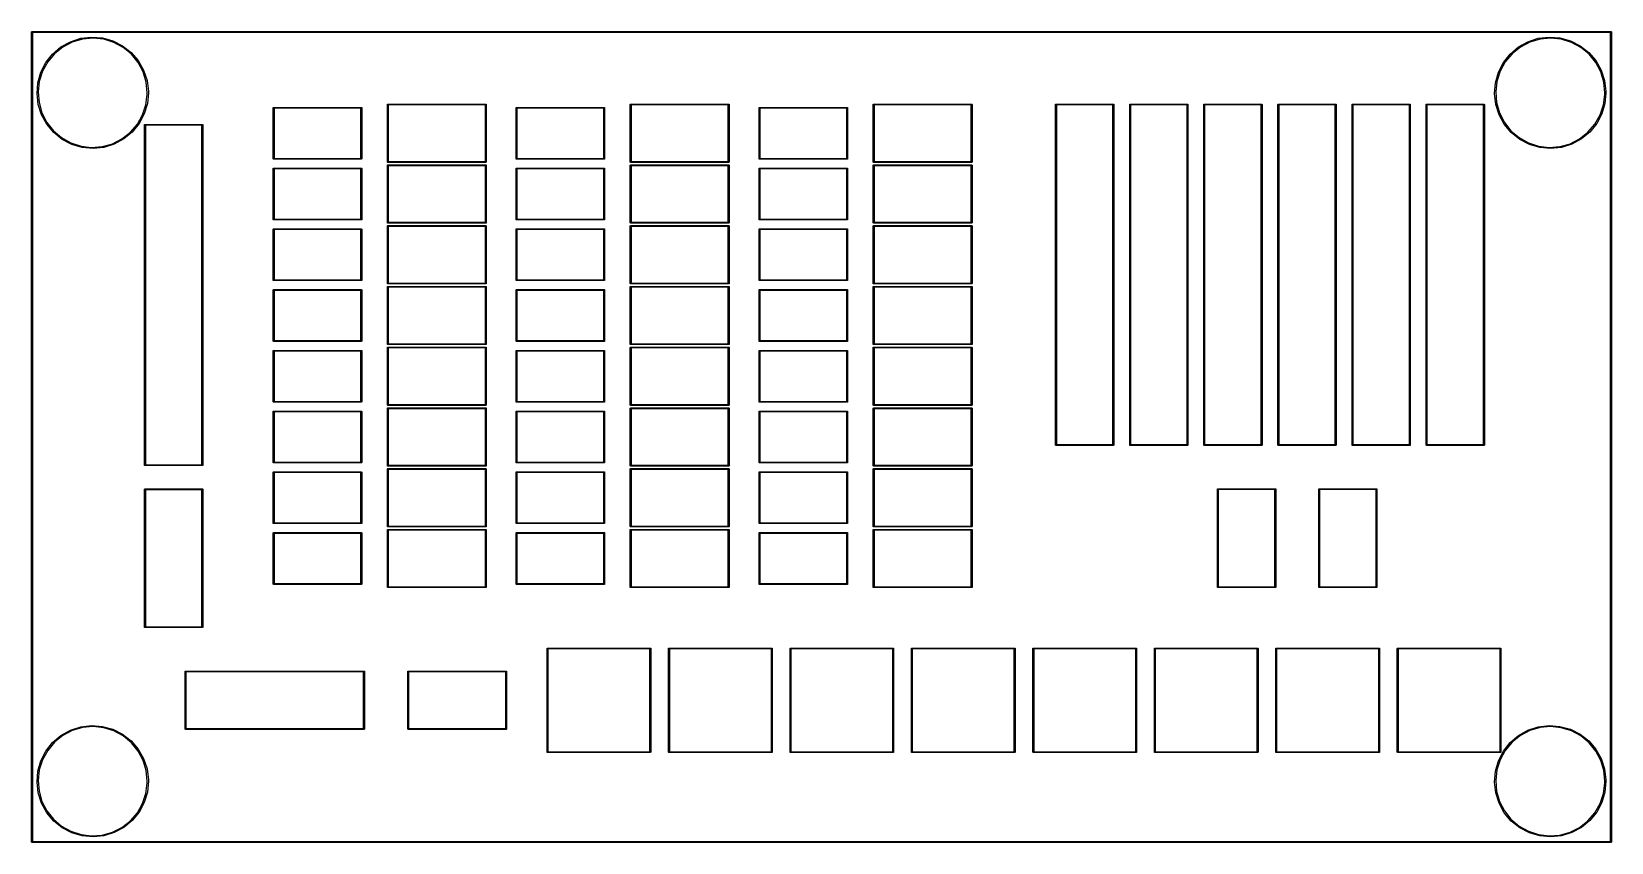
# Model space of a CAD drawing. Extents: x 47 to 146.1, y -90.2 to -39.3.
import ezdxf

# ---------------------------------------------------------------- set-up
doc = ezdxf.new("R2010")
doc.units = 0
doc.header["$MEASUREMENT"] = 0
doc.layers.add('BLACK', color=7, linetype='CONTINUOUS')

msp = doc.modelspace()

# ---------------------------------------------------------------- linework, layer by layer
at = {"layer": 'BLACK', "linetype": 'CONTINUOUS'}
for p, q in [((46.9649, -39.37), (46.9654, -39.3651)), ((46.965, -39.3712), (46.9649, -39.37)), ((46.965, -90.1688), (46.965, -39.3712)), ((46.9654, -39.3651), (46.9668, -39.3604)), ((46.9668, -39.3604), (46.9691, -39.356)), ((46.9691, -39.356), (46.9722, -39.3522)), ((46.9722, -39.3522), (46.976, -39.3491)), ((46.976, -39.3491), (46.9804, -39.3468)), ((46.9804, -39.3468), (46.9851, -39.3454)), ((46.9851, -39.3454), (46.9888, -39.345)), ((46.9888, -39.345), (46.99, -39.3449)), ((46.9888, -39.345), (46.9888, -39.345)), ((46.99, -39.3449), (46.9912, -39.345)), ((46.9912, -39.345), (146.049, -39.345)), ((47.015, -39.395), (47.015, -90.145)), ((146.025, -39.395), (47.015, -39.395)), ((146.025, -90.145), (146.025, -39.395)), ((146.049, -39.345), (146.05, -39.3449)), ((146.05, -39.3449), (146.051, -39.345)), ((146.051, -39.345), (146.051, -39.345)), ((146.051, -39.345), (146.055, -39.3454)), ((146.055, -39.3454), (146.06, -39.3468)), ((146.06, -39.3468), (146.064, -39.3491)), ((146.064, -39.3491), (146.068, -39.3522)), ((146.068, -39.3522), (146.071, -39.356)), ((146.071, -39.356), (146.073, -39.3604)), ((146.073, -39.3604), (146.075, -39.3651)), ((146.075, -39.3651), (146.075, -39.37)), ((146.075, -39.37), (146.075, -39.3712)), ((146.075, -39.3712), (146.075, -90.1688)), ((48.2859, -40.7522), (48.8054, -40.3101)), ((48.9246, -40.3141), (48.4037, -40.7329)), ((48.8054, -40.3101), (49.4008, -39.9773)), ((49.517, -40.0044), (48.9246, -40.3141)), ((49.4008, -39.9773), (50.0495, -39.7665)), ((50.1582, -39.8157), (49.517, -40.0044)), ((50.0495, -39.7665), (50.7268, -39.6858)), ((50.8239, -39.7551), (50.1582, -39.8157)), ((50.7268, -39.6858), (51.4069, -39.7381)), ((51.4887, -39.825), (50.8239, -39.7551)), ((51.4069, -39.7381), (52.0639, -39.9215)), ((52.1272, -40.0226), (51.4887, -39.825)), ((52.0639, -39.9215), (52.6727, -40.2291)), ((52.7152, -40.3405), (52.1272, -40.0226)), ((52.6727, -40.2291), (53.2102, -40.649)), ((53.2303, -40.7666), (52.7152, -40.3405)), ((139.726, -40.7522), (140.245, -40.3101)), ((140.365, -40.3141), (139.844, -40.7329)), ((140.245, -40.3101), (140.841, -39.9773)), ((140.957, -40.0044), (140.365, -40.3141)), ((140.841, -39.9773), (141.489, -39.7665)), ((141.598, -39.8157), (140.957, -40.0044)), ((141.489, -39.7665), (142.167, -39.6858)), ((142.264, -39.7551), (141.598, -39.8157)), ((142.167, -39.6858), (142.847, -39.7381)), ((142.929, -39.825), (142.264, -39.7551)), ((142.847, -39.7381), (143.504, -39.9215)), ((143.567, -40.0226), (142.929, -39.825)), ((143.504, -39.9215), (144.113, -40.2291)), ((144.155, -40.3405), (143.567, -40.0226)), ((144.113, -40.2291), (144.65, -40.649)), ((144.67, -40.7666), (144.155, -40.3405)), ((47.5504, -41.8934), (47.8622, -41.2867)), ((47.974, -41.245), (47.652, -41.8307)), ((47.8622, -41.2867), (48.2859, -40.7522)), ((48.4037, -40.7329), (47.974, -41.245)), ((53.2102, -40.649), (53.6559, -41.1654)), ((53.6528, -41.2846), (53.2303, -40.7666)), ((53.9666, -41.8748), (53.6528, -41.2846)), ((53.6559, -41.1654), (53.9928, -41.7585)), ((138.99, -41.8934), (139.302, -41.2867)), ((139.414, -41.245), (139.092, -41.8307)), ((139.302, -41.2867), (139.726, -40.7522)), ((139.844, -40.7329), (139.414, -41.245)), ((144.65, -40.649), (145.096, -41.1654)), ((145.093, -41.2846), (144.67, -40.7666)), ((145.407, -41.8748), (145.093, -41.2846)), ((145.096, -41.1654), (145.433, -41.7585)), ((47.3053, -43.2288), (47.3624, -42.5491)), ((47.3624, -42.5491), (47.5504, -41.8934)), ((47.4498, -42.4679), (47.3753, -43.1322)), ((47.652, -41.8307), (47.4498, -42.4679)), ((54.1598, -42.5147), (53.9666, -41.8748)), ((53.9928, -41.7585), (54.2081, -42.4057)), ((54.225, -43.18), (54.1598, -42.5147)), ((54.2081, -42.4057), (54.2936, -43.0824)), ((138.745, -43.2288), (138.802, -42.5491)), ((138.802, -42.5491), (138.99, -41.8934)), ((138.89, -42.4679), (138.815, -43.1322)), ((139.092, -41.8307), (138.89, -42.4679)), ((145.6, -42.5147), (145.407, -41.8748)), ((145.433, -41.7585), (145.648, -42.4057)), ((145.665, -43.18), (145.6, -42.5147)), ((145.648, -42.4057), (145.734, -43.0824)), ((47.3814, -43.9067), (47.3053, -43.2288)), ((47.3753, -43.1322), (47.4313, -43.7983)), ((54.1399, -43.9388), (54.2237, -43.2756)), ((54.2237, -43.2756), (54.225, -43.18)), ((54.295, -43.18), (54.2284, -43.8588)), ((54.2936, -43.0824), (54.295, -43.18)), ((138.821, -43.9067), (138.745, -43.2288)), ((138.815, -43.1322), (138.871, -43.7983)), ((145.58, -43.9388), (145.664, -43.2756)), ((145.664, -43.2756), (145.665, -43.18)), ((145.735, -43.18), (145.668, -43.8588)), ((145.734, -43.0824), (145.735, -43.18)), ((47.5876, -44.5568), (47.3814, -43.9067)), ((47.4313, -43.7983), (47.6155, -44.4408)), ((47.9162, -45.1546), (47.5876, -44.5568)), ((47.6155, -44.4408), (47.9211, -45.0354)), ((53.5987, -45.1543), (53.9289, -44.5731)), ((54.0313, -44.5118), (53.7111, -45.1141)), ((53.9289, -44.5731), (54.1399, -43.9388)), ((54.2284, -43.8588), (54.0313, -44.5118)), ((62.1249, -44.12), (62.1254, -44.1151)), ((62.125, -44.1212), (62.1249, -44.12)), ((62.125, -47.3188), (62.125, -44.1212)), ((62.1254, -44.1151), (62.1268, -44.1104)), ((62.1268, -44.1104), (62.1291, -44.106)), ((62.1291, -44.106), (62.1322, -44.1022)), ((62.1322, -44.1022), (62.136, -44.0991)), ((62.136, -44.0991), (62.1404, -44.0968)), ((62.1404, -44.0968), (62.1451, -44.0954)), ((62.1451, -44.0954), (62.1488, -44.095)), ((62.1488, -44.095), (62.15, -44.0949)), ((62.15, -44.0949), (62.1512, -44.095)), ((62.1512, -44.095), (67.6488, -44.095)), ((62.175, -44.145), (62.175, -47.295)), ((67.625, -44.145), (62.175, -44.145)), ((67.625, -47.295), (67.625, -44.145)), ((67.6488, -44.095), (67.65, -44.0949)), ((67.65, -44.0949), (67.6512, -44.095)), ((67.6512, -44.095), (67.6549, -44.0954)), ((67.6549, -44.0954), (67.6596, -44.0968)), ((67.6596, -44.0968), (67.664, -44.0991)), ((67.664, -44.0991), (67.6678, -44.1022)), ((67.6678, -44.1022), (67.6709, -44.106)), ((67.6709, -44.106), (67.6732, -44.1104)), ((67.6732, -44.1104), (67.6746, -44.1151)), ((67.6746, -44.1151), (67.6751, -44.12)), ((67.6751, -44.12), (67.675, -44.1212)), ((67.675, -44.1212), (67.675, -47.3188)), ((69.2849, -43.92), (69.2854, -43.9151)), ((69.285, -43.9212), (69.2849, -43.92)), ((69.285, -47.5188), (69.285, -43.9212)), ((69.2854, -43.9151), (69.2868, -43.9104)), ((69.2868, -43.9104), (69.2891, -43.906)), ((69.2891, -43.906), (69.2922, -43.9022)), ((69.2922, -43.9022), (69.296, -43.8991)), ((69.296, -43.8991), (69.3004, -43.8968)), ((69.3004, -43.8968), (69.3051, -43.8954)), ((69.3051, -43.8954), (69.3088, -43.895)), ((69.3088, -43.895), (69.31, -43.8949)), ((69.31, -43.8949), (69.3112, -43.895)), ((69.3112, -43.895), (75.4588, -43.895)), ((69.335, -43.945), (69.335, -47.495)), ((75.435, -43.945), (69.335, -43.945)), ((75.435, -47.495), (75.435, -43.945)), ((75.4588, -43.895), (75.46, -43.8949)), ((75.46, -43.8949), (75.4612, -43.895)), ((75.4612, -43.895), (75.4649, -43.8954)), ((75.4649, -43.8954), (75.4696, -43.8968)), ((75.4696, -43.8968), (75.474, -43.8991)), ((75.474, -43.8991), (75.4778, -43.9022)), ((75.4778, -43.9022), (75.4809, -43.906)), ((75.4809, -43.906), (75.4832, -43.9104)), ((75.4832, -43.9104), (75.4846, -43.9151)), ((75.4846, -43.9151), (75.4851, -43.92)), ((75.4851, -43.92), (75.485, -43.9212)), ((75.485, -43.9212), (75.485, -47.5188)), ((77.3649, -44.12), (77.3654, -44.1151)), ((77.365, -44.1212), (77.3649, -44.12)), ((77.365, -47.3188), (77.365, -44.1212)), ((77.3654, -44.1151), (77.3668, -44.1104)), ((77.3668, -44.1104), (77.3691, -44.106)), ((77.3691, -44.106), (77.3722, -44.1022)), ((77.3722, -44.1022), (77.376, -44.0991)), ((77.376, -44.0991), (77.3804, -44.0968)), ((77.3804, -44.0968), (77.3851, -44.0954)), ((77.3851, -44.0954), (77.3888, -44.095)), ((77.3888, -44.095), (77.39, -44.0949)), ((77.39, -44.0949), (77.3912, -44.095)), ((77.3912, -44.095), (82.8888, -44.095)), ((77.415, -44.145), (77.415, -47.295)), ((82.865, -44.145), (77.415, -44.145)), ((82.865, -47.295), (82.865, -44.145)), ((82.8888, -44.095), (82.89, -44.0949)), ((82.89, -44.0949), (82.8912, -44.095)), ((82.8912, -44.095), (82.8949, -44.0954)), ((82.8949, -44.0954), (82.8996, -44.0968)), ((82.8996, -44.0968), (82.904, -44.0991)), ((82.904, -44.0991), (82.9078, -44.1022)), ((82.9078, -44.1022), (82.9109, -44.106)), ((82.9109, -44.106), (82.9132, -44.1104)), ((82.9132, -44.1104), (82.9146, -44.1151)), ((82.9146, -44.1151), (82.9151, -44.12)), ((82.9151, -44.12), (82.915, -44.1212)), ((82.915, -44.1212), (82.915, -47.3188)), ((84.5249, -43.92), (84.5254, -43.9151)), ((84.525, -43.9212), (84.5249, -43.92)), ((84.525, -47.5188), (84.525, -43.9212)), ((84.5254, -43.9151), (84.5268, -43.9104)), ((84.5268, -43.9104), (84.5291, -43.906)), ((84.5291, -43.906), (84.5322, -43.9022)), ((84.5322, -43.9022), (84.536, -43.8991)), ((84.536, -43.8991), (84.5404, -43.8968)), ((84.5404, -43.8968), (84.5451, -43.8954)), ((84.5451, -43.8954), (84.5488, -43.895)), ((84.5488, -43.895), (84.55, -43.8949)), ((84.55, -43.8949), (84.5512, -43.895)), ((84.5512, -43.895), (90.6988, -43.895)), ((84.575, -43.945), (84.575, -47.495)), ((90.675, -43.945), (84.575, -43.945)), ((90.675, -47.495), (90.675, -43.945)), ((90.6988, -43.895), (90.7, -43.8949)), ((90.7, -43.8949), (90.7012, -43.895)), ((90.7012, -43.895), (90.7049, -43.8954)), ((90.7049, -43.8954), (90.7096, -43.8968)), ((90.7096, -43.8968), (90.714, -43.8991)), ((90.714, -43.8991), (90.7178, -43.9022)), ((90.7178, -43.9022), (90.7209, -43.906)), ((90.7209, -43.906), (90.7232, -43.9104)), ((90.7232, -43.9104), (90.7246, -43.9151)), ((90.7246, -43.9151), (90.7251, -43.92)), ((90.7251, -43.92), (90.725, -43.9212)), ((90.725, -43.9212), (90.725, -47.5188)), ((92.6049, -44.12), (92.6054, -44.1151)), ((92.605, -44.1212), (92.6049, -44.12)), ((92.605, -47.3188), (92.605, -44.1212)), ((92.6054, -44.1151), (92.6068, -44.1104)), ((92.6068, -44.1104), (92.6091, -44.106)), ((92.6091, -44.106), (92.6122, -44.1022)), ((92.6122, -44.1022), (92.616, -44.0991)), ((92.616, -44.0991), (92.6204, -44.0968)), ((92.6204, -44.0968), (92.6251, -44.0954)), ((92.6251, -44.0954), (92.6288, -44.095)), ((92.6288, -44.095), (92.63, -44.0949)), ((92.63, -44.0949), (92.6312, -44.095)), ((92.6312, -44.095), (98.1288, -44.095)), ((92.655, -44.145), (92.655, -47.295)), ((98.105, -44.145), (92.655, -44.145)), ((98.105, -47.295), (98.105, -44.145)), ((98.1288, -44.095), (98.13, -44.0949)), ((98.13, -44.0949), (98.1312, -44.095)), ((98.1312, -44.095), (98.1349, -44.0954)), ((98.1349, -44.0954), (98.1396, -44.0968)), ((98.1396, -44.0968), (98.144, -44.0991)), ((98.144, -44.0991), (98.1478, -44.1022)), ((98.1478, -44.1022), (98.1509, -44.106)), ((98.1509, -44.106), (98.1532, -44.1104)), ((98.1532, -44.1104), (98.1546, -44.1151)), ((98.1546, -44.1151), (98.1551, -44.12)), ((98.1551, -44.12), (98.155, -44.1212)), ((98.155, -44.1212), (98.155, -47.3188)), ((99.7649, -43.92), (99.7654, -43.9151)), ((99.765, -43.9212), (99.7649, -43.92)), ((99.765, -47.5188), (99.765, -43.9212)), ((99.7654, -43.9151), (99.7668, -43.9104)), ((99.7668, -43.9104), (99.7691, -43.906)), ((99.7691, -43.906), (99.7722, -43.9022)), ((99.7722, -43.9022), (99.776, -43.8991)), ((99.776, -43.8991), (99.7804, -43.8968)), ((99.7804, -43.8968), (99.7851, -43.8954)), ((99.7851, -43.8954), (99.7888, -43.895)), ((99.7888, -43.895), (99.79, -43.8949)), ((99.79, -43.8949), (99.7912, -43.895)), ((99.7912, -43.895), (105.939, -43.895)), ((99.815, -43.945), (99.815, -47.495)), ((105.915, -43.945), (99.815, -43.945)), ((105.915, -47.495), (105.915, -43.945)), ((105.939, -43.895), (105.94, -43.8949)), ((105.94, -43.8949), (105.941, -43.895)), ((105.941, -43.895), (105.945, -43.8954)), ((105.945, -43.8954), (105.95, -43.8968)), ((105.95, -43.8968), (105.954, -43.8991)), ((105.954, -43.8991), (105.958, -43.9022)), ((105.958, -43.9022), (105.961, -43.906)), ((105.961, -43.906), (105.963, -43.9104)), ((105.963, -43.9104), (105.965, -43.9151)), ((105.965, -43.9151), (105.965, -43.92)), ((105.965, -43.92), (105.965, -43.9212)), ((105.965, -43.9212), (105.965, -47.5188)), ((111.205, -43.9151), (111.207, -43.9104)), ((111.205, -43.92), (111.205, -43.9151)), ((111.205, -43.9212), (111.205, -43.92)), ((111.205, -65.2688), (111.205, -43.9212)), ((111.207, -43.9104), (111.209, -43.906)), ((111.209, -43.906), (111.212, -43.9022)), ((111.212, -43.9022), (111.216, -43.8991)), ((111.216, -43.8991), (111.22, -43.8968)), ((111.22, -43.8968), (111.225, -43.8954)), ((111.225, -43.8954), (111.229, -43.895)), ((111.229, -43.895), (111.23, -43.8949)), ((111.23, -43.8949), (111.231, -43.895)), ((111.231, -43.895), (114.829, -43.895)), ((111.255, -43.945), (111.255, -65.245)), ((114.805, -43.945), (111.255, -43.945)), ((114.805, -65.245), (114.805, -43.945)), ((114.829, -43.895), (114.83, -43.8949)), ((114.83, -43.8949), (114.831, -43.895)), ((114.831, -43.895), (114.835, -43.8954)), ((114.835, -43.8954), (114.84, -43.8968)), ((114.84, -43.8968), (114.844, -43.8991)), ((114.844, -43.8991), (114.848, -43.9022)), ((114.848, -43.9022), (114.851, -43.906)), ((114.851, -43.906), (114.853, -43.9104)), ((114.853, -43.9104), (114.855, -43.9151)), ((114.855, -43.9151), (114.855, -43.92)), ((114.855, -43.92), (114.855, -43.9212)), ((114.855, -43.9212), (114.855, -65.2688)), ((115.855, -43.9151), (115.857, -43.9104)), ((115.855, -43.92), (115.855, -43.9151)), ((115.855, -43.9212), (115.855, -43.92)), ((115.855, -65.2688), (115.855, -43.9212)), ((115.857, -43.9104), (115.859, -43.906)), ((115.859, -43.906), (115.862, -43.9022)), ((115.862, -43.9022), (115.866, -43.8991)), ((115.866, -43.8991), (115.87, -43.8968)), ((115.87, -43.8968), (115.875, -43.8954)), ((115.875, -43.8954), (115.879, -43.895)), ((115.879, -43.895), (115.88, -43.8949)), ((115.88, -43.8949), (115.881, -43.895)), ((115.881, -43.895), (119.479, -43.895)), ((115.905, -43.945), (115.905, -65.245)), ((119.455, -43.945), (115.905, -43.945)), ((119.455, -65.245), (119.455, -43.945)), ((119.479, -43.895), (119.48, -43.8949)), ((119.48, -43.8949), (119.481, -43.895)), ((119.481, -43.895), (119.485, -43.8954)), ((119.485, -43.8954), (119.49, -43.8968)), ((119.49, -43.8968), (119.494, -43.8991)), ((119.494, -43.8991), (119.498, -43.9022)), ((119.498, -43.9022), (119.501, -43.906)), ((119.501, -43.906), (119.503, -43.9104)), ((119.503, -43.9104), (119.505, -43.9151)), ((119.505, -43.9151), (119.505, -43.92)), ((119.505, -43.92), (119.505, -43.9212)), ((119.505, -43.9212), (119.505, -65.2688)), ((120.505, -43.9151), (120.507, -43.9104)), ((120.505, -43.92), (120.505, -43.9151)), ((120.505, -43.9212), (120.505, -43.92)), ((120.505, -65.2688), (120.505, -43.9212)), ((120.507, -43.9104), (120.509, -43.906)), ((120.509, -43.906), (120.512, -43.9022)), ((120.512, -43.9022), (120.516, -43.8991)), ((120.516, -43.8991), (120.52, -43.8968)), ((120.52, -43.8968), (120.525, -43.8954)), ((120.525, -43.8954), (120.529, -43.895)), ((120.529, -43.895), (120.53, -43.8949)), ((120.53, -43.8949), (120.531, -43.895)), ((120.531, -43.895), (124.129, -43.895)), ((120.555, -43.945), (120.555, -65.245)), ((124.105, -43.945), (120.555, -43.945)), ((124.105, -65.245), (124.105, -43.945)), ((124.129, -43.895), (124.13, -43.8949)), ((124.13, -43.8949), (124.131, -43.895)), ((124.131, -43.895), (124.135, -43.8954)), ((124.135, -43.8954), (124.14, -43.8968)), ((124.14, -43.8968), (124.144, -43.8991)), ((124.144, -43.8991), (124.148, -43.9022)), ((124.148, -43.9022), (124.151, -43.906)), ((124.151, -43.906), (124.153, -43.9104)), ((124.153, -43.9104), (124.155, -43.9151)), ((124.155, -43.9151), (124.155, -43.92)), ((124.155, -43.92), (124.155, -43.9212)), ((124.155, -43.9212), (124.155, -65.2688)), ((125.155, -43.9151), (125.157, -43.9104)), ((125.155, -43.92), (125.155, -43.9151)), ((125.155, -43.9212), (125.155, -43.92)), ((125.155, -65.2688), (125.155, -43.9212)), ((125.157, -43.9104), (125.159, -43.906)), ((125.159, -43.906), (125.162, -43.9022)), ((125.162, -43.9022), (125.166, -43.8991)), ((125.166, -43.8991), (125.17, -43.8968)), ((125.17, -43.8968), (125.175, -43.8954)), ((125.175, -43.8954), (125.179, -43.895)), ((125.179, -43.895), (125.18, -43.8949)), ((125.18, -43.8949), (125.181, -43.895)), ((125.181, -43.895), (128.779, -43.895)), ((125.205, -43.945), (125.205, -65.245)), ((128.755, -43.945), (125.205, -43.945)), ((128.755, -65.245), (128.755, -43.945)), ((128.779, -43.895), (128.78, -43.8949)), ((128.78, -43.8949), (128.781, -43.895)), ((128.781, -43.895), (128.785, -43.8954)), ((128.785, -43.8954), (128.79, -43.8968)), ((128.79, -43.8968), (128.794, -43.8991)), ((128.794, -43.8991), (128.798, -43.9022)), ((128.798, -43.9022), (128.801, -43.906)), ((128.801, -43.906), (128.803, -43.9104)), ((128.803, -43.9104), (128.805, -43.9151)), ((128.805, -43.9151), (128.805, -43.92)), ((128.805, -43.92), (128.805, -43.9212)), ((128.805, -43.9212), (128.805, -65.2688)), ((129.805, -43.9151), (129.807, -43.9104)), ((129.805, -43.92), (129.805, -43.9151)), ((129.805, -43.9212), (129.805, -43.92)), ((129.805, -65.2688), (129.805, -43.9212)), ((129.807, -43.9104), (129.809, -43.906)), ((129.809, -43.906), (129.812, -43.9022)), ((129.812, -43.9022), (129.816, -43.8991)), ((129.816, -43.8991), (129.82, -43.8968)), ((129.82, -43.8968), (129.825, -43.8954)), ((129.825, -43.8954), (129.829, -43.895)), ((129.829, -43.895), (129.83, -43.8949)), ((129.83, -43.8949), (129.831, -43.895)), ((129.831, -43.895), (133.429, -43.895)), ((129.855, -43.945), (129.855, -65.245)), ((133.405, -43.945), (129.855, -43.945)), ((133.405, -65.245), (133.405, -43.945)), ((133.429, -43.895), (133.43, -43.8949)), ((133.43, -43.8949), (133.431, -43.895)), ((133.431, -43.895), (133.435, -43.8954)), ((133.435, -43.8954), (133.44, -43.8968)), ((133.44, -43.8968), (133.444, -43.8991)), ((133.444, -43.8991), (133.448, -43.9022)), ((133.448, -43.9022), (133.451, -43.906)), ((133.451, -43.906), (133.453, -43.9104)), ((133.453, -43.9104), (133.455, -43.9151)), ((133.455, -43.9151), (133.455, -43.92)), ((133.455, -43.92), (133.455, -43.9212)), ((133.455, -43.9212), (133.455, -65.2688)), ((134.455, -43.9151), (134.457, -43.9104)), ((134.455, -43.92), (134.455, -43.9151)), ((134.455, -43.9212), (134.455, -43.92)), ((134.455, -65.2688), (134.455, -43.9212)), ((134.457, -43.9104), (134.459, -43.906)), ((134.459, -43.906), (134.462, -43.9022)), ((134.462, -43.9022), (134.466, -43.8991)), ((134.466, -43.8991), (134.47, -43.8968)), ((134.47, -43.8968), (134.475, -43.8954)), ((134.475, -43.8954), (134.479, -43.895)), ((134.479, -43.895), (134.48, -43.8949)), ((134.48, -43.8949), (134.481, -43.895)), ((134.481, -43.895), (138.079, -43.895)), ((134.505, -43.945), (134.505, -65.245)), ((138.055, -43.945), (134.505, -43.945)), ((138.055, -65.245), (138.055, -43.945)), ((138.079, -43.895), (138.08, -43.8949)), ((138.08, -43.8949), (138.081, -43.895)), ((138.081, -43.895), (138.085, -43.8954)), ((138.085, -43.8954), (138.09, -43.8968)), ((138.09, -43.8968), (138.094, -43.8991)), ((138.094, -43.8991), (138.098, -43.9022)), ((138.098, -43.9022), (138.101, -43.906)), ((138.101, -43.906), (138.103, -43.9104)), ((138.103, -43.9104), (138.105, -43.9151)), ((138.105, -43.9151), (138.105, -43.92)), ((138.105, -43.92), (138.105, -43.9212)), ((138.105, -43.9212), (138.105, -65.2688)), ((139.028, -44.5568), (138.821, -43.9067)), ((138.871, -43.7983), (139.056, -44.4408)), ((139.356, -45.1546), (139.028, -44.5568)), ((139.056, -44.4408), (139.361, -45.0354)), ((145.039, -45.1543), (145.369, -44.5731)), ((145.471, -44.5118), (145.151, -45.1141)), ((145.369, -44.5731), (145.58, -43.9388)), ((145.668, -43.8588), (145.471, -44.5118)), ((48.3547, -45.6771), (47.9162, -45.1546)), ((47.9211, -45.0354), (48.3363, -45.5592)), ((48.3363, -45.5592), (48.8453, -45.9924)), ((53.1619, -45.6603), (53.5987, -45.1543)), ((53.7111, -45.1141), (53.2799, -45.6427)), ((54.0549, -45.19), (54.0554, -45.1851)), ((54.055, -45.1912), (54.0549, -45.19)), ((54.055, -66.5388), (54.055, -45.1912)), ((54.0554, -45.1851), (54.0568, -45.1804)), ((54.0568, -45.1804), (54.0591, -45.176)), ((54.0591, -45.176), (54.0622, -45.1722)), ((54.0622, -45.1722), (54.066, -45.1691)), ((54.066, -45.1691), (54.0704, -45.1668)), ((54.0704, -45.1668), (54.0751, -45.1654)), ((54.0751, -45.1654), (54.0788, -45.165)), ((54.0788, -45.165), (54.08, -45.1649)), ((54.08, -45.1649), (54.0812, -45.165)), ((54.0812, -45.165), (57.6788, -45.165)), ((54.105, -45.215), (54.105, -66.515)), ((57.655, -45.215), (54.105, -45.215)), ((57.655, -66.515), (57.655, -45.215)), ((57.6788, -45.165), (57.68, -45.1649)), ((57.68, -45.1649), (57.6812, -45.165)), ((57.6812, -45.165), (57.6849, -45.1654)), ((57.6849, -45.1654), (57.6896, -45.1668)), ((57.6896, -45.1668), (57.694, -45.1691)), ((57.694, -45.1691), (57.6978, -45.1722)), ((57.6978, -45.1722), (57.7009, -45.176)), ((57.7009, -45.176), (57.7032, -45.1804)), ((57.7032, -45.1804), (57.7046, -45.1851)), ((57.7046, -45.1851), (57.7051, -45.19)), ((57.7051, -45.19), (57.705, -45.1912)), ((57.705, -45.1912), (57.705, -66.5388)), ((139.795, -45.6771), (139.356, -45.1546)), ((139.361, -45.0354), (139.776, -45.5592)), ((139.776, -45.5592), (140.285, -45.9924)), ((144.602, -45.6603), (145.039, -45.1543)), ((145.151, -45.1141), (144.72, -45.6427)), ((48.8863, -46.1045), (48.3547, -45.6771)), ((48.8453, -45.9924), (49.4288, -46.3185)), ((49.4907, -46.4205), (48.8863, -46.1045)), ((49.4288, -46.3185), (50.0645, -46.5251)), ((50.1451, -46.6131), (49.4907, -46.4205)), ((50.0645, -46.5251), (50.7283, -46.6042)), ((50.7283, -46.6042), (51.3947, -46.553)), ((51.3947, -46.553), (52.0386, -46.3732)), ((52.1544, -46.4019), (51.5028, -46.6036)), ((52.0386, -46.3732), (52.6352, -46.0718)), ((52.7544, -46.0775), (52.1544, -46.4019)), ((52.6352, -46.0718), (53.1619, -45.6603)), ((53.2799, -45.6427), (52.7544, -46.0775)), ((140.326, -46.1045), (139.795, -45.6771)), ((140.285, -45.9924), (140.869, -46.3185)), ((140.931, -46.4205), (140.326, -46.1045)), ((140.869, -46.3185), (141.505, -46.5251)), ((141.585, -46.6131), (140.931, -46.4205)), ((141.505, -46.5251), (142.168, -46.6042)), ((142.168, -46.6042), (142.835, -46.553)), ((142.835, -46.553), (143.479, -46.3732)), ((143.594, -46.4019), (142.943, -46.6036)), ((143.479, -46.3732), (144.075, -46.0718)), ((144.194, -46.0775), (143.594, -46.4019)), ((144.075, -46.0718), (144.602, -45.6603)), ((144.72, -45.6427), (144.194, -46.0775)), ((50.8244, -46.6749), (50.1451, -46.6131)), ((51.5028, -46.6036), (50.8244, -46.6749)), ((62.1249, -47.32), (62.125, -47.3188)), ((62.1254, -47.3249), (62.1249, -47.32)), ((62.1268, -47.3296), (62.1254, -47.3249)), ((62.1291, -47.334), (62.1268, -47.3296)), ((62.1322, -47.3378), (62.1291, -47.334)), ((62.136, -47.3409), (62.1322, -47.3378)), ((62.1404, -47.3432), (62.136, -47.3409)), ((62.1451, -47.3446), (62.1404, -47.3432)), ((62.1488, -47.345), (62.1451, -47.3446)), ((62.15, -47.3451), (62.1488, -47.345)), ((62.1488, -47.345), (62.1488, -47.345)), ((62.1512, -47.345), (62.15, -47.3451)), ((67.6488, -47.345), (62.1512, -47.345)), ((62.175, -47.295), (67.625, -47.295)), ((67.65, -47.3451), (67.6488, -47.345)), ((67.6512, -47.345), (67.65, -47.3451)), ((67.6549, -47.3446), (67.6512, -47.345)), ((67.6512, -47.345), (67.6512, -47.345)), ((67.6596, -47.3432), (67.6549, -47.3446)), ((67.664, -47.3409), (67.6596, -47.3432)), ((67.6678, -47.3378), (67.664, -47.3409)), ((67.6709, -47.334), (67.6678, -47.3378)), ((67.6732, -47.3296), (67.6709, -47.334)), ((67.6746, -47.3249), (67.6732, -47.3296)), ((67.6751, -47.32), (67.6746, -47.3249)), ((67.675, -47.3188), (67.6751, -47.32)), ((69.2849, -47.52), (69.285, -47.5188)), ((69.2854, -47.5249), (69.2849, -47.52)), ((69.2868, -47.5296), (69.2854, -47.5249)), ((69.2891, -47.534), (69.2868, -47.5296)), ((69.2922, -47.5378), (69.2891, -47.534)), ((69.296, -47.5409), (69.2922, -47.5378)), ((69.3004, -47.5432), (69.296, -47.5409)), ((69.3051, -47.5446), (69.3004, -47.5432)), ((69.3088, -47.545), (69.3051, -47.5446)), ((69.31, -47.5451), (69.3088, -47.545)), ((69.3088, -47.545), (69.3088, -47.545)), ((69.3112, -47.545), (69.31, -47.5451)), ((75.4588, -47.545), (69.3112, -47.545)), ((69.335, -47.495), (75.435, -47.495)), ((75.46, -47.5451), (75.4588, -47.545)), ((75.4612, -47.545), (75.46, -47.5451)), ((75.4649, -47.5446), (75.4612, -47.545)), ((75.4612, -47.545), (75.4612, -47.545)), ((75.4696, -47.5432), (75.4649, -47.5446)), ((75.474, -47.5409), (75.4696, -47.5432)), ((75.4778, -47.5378), (75.474, -47.5409)), ((75.4809, -47.534), (75.4778, -47.5378)), ((75.4832, -47.5296), (75.4809, -47.534)), ((75.4846, -47.5249), (75.4832, -47.5296)), ((75.4851, -47.52), (75.4846, -47.5249)), ((75.485, -47.5188), (75.4851, -47.52)), ((77.3649, -47.32), (77.365, -47.3188)), ((77.3654, -47.3249), (77.3649, -47.32)), ((77.3668, -47.3296), (77.3654, -47.3249)), ((77.3691, -47.334), (77.3668, -47.3296)), ((77.3722, -47.3378), (77.3691, -47.334)), ((77.376, -47.3409), (77.3722, -47.3378)), ((77.3804, -47.3432), (77.376, -47.3409)), ((77.3851, -47.3446), (77.3804, -47.3432)), ((77.3888, -47.345), (77.3851, -47.3446)), ((77.39, -47.3451), (77.3888, -47.345)), ((77.3888, -47.345), (77.3888, -47.345)), ((77.3912, -47.345), (77.39, -47.3451)), ((82.8888, -47.345), (77.3912, -47.345)), ((77.415, -47.295), (82.865, -47.295)), ((82.89, -47.3451), (82.8888, -47.345)), ((82.8912, -47.345), (82.89, -47.3451)), ((82.8949, -47.3446), (82.8912, -47.345)), ((82.8912, -47.345), (82.8912, -47.345)), ((82.8996, -47.3432), (82.8949, -47.3446)), ((82.904, -47.3409), (82.8996, -47.3432)), ((82.9078, -47.3378), (82.904, -47.3409)), ((82.9109, -47.334), (82.9078, -47.3378)), ((82.9132, -47.3296), (82.9109, -47.334)), ((82.9146, -47.3249), (82.9132, -47.3296)), ((82.9151, -47.32), (82.9146, -47.3249)), ((82.915, -47.3188), (82.9151, -47.32)), ((84.5249, -47.52), (84.525, -47.5188)), ((84.5254, -47.5249), (84.5249, -47.52)), ((84.5268, -47.5296), (84.5254, -47.5249)), ((84.5291, -47.534), (84.5268, -47.5296)), ((84.5322, -47.5378), (84.5291, -47.534)), ((84.536, -47.5409), (84.5322, -47.5378)), ((84.5404, -47.5432), (84.536, -47.5409)), ((84.5451, -47.5446), (84.5404, -47.5432)), ((84.5488, -47.545), (84.5451, -47.5446)), ((84.55, -47.5451), (84.5488, -47.545)), ((84.5488, -47.545), (84.5488, -47.545)), ((84.5512, -47.545), (84.55, -47.5451)), ((90.6988, -47.545), (84.5512, -47.545)), ((84.575, -47.495), (90.675, -47.495)), ((90.7, -47.5451), (90.6988, -47.545)), ((90.7012, -47.545), (90.7, -47.5451)), ((90.7049, -47.5446), (90.7012, -47.545)), ((90.7012, -47.545), (90.7012, -47.545)), ((90.7096, -47.5432), (90.7049, -47.5446)), ((90.714, -47.5409), (90.7096, -47.5432)), ((90.7178, -47.5378), (90.714, -47.5409)), ((90.7209, -47.534), (90.7178, -47.5378)), ((90.7232, -47.5296), (90.7209, -47.534)), ((90.7246, -47.5249), (90.7232, -47.5296)), ((90.7251, -47.52), (90.7246, -47.5249)), ((90.725, -47.5188), (90.7251, -47.52)), ((92.6049, -47.32), (92.605, -47.3188)), ((92.6054, -47.3249), (92.6049, -47.32)), ((92.6068, -47.3296), (92.6054, -47.3249)), ((92.6091, -47.334), (92.6068, -47.3296)), ((92.6122, -47.3378), (92.6091, -47.334)), ((92.616, -47.3409), (92.6122, -47.3378)), ((92.6204, -47.3432), (92.616, -47.3409)), ((92.6251, -47.3446), (92.6204, -47.3432)), ((92.6288, -47.345), (92.6251, -47.3446)), ((92.63, -47.3451), (92.6288, -47.345)), ((92.6288, -47.345), (92.6288, -47.345)), ((92.6312, -47.345), (92.63, -47.3451)), ((98.1288, -47.345), (92.6312, -47.345)), ((92.655, -47.295), (98.105, -47.295)), ((98.13, -47.3451), (98.1288, -47.345)), ((98.1312, -47.345), (98.13, -47.3451)), ((98.1349, -47.3446), (98.1312, -47.345)), ((98.1312, -47.345), (98.1312, -47.345)), ((98.1396, -47.3432), (98.1349, -47.3446)), ((98.144, -47.3409), (98.1396, -47.3432)), ((98.1478, -47.3378), (98.144, -47.3409)), ((98.1509, -47.334), (98.1478, -47.3378)), ((98.1532, -47.3296), (98.1509, -47.334)), ((98.1546, -47.3249), (98.1532, -47.3296)), ((98.1551, -47.32), (98.1546, -47.3249)), ((98.155, -47.3188), (98.1551, -47.32)), ((99.7649, -47.52), (99.765, -47.5188)), ((99.7654, -47.5249), (99.7649, -47.52)), ((99.7668, -47.5296), (99.7654, -47.5249)), ((99.7691, -47.534), (99.7668, -47.5296)), ((99.7722, -47.5378), (99.7691, -47.534)), ((99.776, -47.5409), (99.7722, -47.5378)), ((99.7804, -47.5432), (99.776, -47.5409)), ((99.7851, -47.5446), (99.7804, -47.5432)), ((99.7888, -47.545), (99.7851, -47.5446)), ((99.79, -47.5451), (99.7888, -47.545)), ((99.7888, -47.545), (99.7888, -47.545)), ((99.7912, -47.545), (99.79, -47.5451)), ((105.939, -47.545), (99.7912, -47.545)), ((99.815, -47.495), (105.915, -47.495)), ((105.94, -47.5451), (105.939, -47.545)), ((105.941, -47.545), (105.94, -47.5451)), ((105.945, -47.5446), (105.941, -47.545)), ((105.941, -47.545), (105.941, -47.545)), ((105.95, -47.5432), (105.945, -47.5446)), ((105.954, -47.5409), (105.95, -47.5432)), ((105.958, -47.5378), (105.954, -47.5409)), ((105.961, -47.534), (105.958, -47.5378)), ((105.963, -47.5296), (105.961, -47.534)), ((105.965, -47.5249), (105.963, -47.5296)), ((105.965, -47.5188), (105.965, -47.52)), ((105.965, -47.52), (105.965, -47.5249)), ((142.264, -46.6749), (141.585, -46.6131)), ((142.943, -46.6036), (142.264, -46.6749)), ((62.1249, -47.93), (62.1254, -47.9251)), ((62.125, -47.9312), (62.1249, -47.93)), ((62.125, -51.1288), (62.125, -47.9312)), ((62.1254, -47.9251), (62.1268, -47.9204)), ((62.1268, -47.9204), (62.1291, -47.916)), ((62.1291, -47.916), (62.1322, -47.9122)), ((62.1322, -47.9122), (62.136, -47.9091)), ((62.136, -47.9091), (62.1404, -47.9068)), ((62.1404, -47.9068), (62.1451, -47.9054)), ((62.1451, -47.9054), (62.1488, -47.905)), ((62.1488, -47.905), (62.15, -47.9049)), ((62.15, -47.9049), (62.1512, -47.905)), ((62.1512, -47.905), (67.6488, -47.905)), ((62.175, -47.955), (62.175, -51.105)), ((67.625, -47.955), (62.175, -47.955)), ((67.625, -51.105), (67.625, -47.955)), ((67.6488, -47.905), (67.65, -47.9049)), ((67.65, -47.9049), (67.6512, -47.905)), ((67.6512, -47.905), (67.6549, -47.9054)), ((67.6549, -47.9054), (67.6596, -47.9068)), ((67.6596, -47.9068), (67.664, -47.9091)), ((67.664, -47.9091), (67.6678, -47.9122)), ((67.6678, -47.9122), (67.6709, -47.916)), ((67.6709, -47.916), (67.6732, -47.9204)), ((67.6732, -47.9204), (67.6746, -47.9251)), ((67.6746, -47.9251), (67.6751, -47.93)), ((67.6751, -47.93), (67.675, -47.9312)), ((67.675, -47.9312), (67.675, -51.1288)), ((69.2849, -47.73), (69.2854, -47.7251)), ((69.285, -47.7312), (69.2849, -47.73)), ((69.285, -51.3288), (69.285, -47.7312)), ((69.2854, -47.7251), (69.2868, -47.7204)), ((69.2868, -47.7204), (69.2891, -47.716)), ((69.2891, -47.716), (69.2922, -47.7122)), ((69.2922, -47.7122), (69.296, -47.7091)), ((69.296, -47.7091), (69.3004, -47.7068)), ((69.3004, -47.7068), (69.3051, -47.7054)), ((69.3051, -47.7054), (69.3088, -47.705)), ((69.3088, -47.705), (69.31, -47.7049)), ((69.31, -47.7049), (69.3112, -47.705)), ((69.3112, -47.705), (75.4588, -47.705)), ((69.335, -47.755), (69.335, -51.305)), ((75.435, -47.755), (69.335, -47.755)), ((75.435, -51.305), (75.435, -47.755)), ((75.4588, -47.705), (75.46, -47.7049)), ((75.46, -47.7049), (75.4612, -47.705)), ((75.4612, -47.705), (75.4649, -47.7054)), ((75.4649, -47.7054), (75.4696, -47.7068)), ((75.4696, -47.7068), (75.474, -47.7091)), ((75.474, -47.7091), (75.4778, -47.7122)), ((75.4778, -47.7122), (75.4809, -47.716)), ((75.4809, -47.716), (75.4832, -47.7204)), ((75.4832, -47.7204), (75.4846, -47.7251)), ((75.4846, -47.7251), (75.4851, -47.73)), ((75.4851, -47.73), (75.485, -47.7312)), ((75.485, -47.7312), (75.485, -51.3288)), ((77.3649, -47.93), (77.3654, -47.9251)), ((77.365, -47.9312), (77.3649, -47.93)), ((77.365, -51.1288), (77.365, -47.9312)), ((77.3654, -47.9251), (77.3668, -47.9204)), ((77.3668, -47.9204), (77.3691, -47.916)), ((77.3691, -47.916), (77.3722, -47.9122)), ((77.3722, -47.9122), (77.376, -47.9091)), ((77.376, -47.9091), (77.3804, -47.9068)), ((77.3804, -47.9068), (77.3851, -47.9054)), ((77.3851, -47.9054), (77.3888, -47.905)), ((77.3888, -47.905), (77.39, -47.9049)), ((77.39, -47.9049), (77.3912, -47.905)), ((77.3912, -47.905), (82.8888, -47.905)), ((77.415, -47.955), (77.415, -51.105)), ((82.865, -47.955), (77.415, -47.955)), ((82.865, -51.105), (82.865, -47.955)), ((82.8888, -47.905), (82.89, -47.9049)), ((82.89, -47.9049), (82.8912, -47.905)), ((82.8912, -47.905), (82.8949, -47.9054)), ((82.8949, -47.9054), (82.8996, -47.9068)), ((82.8996, -47.9068), (82.904, -47.9091)), ((82.904, -47.9091), (82.9078, -47.9122)), ((82.9078, -47.9122), (82.9109, -47.916)), ((82.9109, -47.916), (82.9132, -47.9204)), ((82.9132, -47.9204), (82.9146, -47.9251)), ((82.9146, -47.9251), (82.9151, -47.93)), ((82.9151, -47.93), (82.915, -47.9312)), ((82.915, -47.9312), (82.915, -51.1288)), ((84.5249, -47.73), (84.5254, -47.7251)), ((84.525, -47.7312), (84.5249, -47.73)), ((84.525, -51.3288), (84.525, -47.7312)), ((84.5254, -47.7251), (84.5268, -47.7204)), ((84.5268, -47.7204), (84.5291, -47.716)), ((84.5291, -47.716), (84.5322, -47.7122)), ((84.5322, -47.7122), (84.536, -47.7091)), ((84.536, -47.7091), (84.5404, -47.7068)), ((84.5404, -47.7068), (84.5451, -47.7054)), ((84.5451, -47.7054), (84.5488, -47.705)), ((84.5488, -47.705), (84.55, -47.7049)), ((84.55, -47.7049), (84.5512, -47.705)), ((84.5512, -47.705), (90.6988, -47.705)), ((84.575, -47.755), (84.575, -51.305)), ((90.675, -47.755), (84.575, -47.755)), ((90.675, -51.305), (90.675, -47.755)), ((90.6988, -47.705), (90.7, -47.7049)), ((90.7, -47.7049), (90.7012, -47.705)), ((90.7012, -47.705), (90.7049, -47.7054)), ((90.7049, -47.7054), (90.7096, -47.7068)), ((90.7096, -47.7068), (90.714, -47.7091)), ((90.714, -47.7091), (90.7178, -47.7122)), ((90.7178, -47.7122), (90.7209, -47.716)), ((90.7209, -47.716), (90.7232, -47.7204)), ((90.7232, -47.7204), (90.7246, -47.7251)), ((90.7246, -47.7251), (90.7251, -47.73)), ((90.7251, -47.73), (90.725, -47.7312)), ((90.725, -47.7312), (90.725, -51.3288)), ((92.6049, -47.93), (92.6054, -47.9251)), ((92.605, -47.9312), (92.6049, -47.93)), ((92.605, -51.1288), (92.605, -47.9312)), ((92.6054, -47.9251), (92.6068, -47.9204)), ((92.6068, -47.9204), (92.6091, -47.916)), ((92.6091, -47.916), (92.6122, -47.9122)), ((92.6122, -47.9122), (92.616, -47.9091)), ((92.616, -47.9091), (92.6204, -47.9068)), ((92.6204, -47.9068), (92.6251, -47.9054)), ((92.6251, -47.9054), (92.6288, -47.905)), ((92.6288, -47.905), (92.63, -47.9049)), ((92.63, -47.9049), (92.6312, -47.905)), ((92.6312, -47.905), (98.1288, -47.905)), ((92.655, -47.955), (92.655, -51.105)), ((98.105, -47.955), (92.655, -47.955)), ((98.105, -51.105), (98.105, -47.955)), ((98.1288, -47.905), (98.13, -47.9049)), ((98.13, -47.9049), (98.1312, -47.905)), ((98.1312, -47.905), (98.1349, -47.9054)), ((98.1349, -47.9054), (98.1396, -47.9068)), ((98.1396, -47.9068), (98.144, -47.9091)), ((98.144, -47.9091), (98.1478, -47.9122)), ((98.1478, -47.9122), (98.1509, -47.916)), ((98.1509, -47.916), (98.1532, -47.9204)), ((98.1532, -47.9204), (98.1546, -47.9251)), ((98.1546, -47.9251), (98.1551, -47.93)), ((98.1551, -47.93), (98.155, -47.9312)), ((98.155, -47.9312), (98.155, -51.1288)), ((99.7649, -47.73), (99.7654, -47.7251)), ((99.765, -47.7312), (99.7649, -47.73)), ((99.765, -51.3288), (99.765, -47.7312)), ((99.7654, -47.7251), (99.7668, -47.7204)), ((99.7668, -47.7204), (99.7691, -47.716)), ((99.7691, -47.716), (99.7722, -47.7122)), ((99.7722, -47.7122), (99.776, -47.7091)), ((99.776, -47.7091), (99.7804, -47.7068)), ((99.7804, -47.7068), (99.7851, -47.7054)), ((99.7851, -47.7054), (99.7888, -47.705)), ((99.7888, -47.705), (99.79, -47.7049)), ((99.79, -47.7049), (99.7912, -47.705)), ((99.7912, -47.705), (105.939, -47.705)), ((99.815, -47.755), (99.815, -51.305)), ((105.915, -47.755), (99.815, -47.755)), ((105.915, -51.305), (105.915, -47.755)), ((105.939, -47.705), (105.94, -47.7049)), ((105.94, -47.7049), (105.941, -47.705)), ((105.941, -47.705), (105.945, -47.7054)), ((105.945, -47.7054), (105.95, -47.7068)), ((105.95, -47.7068), (105.954, -47.7091)), ((105.954, -47.7091), (105.958, -47.7122)), ((105.958, -47.7122), (105.961, -47.716)), ((105.961, -47.716), (105.963, -47.7204)), ((105.963, -47.7204), (105.965, -47.7251)), ((105.965, -47.7251), (105.965, -47.73)), ((105.965, -47.73), (105.965, -47.7312)), ((105.965, -47.7312), (105.965, -51.3288)), ((62.1249, -51.13), (62.125, -51.1288)), ((62.1254, -51.1349), (62.1249, -51.13)), ((62.1268, -51.1396), (62.1254, -51.1349)), ((62.1291, -51.144), (62.1268, -51.1396)), ((62.1322, -51.1478), (62.1291, -51.144)), ((62.136, -51.1509), (62.1322, -51.1478)), ((62.1404, -51.1532), (62.136, -51.1509)), ((62.1451, -51.1546), (62.1404, -51.1532)), ((62.1488, -51.155), (62.1451, -51.1546)), ((62.15, -51.1551), (62.1488, -51.155)), ((62.1488, -51.155), (62.1488, -51.155)), ((62.1512, -51.155), (62.15, -51.1551)), ((67.6488, -51.155), (62.1512, -51.155)), ((62.175, -51.105), (67.625, -51.105)), ((67.65, -51.1551), (67.6488, -51.155)), ((67.6512, -51.155), (67.65, -51.1551)), ((67.6549, -51.1546), (67.6512, -51.155)), ((67.6512, -51.155), (67.6512, -51.155)), ((67.6596, -51.1532), (67.6549, -51.1546)), ((67.664, -51.1509), (67.6596, -51.1532)), ((67.6678, -51.1478), (67.664, -51.1509)), ((67.6709, -51.144), (67.6678, -51.1478)), ((67.6732, -51.1396), (67.6709, -51.144)), ((67.6746, -51.1349), (67.6732, -51.1396)), ((67.6751, -51.13), (67.6746, -51.1349)), ((67.675, -51.1288), (67.6751, -51.13)), ((69.2849, -51.33), (69.285, -51.3288)), ((69.2854, -51.3349), (69.2849, -51.33)), ((69.2849, -51.54), (69.2854, -51.5351)), ((69.2868, -51.3396), (69.2854, -51.3349)), ((69.2854, -51.5351), (69.2868, -51.5304)), ((69.2891, -51.344), (69.2868, -51.3396)), ((69.2868, -51.5304), (69.2891, -51.526)), ((69.2922, -51.3478), (69.2891, -51.344)), ((69.2891, -51.526), (69.2922, -51.5222)), ((69.296, -51.3509), (69.2922, -51.3478)), ((69.2922, -51.5222), (69.296, -51.5191)), ((69.3004, -51.3532), (69.296, -51.3509)), ((69.296, -51.5191), (69.3004, -51.5168)), ((69.3051, -51.3546), (69.3004, -51.3532)), ((69.3004, -51.5168), (69.3051, -51.5154)), ((69.3088, -51.355), (69.3051, -51.3546)), ((69.3051, -51.5154), (69.3088, -51.515)), ((69.31, -51.3551), (69.3088, -51.355)), ((69.3088, -51.355), (69.3088, -51.355)), ((69.3088, -51.515), (69.31, -51.5149)), ((69.3112, -51.355), (69.31, -51.3551)), ((69.31, -51.5149), (69.3112, -51.515)), ((75.4588, -51.355), (69.3112, -51.355)), ((69.3112, -51.515), (75.4588, -51.515)), ((69.335, -51.305), (75.435, -51.305)), ((75.46, -51.3551), (75.4588, -51.355)), ((75.4588, -51.515), (75.46, -51.5149)), ((75.4612, -51.355), (75.46, -51.3551)), ((75.46, -51.5149), (75.4612, -51.515)), ((75.4649, -51.3546), (75.4612, -51.355)), ((75.4612, -51.355), (75.4612, -51.355)), ((75.4612, -51.515), (75.4649, -51.5154)), ((75.4696, -51.3532), (75.4649, -51.3546)), ((75.4649, -51.5154), (75.4696, -51.5168)), ((75.474, -51.3509), (75.4696, -51.3532)), ((75.4696, -51.5168), (75.474, -51.5191)), ((75.4778, -51.3478), (75.474, -51.3509)), ((75.474, -51.5191), (75.4778, -51.5222)), ((75.4809, -51.344), (75.4778, -51.3478)), ((75.4778, -51.5222), (75.4809, -51.526)), ((75.4832, -51.3396), (75.4809, -51.344)), ((75.4809, -51.526), (75.4832, -51.5304)), ((75.4846, -51.3349), (75.4832, -51.3396)), ((75.4832, -51.5304), (75.4846, -51.5351)), ((75.4851, -51.33), (75.4846, -51.3349)), ((75.4846, -51.5351), (75.4851, -51.54)), ((75.485, -51.3288), (75.4851, -51.33)), ((77.3649, -51.13), (77.365, -51.1288)), ((77.3654, -51.1349), (77.3649, -51.13)), ((77.3668, -51.1396), (77.3654, -51.1349)), ((77.3691, -51.144), (77.3668, -51.1396)), ((77.3722, -51.1478), (77.3691, -51.144)), ((77.376, -51.1509), (77.3722, -51.1478)), ((77.3804, -51.1532), (77.376, -51.1509)), ((77.3851, -51.1546), (77.3804, -51.1532)), ((77.3888, -51.155), (77.3851, -51.1546)), ((77.39, -51.1551), (77.3888, -51.155)), ((77.3888, -51.155), (77.3888, -51.155)), ((77.3912, -51.155), (77.39, -51.1551)), ((82.8888, -51.155), (77.3912, -51.155)), ((77.415, -51.105), (82.865, -51.105)), ((82.89, -51.1551), (82.8888, -51.155)), ((82.8912, -51.155), (82.89, -51.1551)), ((82.8949, -51.1546), (82.8912, -51.155)), ((82.8912, -51.155), (82.8912, -51.155)), ((82.8996, -51.1532), (82.8949, -51.1546)), ((82.904, -51.1509), (82.8996, -51.1532)), ((82.9078, -51.1478), (82.904, -51.1509)), ((82.9109, -51.144), (82.9078, -51.1478)), ((82.9132, -51.1396), (82.9109, -51.144)), ((82.9146, -51.1349), (82.9132, -51.1396)), ((82.9151, -51.13), (82.9146, -51.1349)), ((82.915, -51.1288), (82.9151, -51.13)), ((84.5249, -51.33), (84.525, -51.3288)), ((84.5254, -51.3349), (84.5249, -51.33)), ((84.5249, -51.54), (84.5254, -51.5351)), ((84.5268, -51.3396), (84.5254, -51.3349)), ((84.5254, -51.5351), (84.5268, -51.5304)), ((84.5291, -51.344), (84.5268, -51.3396)), ((84.5268, -51.5304), (84.5291, -51.526)), ((84.5322, -51.3478), (84.5291, -51.344)), ((84.5291, -51.526), (84.5322, -51.5222)), ((84.536, -51.3509), (84.5322, -51.3478)), ((84.5322, -51.5222), (84.536, -51.5191)), ((84.5404, -51.3532), (84.536, -51.3509)), ((84.536, -51.5191), (84.5404, -51.5168)), ((84.5451, -51.3546), (84.5404, -51.3532)), ((84.5404, -51.5168), (84.5451, -51.5154)), ((84.5488, -51.355), (84.5451, -51.3546)), ((84.5451, -51.5154), (84.5488, -51.515)), ((84.55, -51.3551), (84.5488, -51.355)), ((84.5488, -51.355), (84.5488, -51.355)), ((84.5488, -51.515), (84.55, -51.5149)), ((84.5512, -51.355), (84.55, -51.3551)), ((84.55, -51.5149), (84.5512, -51.515)), ((90.6988, -51.355), (84.5512, -51.355)), ((84.5512, -51.515), (90.6988, -51.515)), ((84.575, -51.305), (90.675, -51.305)), ((90.7, -51.3551), (90.6988, -51.355)), ((90.6988, -51.515), (90.7, -51.5149)), ((90.7012, -51.355), (90.7, -51.3551)), ((90.7, -51.5149), (90.7012, -51.515)), ((90.7049, -51.3546), (90.7012, -51.355)), ((90.7012, -51.355), (90.7012, -51.355)), ((90.7012, -51.515), (90.7049, -51.5154)), ((90.7096, -51.3532), (90.7049, -51.3546)), ((90.7049, -51.5154), (90.7096, -51.5168)), ((90.714, -51.3509), (90.7096, -51.3532)), ((90.7096, -51.5168), (90.714, -51.5191)), ((90.7178, -51.3478), (90.714, -51.3509)), ((90.714, -51.5191), (90.7178, -51.5222)), ((90.7209, -51.344), (90.7178, -51.3478)), ((90.7178, -51.5222), (90.7209, -51.526)), ((90.7232, -51.3396), (90.7209, -51.344)), ((90.7209, -51.526), (90.7232, -51.5304)), ((90.7246, -51.3349), (90.7232, -51.3396)), ((90.7232, -51.5304), (90.7246, -51.5351)), ((90.7251, -51.33), (90.7246, -51.3349)), ((90.7246, -51.5351), (90.7251, -51.54)), ((90.725, -51.3288), (90.7251, -51.33)), ((92.6049, -51.13), (92.605, -51.1288)), ((92.6054, -51.1349), (92.6049, -51.13)), ((92.6068, -51.1396), (92.6054, -51.1349)), ((92.6091, -51.144), (92.6068, -51.1396)), ((92.6122, -51.1478), (92.6091, -51.144)), ((92.616, -51.1509), (92.6122, -51.1478)), ((92.6204, -51.1532), (92.616, -51.1509)), ((92.6251, -51.1546), (92.6204, -51.1532)), ((92.6288, -51.155), (92.6251, -51.1546)), ((92.63, -51.1551), (92.6288, -51.155)), ((92.6288, -51.155), (92.6288, -51.155)), ((92.6312, -51.155), (92.63, -51.1551)), ((98.1288, -51.155), (92.6312, -51.155)), ((92.655, -51.105), (98.105, -51.105)), ((98.13, -51.1551), (98.1288, -51.155)), ((98.1312, -51.155), (98.13, -51.1551)), ((98.1349, -51.1546), (98.1312, -51.155)), ((98.1312, -51.155), (98.1312, -51.155)), ((98.1396, -51.1532), (98.1349, -51.1546)), ((98.144, -51.1509), (98.1396, -51.1532)), ((98.1478, -51.1478), (98.144, -51.1509)), ((98.1509, -51.144), (98.1478, -51.1478)), ((98.1532, -51.1396), (98.1509, -51.144)), ((98.1546, -51.1349), (98.1532, -51.1396)), ((98.1551, -51.13), (98.1546, -51.1349)), ((98.155, -51.1288), (98.1551, -51.13)), ((99.7649, -51.33), (99.765, -51.3288)), ((99.7654, -51.3349), (99.7649, -51.33)), ((99.7649, -51.54), (99.7654, -51.5351)), ((99.7668, -51.3396), (99.7654, -51.3349)), ((99.7654, -51.5351), (99.7668, -51.5304)), ((99.7691, -51.344), (99.7668, -51.3396)), ((99.7668, -51.5304), (99.7691, -51.526)), ((99.7722, -51.3478), (99.7691, -51.344)), ((99.7691, -51.526), (99.7722, -51.5222)), ((99.776, -51.3509), (99.7722, -51.3478)), ((99.7722, -51.5222), (99.776, -51.5191)), ((99.7804, -51.3532), (99.776, -51.3509)), ((99.776, -51.5191), (99.7804, -51.5168)), ((99.7851, -51.3546), (99.7804, -51.3532)), ((99.7804, -51.5168), (99.7851, -51.5154)), ((99.7888, -51.355), (99.7851, -51.3546)), ((99.7851, -51.5154), (99.7888, -51.515)), ((99.79, -51.3551), (99.7888, -51.355)), ((99.7888, -51.355), (99.7888, -51.355)), ((99.7888, -51.515), (99.79, -51.5149)), ((99.7912, -51.355), (99.79, -51.3551)), ((99.79, -51.5149), (99.7912, -51.515)), ((105.939, -51.355), (99.7912, -51.355)), ((99.7912, -51.515), (105.939, -51.515)), ((99.815, -51.305), (105.915, -51.305)), ((105.94, -51.3551), (105.939, -51.355)), ((105.939, -51.515), (105.94, -51.5149)), ((105.941, -51.355), (105.94, -51.3551)), ((105.94, -51.5149), (105.941, -51.515)), ((105.945, -51.3546), (105.941, -51.355)), ((105.941, -51.355), (105.941, -51.355)), ((105.941, -51.515), (105.945, -51.5154)), ((105.95, -51.3532), (105.945, -51.3546)), ((105.945, -51.5154), (105.95, -51.5168)), ((105.954, -51.3509), (105.95, -51.3532)), ((105.95, -51.5168), (105.954, -51.5191)), ((105.958, -51.3478), (105.954, -51.3509)), ((105.954, -51.5191), (105.958, -51.5222)), ((105.961, -51.344), (105.958, -51.3478)), ((105.958, -51.5222), (105.961, -51.526)), ((105.963, -51.3396), (105.961, -51.344)), ((105.961, -51.526), (105.963, -51.5304)), ((105.965, -51.3349), (105.963, -51.3396)), ((105.963, -51.5304), (105.965, -51.5351)), ((105.965, -51.3288), (105.965, -51.33)), ((105.965, -51.33), (105.965, -51.3349)), ((105.965, -51.5351), (105.965, -51.54)), ((62.1249, -51.74), (62.1254, -51.7351)), ((62.125, -51.7412), (62.1249, -51.74)), ((62.125, -54.9388), (62.125, -51.7412)), ((62.1254, -51.7351), (62.1268, -51.7304)), ((62.1268, -51.7304), (62.1291, -51.726)), ((62.1291, -51.726), (62.1322, -51.7222)), ((62.1322, -51.7222), (62.136, -51.7191)), ((62.136, -51.7191), (62.1404, -51.7168)), ((62.1404, -51.7168), (62.1451, -51.7154)), ((62.1451, -51.7154), (62.1488, -51.715)), ((62.1488, -51.715), (62.15, -51.7149)), ((62.15, -51.7149), (62.1512, -51.715)), ((62.1512, -51.715), (67.6488, -51.715)), ((62.175, -51.765), (62.175, -54.915)), ((67.625, -51.765), (62.175, -51.765)), ((67.625, -54.915), (67.625, -51.765)), ((67.6488, -51.715), (67.65, -51.7149)), ((67.65, -51.7149), (67.6512, -51.715)), ((67.6512, -51.715), (67.6549, -51.7154)), ((67.6549, -51.7154), (67.6596, -51.7168)), ((67.6596, -51.7168), (67.664, -51.7191)), ((67.664, -51.7191), (67.6678, -51.7222)), ((67.6678, -51.7222), (67.6709, -51.726)), ((67.6709, -51.726), (67.6732, -51.7304)), ((67.6732, -51.7304), (67.6746, -51.7351)), ((67.6746, -51.7351), (67.6751, -51.74)), ((67.6751, -51.74), (67.675, -51.7412)), ((67.675, -51.7412), (67.675, -54.9388)), ((69.285, -51.5412), (69.2849, -51.54)), ((69.285, -55.1388), (69.285, -51.5412)), ((69.335, -51.565), (69.335, -55.115)), ((75.435, -51.565), (69.335, -51.565)), ((75.435, -55.115), (75.435, -51.565)), ((75.4851, -51.54), (75.485, -51.5412)), ((75.485, -51.5412), (75.485, -55.1388)), ((77.3649, -51.74), (77.3654, -51.7351)), ((77.365, -51.7412), (77.3649, -51.74)), ((77.365, -54.9388), (77.365, -51.7412)), ((77.3654, -51.7351), (77.3668, -51.7304)), ((77.3668, -51.7304), (77.3691, -51.726)), ((77.3691, -51.726), (77.3722, -51.7222)), ((77.3722, -51.7222), (77.376, -51.7191)), ((77.376, -51.7191), (77.3804, -51.7168)), ((77.3804, -51.7168), (77.3851, -51.7154)), ((77.3851, -51.7154), (77.3888, -51.715)), ((77.3888, -51.715), (77.39, -51.7149)), ((77.39, -51.7149), (77.3912, -51.715)), ((77.3912, -51.715), (82.8888, -51.715)), ((77.415, -51.765), (77.415, -54.915)), ((82.865, -51.765), (77.415, -51.765)), ((82.865, -54.915), (82.865, -51.765)), ((82.8888, -51.715), (82.89, -51.7149)), ((82.89, -51.7149), (82.8912, -51.715)), ((82.8912, -51.715), (82.8949, -51.7154)), ((82.8949, -51.7154), (82.8996, -51.7168)), ((82.8996, -51.7168), (82.904, -51.7191)), ((82.904, -51.7191), (82.9078, -51.7222)), ((82.9078, -51.7222), (82.9109, -51.726)), ((82.9109, -51.726), (82.9132, -51.7304)), ((82.9132, -51.7304), (82.9146, -51.7351)), ((82.9146, -51.7351), (82.9151, -51.74)), ((82.9151, -51.74), (82.915, -51.7412)), ((82.915, -51.7412), (82.915, -54.9388)), ((84.525, -51.5412), (84.5249, -51.54)), ((84.525, -55.1388), (84.525, -51.5412)), ((84.575, -51.565), (84.575, -55.115)), ((90.675, -51.565), (84.575, -51.565)), ((90.675, -55.115), (90.675, -51.565)), ((90.7251, -51.54), (90.725, -51.5412)), ((90.725, -51.5412), (90.725, -55.1388)), ((92.6049, -51.74), (92.6054, -51.7351)), ((92.605, -51.7412), (92.6049, -51.74)), ((92.605, -54.9388), (92.605, -51.7412)), ((92.6054, -51.7351), (92.6068, -51.7304)), ((92.6068, -51.7304), (92.6091, -51.726)), ((92.6091, -51.726), (92.6122, -51.7222)), ((92.6122, -51.7222), (92.616, -51.7191)), ((92.616, -51.7191), (92.6204, -51.7168)), ((92.6204, -51.7168), (92.6251, -51.7154)), ((92.6251, -51.7154), (92.6288, -51.715)), ((92.6288, -51.715), (92.63, -51.7149)), ((92.63, -51.7149), (92.6312, -51.715)), ((92.6312, -51.715), (98.1288, -51.715)), ((92.655, -51.765), (92.655, -54.915)), ((98.105, -51.765), (92.655, -51.765)), ((98.105, -54.915), (98.105, -51.765)), ((98.1288, -51.715), (98.13, -51.7149)), ((98.13, -51.7149), (98.1312, -51.715)), ((98.1312, -51.715), (98.1349, -51.7154)), ((98.1349, -51.7154), (98.1396, -51.7168)), ((98.1396, -51.7168), (98.144, -51.7191)), ((98.144, -51.7191), (98.1478, -51.7222)), ((98.1478, -51.7222), (98.1509, -51.726)), ((98.1509, -51.726), (98.1532, -51.7304)), ((98.1532, -51.7304), (98.1546, -51.7351)), ((98.1546, -51.7351), (98.1551, -51.74)), ((98.1551, -51.74), (98.155, -51.7412)), ((98.155, -51.7412), (98.155, -54.9388)), ((99.765, -51.5412), (99.7649, -51.54)), ((99.765, -55.1388), (99.765, -51.5412)), ((99.815, -51.565), (99.815, -55.115)), ((105.915, -51.565), (99.815, -51.565)), ((105.915, -55.115), (105.915, -51.565)), ((105.965, -51.54), (105.965, -51.5412)), ((105.965, -51.5412), (105.965, -55.1388)), ((62.1249, -54.94), (62.125, -54.9388)), ((62.1254, -54.9449), (62.1249, -54.94)), ((62.1268, -54.9496), (62.1254, -54.9449)), ((62.1291, -54.954), (62.1268, -54.9496)), ((62.1322, -54.9578), (62.1291, -54.954)), ((62.136, -54.9609), (62.1322, -54.9578)), ((62.1404, -54.9632), (62.136, -54.9609)), ((62.1451, -54.9646), (62.1404, -54.9632)), ((62.1488, -54.965), (62.1451, -54.9646)), ((62.15, -54.9651), (62.1488, -54.965)), ((62.1488, -54.965), (62.1488, -54.965)), ((62.1512, -54.965), (62.15, -54.9651)), ((67.6488, -54.965), (62.1512, -54.965)), ((62.175, -54.915), (67.625, -54.915)), ((67.65, -54.9651), (67.6488, -54.965)), ((67.6512, -54.965), (67.65, -54.9651)), ((67.6549, -54.9646), (67.6512, -54.965)), ((67.6512, -54.965), (67.6512, -54.965)), ((67.6596, -54.9632), (67.6549, -54.9646)), ((67.664, -54.9609), (67.6596, -54.9632)), ((67.6678, -54.9578), (67.664, -54.9609)), ((67.6709, -54.954), (67.6678, -54.9578)), ((67.6732, -54.9496), (67.6709, -54.954)), ((67.6746, -54.9449), (67.6732, -54.9496)), ((67.6751, -54.94), (67.6746, -54.9449)), ((67.675, -54.9388), (67.6751, -54.94)), ((69.2849, -55.14), (69.285, -55.1388)), ((69.2854, -55.1449), (69.2849, -55.14)), ((69.2849, -55.35), (69.2854, -55.3451)), ((69.285, -55.3512), (69.2849, -55.35)), ((69.285, -58.9488), (69.285, -55.3512)), ((69.2868, -55.1496), (69.2854, -55.1449)), ((69.2854, -55.3451), (69.2868, -55.3404)), ((69.2891, -55.154), (69.2868, -55.1496)), ((69.2868, -55.3404), (69.2891, -55.336)), ((69.2922, -55.1578), (69.2891, -55.154)), ((69.2891, -55.336), (69.2922, -55.3322)), ((69.296, -55.1609), (69.2922, -55.1578)), ((69.2922, -55.3322), (69.296, -55.3291)), ((69.3004, -55.1632), (69.296, -55.1609)), ((69.296, -55.3291), (69.3004, -55.3268)), ((69.3051, -55.1646), (69.3004, -55.1632)), ((69.3004, -55.3268), (69.3051, -55.3254)), ((69.3088, -55.165), (69.3051, -55.1646)), ((69.3051, -55.3254), (69.3088, -55.325)), ((69.31, -55.1651), (69.3088, -55.165)), ((69.3088, -55.165), (69.3088, -55.165)), ((69.3088, -55.325), (69.31, -55.3249)), ((69.3112, -55.165), (69.31, -55.1651)), ((69.31, -55.3249), (69.3112, -55.325)), ((75.4588, -55.165), (69.3112, -55.165)), ((69.3112, -55.325), (75.4588, -55.325)), ((69.335, -55.115), (75.435, -55.115)), ((69.335, -55.375), (69.335, -58.925)), ((75.435, -55.375), (69.335, -55.375)), ((75.435, -58.925), (75.435, -55.375)), ((75.46, -55.1651), (75.4588, -55.165)), ((75.4588, -55.325), (75.46, -55.3249)), ((75.4612, -55.165), (75.46, -55.1651)), ((75.46, -55.3249), (75.4612, -55.325)), ((75.4649, -55.1646), (75.4612, -55.165)), ((75.4612, -55.165), (75.4612, -55.165)), ((75.4612, -55.325), (75.4649, -55.3254)), ((75.4696, -55.1632), (75.4649, -55.1646)), ((75.4649, -55.3254), (75.4696, -55.3268)), ((75.474, -55.1609), (75.4696, -55.1632)), ((75.4696, -55.3268), (75.474, -55.3291)), ((75.4778, -55.1578), (75.474, -55.1609)), ((75.474, -55.3291), (75.4778, -55.3322)), ((75.4809, -55.154), (75.4778, -55.1578)), ((75.4778, -55.3322), (75.4809, -55.336)), ((75.4832, -55.1496), (75.4809, -55.154)), ((75.4809, -55.336), (75.4832, -55.3404)), ((75.4846, -55.1449), (75.4832, -55.1496)), ((75.4832, -55.3404), (75.4846, -55.3451)), ((75.4851, -55.14), (75.4846, -55.1449)), ((75.4846, -55.3451), (75.4851, -55.35)), ((75.485, -55.1388), (75.4851, -55.14)), ((75.4851, -55.35), (75.485, -55.3512)), ((75.485, -55.3512), (75.485, -58.9488)), ((77.3649, -54.94), (77.365, -54.9388)), ((77.3654, -54.9449), (77.3649, -54.94)), ((77.3668, -54.9496), (77.3654, -54.9449)), ((77.3691, -54.954), (77.3668, -54.9496)), ((77.3722, -54.9578), (77.3691, -54.954)), ((77.376, -54.9609), (77.3722, -54.9578)), ((77.3804, -54.9632), (77.376, -54.9609)), ((77.3851, -54.9646), (77.3804, -54.9632)), ((77.3888, -54.965), (77.3851, -54.9646)), ((77.39, -54.9651), (77.3888, -54.965)), ((77.3888, -54.965), (77.3888, -54.965)), ((77.3912, -54.965), (77.39, -54.9651)), ((82.8888, -54.965), (77.3912, -54.965)), ((77.415, -54.915), (82.865, -54.915)), ((82.89, -54.9651), (82.8888, -54.965)), ((82.8912, -54.965), (82.89, -54.9651)), ((82.8949, -54.9646), (82.8912, -54.965)), ((82.8912, -54.965), (82.8912, -54.965)), ((82.8996, -54.9632), (82.8949, -54.9646)), ((82.904, -54.9609), (82.8996, -54.9632)), ((82.9078, -54.9578), (82.904, -54.9609)), ((82.9109, -54.954), (82.9078, -54.9578)), ((82.9132, -54.9496), (82.9109, -54.954)), ((82.9146, -54.9449), (82.9132, -54.9496)), ((82.9151, -54.94), (82.9146, -54.9449)), ((82.915, -54.9388), (82.9151, -54.94)), ((84.5249, -55.14), (84.525, -55.1388)), ((84.5254, -55.1449), (84.5249, -55.14)), ((84.5249, -55.35), (84.5254, -55.3451)), ((84.525, -55.3512), (84.5249, -55.35)), ((84.525, -58.9488), (84.525, -55.3512)), ((84.5268, -55.1496), (84.5254, -55.1449)), ((84.5254, -55.3451), (84.5268, -55.3404)), ((84.5291, -55.154), (84.5268, -55.1496)), ((84.5268, -55.3404), (84.5291, -55.336)), ((84.5322, -55.1578), (84.5291, -55.154)), ((84.5291, -55.336), (84.5322, -55.3322)), ((84.536, -55.1609), (84.5322, -55.1578)), ((84.5322, -55.3322), (84.536, -55.3291)), ((84.5404, -55.1632), (84.536, -55.1609)), ((84.536, -55.3291), (84.5404, -55.3268)), ((84.5451, -55.1646), (84.5404, -55.1632)), ((84.5404, -55.3268), (84.5451, -55.3254)), ((84.5488, -55.165), (84.5451, -55.1646)), ((84.5451, -55.3254), (84.5488, -55.325)), ((84.55, -55.1651), (84.5488, -55.165)), ((84.5488, -55.165), (84.5488, -55.165)), ((84.5488, -55.325), (84.55, -55.3249)), ((84.5512, -55.165), (84.55, -55.1651)), ((84.55, -55.3249), (84.5512, -55.325)), ((90.6988, -55.165), (84.5512, -55.165)), ((84.5512, -55.325), (90.6988, -55.325)), ((84.575, -55.115), (90.675, -55.115)), ((84.575, -55.375), (84.575, -58.925)), ((90.675, -55.375), (84.575, -55.375)), ((90.675, -58.925), (90.675, -55.375)), ((90.7, -55.1651), (90.6988, -55.165)), ((90.6988, -55.325), (90.7, -55.3249)), ((90.7012, -55.165), (90.7, -55.1651)), ((90.7, -55.3249), (90.7012, -55.325)), ((90.7049, -55.1646), (90.7012, -55.165)), ((90.7012, -55.165), (90.7012, -55.165)), ((90.7012, -55.325), (90.7049, -55.3254)), ((90.7096, -55.1632), (90.7049, -55.1646)), ((90.7049, -55.3254), (90.7096, -55.3268)), ((90.714, -55.1609), (90.7096, -55.1632)), ((90.7096, -55.3268), (90.714, -55.3291)), ((90.7178, -55.1578), (90.714, -55.1609)), ((90.714, -55.3291), (90.7178, -55.3322)), ((90.7209, -55.154), (90.7178, -55.1578)), ((90.7178, -55.3322), (90.7209, -55.336)), ((90.7232, -55.1496), (90.7209, -55.154)), ((90.7209, -55.336), (90.7232, -55.3404)), ((90.7246, -55.1449), (90.7232, -55.1496)), ((90.7232, -55.3404), (90.7246, -55.3451)), ((90.7251, -55.14), (90.7246, -55.1449)), ((90.7246, -55.3451), (90.7251, -55.35)), ((90.725, -55.1388), (90.7251, -55.14)), ((90.7251, -55.35), (90.725, -55.3512)), ((90.725, -55.3512), (90.725, -58.9488)), ((92.6049, -54.94), (92.605, -54.9388)), ((92.6054, -54.9449), (92.6049, -54.94)), ((92.6068, -54.9496), (92.6054, -54.9449)), ((92.6091, -54.954), (92.6068, -54.9496)), ((92.6122, -54.9578), (92.6091, -54.954)), ((92.616, -54.9609), (92.6122, -54.9578)), ((92.6204, -54.9632), (92.616, -54.9609)), ((92.6251, -54.9646), (92.6204, -54.9632)), ((92.6288, -54.965), (92.6251, -54.9646)), ((92.63, -54.9651), (92.6288, -54.965)), ((92.6288, -54.965), (92.6288, -54.965)), ((92.6312, -54.965), (92.63, -54.9651)), ((98.1288, -54.965), (92.6312, -54.965)), ((92.655, -54.915), (98.105, -54.915)), ((98.13, -54.9651), (98.1288, -54.965)), ((98.1312, -54.965), (98.13, -54.9651)), ((98.1349, -54.9646), (98.1312, -54.965)), ((98.1312, -54.965), (98.1312, -54.965)), ((98.1396, -54.9632), (98.1349, -54.9646)), ((98.144, -54.9609), (98.1396, -54.9632)), ((98.1478, -54.9578), (98.144, -54.9609)), ((98.1509, -54.954), (98.1478, -54.9578)), ((98.1532, -54.9496), (98.1509, -54.954)), ((98.1546, -54.9449), (98.1532, -54.9496)), ((98.1551, -54.94), (98.1546, -54.9449)), ((98.155, -54.9388), (98.1551, -54.94)), ((99.7649, -55.14), (99.765, -55.1388)), ((99.7654, -55.1449), (99.7649, -55.14)), ((99.7649, -55.35), (99.7654, -55.3451)), ((99.765, -55.3512), (99.7649, -55.35)), ((99.765, -58.9488), (99.765, -55.3512)), ((99.7668, -55.1496), (99.7654, -55.1449)), ((99.7654, -55.3451), (99.7668, -55.3404)), ((99.7691, -55.154), (99.7668, -55.1496)), ((99.7668, -55.3404), (99.7691, -55.336)), ((99.7722, -55.1578), (99.7691, -55.154)), ((99.7691, -55.336), (99.7722, -55.3322)), ((99.776, -55.1609), (99.7722, -55.1578)), ((99.7722, -55.3322), (99.776, -55.3291)), ((99.7804, -55.1632), (99.776, -55.1609)), ((99.776, -55.3291), (99.7804, -55.3268)), ((99.7851, -55.1646), (99.7804, -55.1632)), ((99.7804, -55.3268), (99.7851, -55.3254)), ((99.7888, -55.165), (99.7851, -55.1646)), ((99.7851, -55.3254), (99.7888, -55.325)), ((99.79, -55.1651), (99.7888, -55.165)), ((99.7888, -55.165), (99.7888, -55.165)), ((99.7888, -55.325), (99.79, -55.3249)), ((99.7912, -55.165), (99.79, -55.1651)), ((99.79, -55.3249), (99.7912, -55.325)), ((105.939, -55.165), (99.7912, -55.165)), ((99.7912, -55.325), (105.939, -55.325)), ((99.815, -55.115), (105.915, -55.115)), ((99.815, -55.375), (99.815, -58.925)), ((105.915, -55.375), (99.815, -55.375)), ((105.915, -58.925), (105.915, -55.375)), ((105.94, -55.1651), (105.939, -55.165)), ((105.939, -55.325), (105.94, -55.3249)), ((105.941, -55.165), (105.94, -55.1651)), ((105.94, -55.3249), (105.941, -55.325)), ((105.945, -55.1646), (105.941, -55.165)), ((105.941, -55.165), (105.941, -55.165)), ((105.941, -55.325), (105.945, -55.3254)), ((105.95, -55.1632), (105.945, -55.1646)), ((105.945, -55.3254), (105.95, -55.3268)), ((105.954, -55.1609), (105.95, -55.1632)), ((105.95, -55.3268), (105.954, -55.3291)), ((105.958, -55.1578), (105.954, -55.1609)), ((105.954, -55.3291), (105.958, -55.3322)), ((105.961, -55.154), (105.958, -55.1578)), ((105.958, -55.3322), (105.961, -55.336)), ((105.963, -55.1496), (105.961, -55.154)), ((105.961, -55.336), (105.963, -55.3404)), ((105.965, -55.1449), (105.963, -55.1496)), ((105.963, -55.3404), (105.965, -55.3451)), ((105.965, -55.1388), (105.965, -55.14)), ((105.965, -55.14), (105.965, -55.1449)), ((105.965, -55.3451), (105.965, -55.35)), ((105.965, -55.35), (105.965, -55.3512)), ((105.965, -55.3512), (105.965, -58.9488)), ((62.1249, -55.55), (62.1254, -55.5451)), ((62.125, -55.5512), (62.1249, -55.55)), ((62.125, -58.7488), (62.125, -55.5512)), ((62.1254, -55.5451), (62.1268, -55.5404)), ((62.1268, -55.5404), (62.1291, -55.536)), ((62.1291, -55.536), (62.1322, -55.5322)), ((62.1322, -55.5322), (62.136, -55.5291)), ((62.136, -55.5291), (62.1404, -55.5268)), ((62.1404, -55.5268), (62.1451, -55.5254)), ((62.1451, -55.5254), (62.1488, -55.525)), ((62.1488, -55.525), (62.15, -55.5249)), ((62.15, -55.5249), (62.1512, -55.525)), ((62.1512, -55.525), (67.6488, -55.525)), ((62.175, -55.575), (62.175, -58.725)), ((67.625, -55.575), (62.175, -55.575)), ((67.625, -58.725), (67.625, -55.575)), ((67.6488, -55.525), (67.65, -55.5249)), ((67.65, -55.5249), (67.6512, -55.525)), ((67.6512, -55.525), (67.6549, -55.5254)), ((67.6549, -55.5254), (67.6596, -55.5268)), ((67.6596, -55.5268), (67.664, -55.5291)), ((67.664, -55.5291), (67.6678, -55.5322)), ((67.6678, -55.5322), (67.6709, -55.536)), ((67.6709, -55.536), (67.6732, -55.5404)), ((67.6732, -55.5404), (67.6746, -55.5451)), ((67.6746, -55.5451), (67.6751, -55.55)), ((67.6751, -55.55), (67.675, -55.5512)), ((67.675, -55.5512), (67.675, -58.7488)), ((77.3649, -55.55), (77.3654, -55.5451)), ((77.365, -55.5512), (77.3649, -55.55)), ((77.365, -58.7488), (77.365, -55.5512)), ((77.3654, -55.5451), (77.3668, -55.5404)), ((77.3668, -55.5404), (77.3691, -55.536)), ((77.3691, -55.536), (77.3722, -55.5322)), ((77.3722, -55.5322), (77.376, -55.5291)), ((77.376, -55.5291), (77.3804, -55.5268)), ((77.3804, -55.5268), (77.3851, -55.5254)), ((77.3851, -55.5254), (77.3888, -55.525)), ((77.3888, -55.525), (77.39, -55.5249)), ((77.39, -55.5249), (77.3912, -55.525)), ((77.3912, -55.525), (82.8888, -55.525)), ((77.415, -55.575), (77.415, -58.725)), ((82.865, -55.575), (77.415, -55.575)), ((82.865, -58.725), (82.865, -55.575)), ((82.8888, -55.525), (82.89, -55.5249)), ((82.89, -55.5249), (82.8912, -55.525)), ((82.8912, -55.525), (82.8949, -55.5254)), ((82.8949, -55.5254), (82.8996, -55.5268)), ((82.8996, -55.5268), (82.904, -55.5291)), ((82.904, -55.5291), (82.9078, -55.5322)), ((82.9078, -55.5322), (82.9109, -55.536)), ((82.9109, -55.536), (82.9132, -55.5404)), ((82.9132, -55.5404), (82.9146, -55.5451)), ((82.9146, -55.5451), (82.9151, -55.55)), ((82.9151, -55.55), (82.915, -55.5512)), ((82.915, -55.5512), (82.915, -58.7488)), ((92.6049, -55.55), (92.6054, -55.5451)), ((92.605, -55.5512), (92.6049, -55.55)), ((92.605, -58.7488), (92.605, -55.5512)), ((92.6054, -55.5451), (92.6068, -55.5404)), ((92.6068, -55.5404), (92.6091, -55.536)), ((92.6091, -55.536), (92.6122, -55.5322)), ((92.6122, -55.5322), (92.616, -55.5291)), ((92.616, -55.5291), (92.6204, -55.5268)), ((92.6204, -55.5268), (92.6251, -55.5254)), ((92.6251, -55.5254), (92.6288, -55.525)), ((92.6288, -55.525), (92.63, -55.5249)), ((92.63, -55.5249), (92.6312, -55.525)), ((92.6312, -55.525), (98.1288, -55.525)), ((92.655, -55.575), (92.655, -58.725)), ((98.105, -55.575), (92.655, -55.575)), ((98.105, -58.725), (98.105, -55.575)), ((98.1288, -55.525), (98.13, -55.5249)), ((98.13, -55.5249), (98.1312, -55.525)), ((98.1312, -55.525), (98.1349, -55.5254)), ((98.1349, -55.5254), (98.1396, -55.5268)), ((98.1396, -55.5268), (98.144, -55.5291)), ((98.144, -55.5291), (98.1478, -55.5322)), ((98.1478, -55.5322), (98.1509, -55.536)), ((98.1509, -55.536), (98.1532, -55.5404)), ((98.1532, -55.5404), (98.1546, -55.5451)), ((98.1546, -55.5451), (98.1551, -55.55)), ((98.1551, -55.55), (98.155, -55.5512)), ((98.155, -55.5512), (98.155, -58.7488)), ((62.1249, -58.75), (62.125, -58.7488)), ((62.1254, -58.7549), (62.1249, -58.75)), ((62.1249, -59.36), (62.1254, -59.3551)), ((62.125, -59.3612), (62.1249, -59.36)), ((62.125, -62.5588), (62.125, -59.3612)), ((62.1268, -58.7596), (62.1254, -58.7549)), ((62.1254, -59.3551), (62.1268, -59.3504)), ((62.1291, -58.764), (62.1268, -58.7596)), ((62.1268, -59.3504), (62.1291, -59.346)), ((62.1322, -58.7678), (62.1291, -58.764)), ((62.1291, -59.346), (62.1322, -59.3422)), ((62.136, -58.7709), (62.1322, -58.7678)), ((62.1322, -59.3422), (62.136, -59.3391)), ((62.1404, -58.7732), (62.136, -58.7709)), ((62.136, -59.3391), (62.1404, -59.3368)), ((62.1451, -58.7746), (62.1404, -58.7732)), ((62.1404, -59.3368), (62.1451, -59.3354)), ((62.1488, -58.775), (62.1451, -58.7746)), ((62.1451, -59.3354), (62.1488, -59.335)), ((62.15, -58.7751), (62.1488, -58.775)), ((62.1488, -58.775), (62.1488, -58.775)), ((62.1488, -59.335), (62.15, -59.3349)), ((62.1512, -58.775), (62.15, -58.7751)), ((62.15, -59.3349), (62.1512, -59.335)), ((67.6488, -58.775), (62.1512, -58.775)), ((62.1512, -59.335), (67.6488, -59.335)), ((62.175, -58.725), (67.625, -58.725)), ((62.175, -59.385), (62.175, -62.535)), ((67.625, -59.385), (62.175, -59.385)), ((67.625, -62.535), (67.625, -59.385)), ((67.65, -58.7751), (67.6488, -58.775)), ((67.6488, -59.335), (67.65, -59.3349)), ((67.6512, -58.775), (67.65, -58.7751)), ((67.65, -59.3349), (67.6512, -59.335)), ((67.6549, -58.7746), (67.6512, -58.775)), ((67.6512, -58.775), (67.6512, -58.775)), ((67.6512, -59.335), (67.6549, -59.3354)), ((67.6596, -58.7732), (67.6549, -58.7746)), ((67.6549, -59.3354), (67.6596, -59.3368)), ((67.664, -58.7709), (67.6596, -58.7732)), ((67.6596, -59.3368), (67.664, -59.3391)), ((67.6678, -58.7678), (67.664, -58.7709)), ((67.664, -59.3391), (67.6678, -59.3422)), ((67.6709, -58.764), (67.6678, -58.7678)), ((67.6678, -59.3422), (67.6709, -59.346)), ((67.6732, -58.7596), (67.6709, -58.764)), ((67.6709, -59.346), (67.6732, -59.3504)), ((67.6746, -58.7549), (67.6732, -58.7596)), ((67.6732, -59.3504), (67.6746, -59.3551)), ((67.6751, -58.75), (67.6746, -58.7549)), ((67.6746, -59.3551), (67.6751, -59.36)), ((67.675, -58.7488), (67.6751, -58.75)), ((67.6751, -59.36), (67.675, -59.3612)), ((67.675, -59.3612), (67.675, -62.5588)), ((69.2849, -58.95), (69.285, -58.9488)), ((69.2854, -58.9549), (69.2849, -58.95)), ((69.2849, -59.16), (69.2854, -59.1551)), ((69.285, -59.1612), (69.2849, -59.16)), ((69.285, -62.7588), (69.285, -59.1612)), ((69.2868, -58.9596), (69.2854, -58.9549)), ((69.2854, -59.1551), (69.2868, -59.1504)), ((69.2891, -58.964), (69.2868, -58.9596)), ((69.2868, -59.1504), (69.2891, -59.146)), ((69.2922, -58.9678), (69.2891, -58.964)), ((69.2891, -59.146), (69.2922, -59.1422)), ((69.296, -58.9709), (69.2922, -58.9678)), ((69.2922, -59.1422), (69.296, -59.1391)), ((69.3004, -58.9732), (69.296, -58.9709)), ((69.296, -59.1391), (69.3004, -59.1368)), ((69.3051, -58.9746), (69.3004, -58.9732)), ((69.3004, -59.1368), (69.3051, -59.1354)), ((69.3088, -58.975), (69.3051, -58.9746)), ((69.3051, -59.1354), (69.3088, -59.135)), ((69.31, -58.9751), (69.3088, -58.975)), ((69.3088, -58.975), (69.3088, -58.975)), ((69.3088, -59.135), (69.31, -59.1349)), ((69.3112, -58.975), (69.31, -58.9751)), ((69.31, -59.1349), (69.3112, -59.135)), ((75.4588, -58.975), (69.3112, -58.975)), ((69.3112, -59.135), (75.4588, -59.135)), ((69.335, -58.925), (75.435, -58.925)), ((69.335, -59.185), (69.335, -62.735)), ((75.435, -59.185), (69.335, -59.185)), ((75.435, -62.735), (75.435, -59.185)), ((75.46, -58.9751), (75.4588, -58.975)), ((75.4588, -59.135), (75.46, -59.1349)), ((75.4612, -58.975), (75.46, -58.9751)), ((75.46, -59.1349), (75.4612, -59.135)), ((75.4649, -58.9746), (75.4612, -58.975)), ((75.4612, -58.975), (75.4612, -58.975)), ((75.4612, -59.135), (75.4649, -59.1354)), ((75.4696, -58.9732), (75.4649, -58.9746)), ((75.4649, -59.1354), (75.4696, -59.1368)), ((75.474, -58.9709), (75.4696, -58.9732)), ((75.4696, -59.1368), (75.474, -59.1391)), ((75.4778, -58.9678), (75.474, -58.9709)), ((75.474, -59.1391), (75.4778, -59.1422)), ((75.4809, -58.964), (75.4778, -58.9678)), ((75.4778, -59.1422), (75.4809, -59.146)), ((75.4832, -58.9596), (75.4809, -58.964)), ((75.4809, -59.146), (75.4832, -59.1504)), ((75.4846, -58.9549), (75.4832, -58.9596)), ((75.4832, -59.1504), (75.4846, -59.1551)), ((75.4851, -58.95), (75.4846, -58.9549)), ((75.4846, -59.1551), (75.4851, -59.16)), ((75.485, -58.9488), (75.4851, -58.95)), ((75.4851, -59.16), (75.485, -59.1612)), ((75.485, -59.1612), (75.485, -62.7588)), ((77.3649, -58.75), (77.365, -58.7488)), ((77.3654, -58.7549), (77.3649, -58.75)), ((77.3649, -59.36), (77.3654, -59.3551)), ((77.365, -59.3612), (77.3649, -59.36)), ((77.365, -62.5588), (77.365, -59.3612)), ((77.3668, -58.7596), (77.3654, -58.7549)), ((77.3654, -59.3551), (77.3668, -59.3504)), ((77.3691, -58.764), (77.3668, -58.7596)), ((77.3668, -59.3504), (77.3691, -59.346)), ((77.3722, -58.7678), (77.3691, -58.764)), ((77.3691, -59.346), (77.3722, -59.3422)), ((77.376, -58.7709), (77.3722, -58.7678)), ((77.3722, -59.3422), (77.376, -59.3391)), ((77.3804, -58.7732), (77.376, -58.7709)), ((77.376, -59.3391), (77.3804, -59.3368)), ((77.3851, -58.7746), (77.3804, -58.7732)), ((77.3804, -59.3368), (77.3851, -59.3354)), ((77.3888, -58.775), (77.3851, -58.7746)), ((77.3851, -59.3354), (77.3888, -59.335)), ((77.39, -58.7751), (77.3888, -58.775)), ((77.3888, -58.775), (77.3888, -58.775)), ((77.3888, -59.335), (77.39, -59.3349)), ((77.3912, -58.775), (77.39, -58.7751)), ((77.39, -59.3349), (77.3912, -59.335)), ((82.8888, -58.775), (77.3912, -58.775)), ((77.3912, -59.335), (82.8888, -59.335)), ((77.415, -58.725), (82.865, -58.725)), ((77.415, -59.385), (77.415, -62.535)), ((82.865, -59.385), (77.415, -59.385)), ((82.865, -62.535), (82.865, -59.385)), ((82.89, -58.7751), (82.8888, -58.775)), ((82.8888, -59.335), (82.89, -59.3349)), ((82.8912, -58.775), (82.89, -58.7751)), ((82.89, -59.3349), (82.8912, -59.335)), ((82.8949, -58.7746), (82.8912, -58.775)), ((82.8912, -58.775), (82.8912, -58.775)), ((82.8912, -59.335), (82.8949, -59.3354)), ((82.8996, -58.7732), (82.8949, -58.7746)), ((82.8949, -59.3354), (82.8996, -59.3368)), ((82.904, -58.7709), (82.8996, -58.7732)), ((82.8996, -59.3368), (82.904, -59.3391)), ((82.9078, -58.7678), (82.904, -58.7709)), ((82.904, -59.3391), (82.9078, -59.3422)), ((82.9109, -58.764), (82.9078, -58.7678)), ((82.9078, -59.3422), (82.9109, -59.346)), ((82.9132, -58.7596), (82.9109, -58.764)), ((82.9109, -59.346), (82.9132, -59.3504)), ((82.9146, -58.7549), (82.9132, -58.7596)), ((82.9132, -59.3504), (82.9146, -59.3551)), ((82.9151, -58.75), (82.9146, -58.7549)), ((82.9146, -59.3551), (82.9151, -59.36)), ((82.915, -58.7488), (82.9151, -58.75)), ((82.9151, -59.36), (82.915, -59.3612)), ((82.915, -59.3612), (82.915, -62.5588)), ((84.5249, -58.95), (84.525, -58.9488)), ((84.5254, -58.9549), (84.5249, -58.95)), ((84.5249, -59.16), (84.5254, -59.1551)), ((84.525, -59.1612), (84.5249, -59.16)), ((84.525, -62.7588), (84.525, -59.1612)), ((84.5268, -58.9596), (84.5254, -58.9549)), ((84.5254, -59.1551), (84.5268, -59.1504)), ((84.5291, -58.964), (84.5268, -58.9596)), ((84.5268, -59.1504), (84.5291, -59.146)), ((84.5322, -58.9678), (84.5291, -58.964)), ((84.5291, -59.146), (84.5322, -59.1422)), ((84.536, -58.9709), (84.5322, -58.9678)), ((84.5322, -59.1422), (84.536, -59.1391)), ((84.5404, -58.9732), (84.536, -58.9709)), ((84.536, -59.1391), (84.5404, -59.1368)), ((84.5451, -58.9746), (84.5404, -58.9732)), ((84.5404, -59.1368), (84.5451, -59.1354)), ((84.5488, -58.975), (84.5451, -58.9746)), ((84.5451, -59.1354), (84.5488, -59.135)), ((84.55, -58.9751), (84.5488, -58.975)), ((84.5488, -58.975), (84.5488, -58.975)), ((84.5488, -59.135), (84.55, -59.1349)), ((84.5512, -58.975), (84.55, -58.9751)), ((84.55, -59.1349), (84.5512, -59.135)), ((90.6988, -58.975), (84.5512, -58.975)), ((84.5512, -59.135), (90.6988, -59.135)), ((84.575, -58.925), (90.675, -58.925)), ((84.575, -59.185), (84.575, -62.735)), ((90.675, -59.185), (84.575, -59.185)), ((90.675, -62.735), (90.675, -59.185)), ((90.7, -58.9751), (90.6988, -58.975)), ((90.6988, -59.135), (90.7, -59.1349)), ((90.7012, -58.975), (90.7, -58.9751)), ((90.7, -59.1349), (90.7012, -59.135)), ((90.7049, -58.9746), (90.7012, -58.975)), ((90.7012, -58.975), (90.7012, -58.975)), ((90.7012, -59.135), (90.7049, -59.1354)), ((90.7096, -58.9732), (90.7049, -58.9746)), ((90.7049, -59.1354), (90.7096, -59.1368)), ((90.714, -58.9709), (90.7096, -58.9732)), ((90.7096, -59.1368), (90.714, -59.1391)), ((90.7178, -58.9678), (90.714, -58.9709)), ((90.714, -59.1391), (90.7178, -59.1422)), ((90.7209, -58.964), (90.7178, -58.9678)), ((90.7178, -59.1422), (90.7209, -59.146)), ((90.7232, -58.9596), (90.7209, -58.964)), ((90.7209, -59.146), (90.7232, -59.1504)), ((90.7246, -58.9549), (90.7232, -58.9596)), ((90.7232, -59.1504), (90.7246, -59.1551)), ((90.7251, -58.95), (90.7246, -58.9549)), ((90.7246, -59.1551), (90.7251, -59.16)), ((90.725, -58.9488), (90.7251, -58.95)), ((90.7251, -59.16), (90.725, -59.1612)), ((90.725, -59.1612), (90.725, -62.7588)), ((92.6049, -58.75), (92.605, -58.7488)), ((92.6054, -58.7549), (92.6049, -58.75)), ((92.6049, -59.36), (92.6054, -59.3551)), ((92.605, -59.3612), (92.6049, -59.36)), ((92.605, -62.5588), (92.605, -59.3612)), ((92.6068, -58.7596), (92.6054, -58.7549)), ((92.6054, -59.3551), (92.6068, -59.3504)), ((92.6091, -58.764), (92.6068, -58.7596)), ((92.6068, -59.3504), (92.6091, -59.346)), ((92.6122, -58.7678), (92.6091, -58.764)), ((92.6091, -59.346), (92.6122, -59.3422)), ((92.616, -58.7709), (92.6122, -58.7678)), ((92.6122, -59.3422), (92.616, -59.3391)), ((92.6204, -58.7732), (92.616, -58.7709)), ((92.616, -59.3391), (92.6204, -59.3368)), ((92.6251, -58.7746), (92.6204, -58.7732)), ((92.6204, -59.3368), (92.6251, -59.3354)), ((92.6288, -58.775), (92.6251, -58.7746)), ((92.6251, -59.3354), (92.6288, -59.335)), ((92.63, -58.7751), (92.6288, -58.775)), ((92.6288, -58.775), (92.6288, -58.775)), ((92.6288, -59.335), (92.63, -59.3349)), ((92.6312, -58.775), (92.63, -58.7751)), ((92.63, -59.3349), (92.6312, -59.335)), ((98.1288, -58.775), (92.6312, -58.775)), ((92.6312, -59.335), (98.1288, -59.335)), ((92.655, -58.725), (98.105, -58.725)), ((92.655, -59.385), (92.655, -62.535)), ((98.105, -59.385), (92.655, -59.385)), ((98.105, -62.535), (98.105, -59.385)), ((98.13, -58.7751), (98.1288, -58.775)), ((98.1288, -59.335), (98.13, -59.3349)), ((98.1312, -58.775), (98.13, -58.7751)), ((98.13, -59.3349), (98.1312, -59.335)), ((98.1349, -58.7746), (98.1312, -58.775)), ((98.1312, -58.775), (98.1312, -58.775)), ((98.1312, -59.335), (98.1349, -59.3354)), ((98.1396, -58.7732), (98.1349, -58.7746)), ((98.1349, -59.3354), (98.1396, -59.3368)), ((98.144, -58.7709), (98.1396, -58.7732)), ((98.1396, -59.3368), (98.144, -59.3391)), ((98.1478, -58.7678), (98.144, -58.7709)), ((98.144, -59.3391), (98.1478, -59.3422)), ((98.1509, -58.764), (98.1478, -58.7678)), ((98.1478, -59.3422), (98.1509, -59.346)), ((98.1532, -58.7596), (98.1509, -58.764)), ((98.1509, -59.346), (98.1532, -59.3504)), ((98.1546, -58.7549), (98.1532, -58.7596)), ((98.1532, -59.3504), (98.1546, -59.3551)), ((98.1551, -58.75), (98.1546, -58.7549)), ((98.1546, -59.3551), (98.1551, -59.36)), ((98.155, -58.7488), (98.1551, -58.75)), ((98.1551, -59.36), (98.155, -59.3612)), ((98.155, -59.3612), (98.155, -62.5588)), ((99.7649, -58.95), (99.765, -58.9488)), ((99.7654, -58.9549), (99.7649, -58.95)), ((99.7649, -59.16), (99.7654, -59.1551)), ((99.765, -59.1612), (99.7649, -59.16)), ((99.765, -62.7588), (99.765, -59.1612)), ((99.7668, -58.9596), (99.7654, -58.9549)), ((99.7654, -59.1551), (99.7668, -59.1504)), ((99.7691, -58.964), (99.7668, -58.9596)), ((99.7668, -59.1504), (99.7691, -59.146)), ((99.7722, -58.9678), (99.7691, -58.964)), ((99.7691, -59.146), (99.7722, -59.1422)), ((99.776, -58.9709), (99.7722, -58.9678)), ((99.7722, -59.1422), (99.776, -59.1391)), ((99.7804, -58.9732), (99.776, -58.9709)), ((99.776, -59.1391), (99.7804, -59.1368)), ((99.7851, -58.9746), (99.7804, -58.9732)), ((99.7804, -59.1368), (99.7851, -59.1354)), ((99.7888, -58.975), (99.7851, -58.9746)), ((99.7851, -59.1354), (99.7888, -59.135)), ((99.79, -58.9751), (99.7888, -58.975)), ((99.7888, -58.975), (99.7888, -58.975)), ((99.7888, -59.135), (99.79, -59.1349)), ((99.7912, -58.975), (99.79, -58.9751)), ((99.79, -59.1349), (99.7912, -59.135)), ((105.939, -58.975), (99.7912, -58.975)), ((99.7912, -59.135), (105.939, -59.135)), ((99.815, -58.925), (105.915, -58.925)), ((99.815, -59.185), (99.815, -62.735)), ((105.915, -59.185), (99.815, -59.185)), ((105.915, -62.735), (105.915, -59.185)), ((105.94, -58.9751), (105.939, -58.975)), ((105.939, -59.135), (105.94, -59.1349)), ((105.941, -58.975), (105.94, -58.9751)), ((105.94, -59.1349), (105.941, -59.135)), ((105.945, -58.9746), (105.941, -58.975)), ((105.941, -58.975), (105.941, -58.975)), ((105.941, -59.135), (105.945, -59.1354)), ((105.95, -58.9732), (105.945, -58.9746)), ((105.945, -59.1354), (105.95, -59.1368)), ((105.954, -58.9709), (105.95, -58.9732)), ((105.95, -59.1368), (105.954, -59.1391)), ((105.958, -58.9678), (105.954, -58.9709)), ((105.954, -59.1391), (105.958, -59.1422)), ((105.961, -58.964), (105.958, -58.9678)), ((105.958, -59.1422), (105.961, -59.146)), ((105.963, -58.9596), (105.961, -58.964)), ((105.961, -59.146), (105.963, -59.1504)), ((105.965, -58.9549), (105.963, -58.9596)), ((105.963, -59.1504), (105.965, -59.1551)), ((105.965, -58.9488), (105.965, -58.95)), ((105.965, -58.95), (105.965, -58.9549)), ((105.965, -59.1551), (105.965, -59.16)), ((105.965, -59.16), (105.965, -59.1612)), ((105.965, -59.1612), (105.965, -62.7588)), ((62.1249, -62.56), (62.125, -62.5588)), ((62.1254, -62.5649), (62.1249, -62.56)), ((62.1249, -63.17), (62.1254, -63.1651)), ((62.125, -63.1712), (62.1249, -63.17)), ((62.125, -66.3688), (62.125, -63.1712)), ((62.1268, -62.5696), (62.1254, -62.5649)), ((62.1254, -63.1651), (62.1268, -63.1604)), ((62.1291, -62.574), (62.1268, -62.5696)), ((62.1268, -63.1604), (62.1291, -63.156)), ((62.1322, -62.5778), (62.1291, -62.574)), ((62.1291, -63.156), (62.1322, -63.1522)), ((62.136, -62.5809), (62.1322, -62.5778)), ((62.1322, -63.1522), (62.136, -63.1491)), ((62.1404, -62.5832), (62.136, -62.5809)), ((62.136, -63.1491), (62.1404, -63.1468)), ((62.1451, -62.5846), (62.1404, -62.5832)), ((62.1404, -63.1468), (62.1451, -63.1454)), ((62.1488, -62.585), (62.1451, -62.5846)), ((62.1451, -63.1454), (62.1488, -63.145)), ((62.15, -62.5851), (62.1488, -62.585)), ((62.1488, -62.585), (62.1488, -62.585)), ((62.1488, -63.145), (62.15, -63.1449)), ((62.1512, -62.585), (62.15, -62.5851)), ((62.15, -63.1449), (62.1512, -63.145)), ((67.6488, -62.585), (62.1512, -62.585)), ((62.1512, -63.145), (67.6488, -63.145)), ((62.175, -62.535), (67.625, -62.535)), ((62.175, -63.195), (62.175, -66.345)), ((67.625, -63.195), (62.175, -63.195)), ((67.625, -66.345), (67.625, -63.195)), ((67.65, -62.5851), (67.6488, -62.585)), ((67.6488, -63.145), (67.65, -63.1449)), ((67.6512, -62.585), (67.65, -62.5851)), ((67.65, -63.1449), (67.6512, -63.145)), ((67.6549, -62.5846), (67.6512, -62.585)), ((67.6512, -62.585), (67.6512, -62.585)), ((67.6512, -63.145), (67.6549, -63.1454)), ((67.6596, -62.5832), (67.6549, -62.5846)), ((67.6549, -63.1454), (67.6596, -63.1468)), ((67.664, -62.5809), (67.6596, -62.5832)), ((67.6596, -63.1468), (67.664, -63.1491)), ((67.6678, -62.5778), (67.664, -62.5809)), ((67.664, -63.1491), (67.6678, -63.1522)), ((67.6709, -62.574), (67.6678, -62.5778)), ((67.6678, -63.1522), (67.6709, -63.156)), ((67.6732, -62.5696), (67.6709, -62.574)), ((67.6709, -63.156), (67.6732, -63.1604)), ((67.6746, -62.5649), (67.6732, -62.5696)), ((67.6732, -63.1604), (67.6746, -63.1651)), ((67.6751, -62.56), (67.6746, -62.5649)), ((67.6746, -63.1651), (67.6751, -63.17)), ((67.675, -62.5588), (67.6751, -62.56)), ((67.6751, -63.17), (67.675, -63.1712)), ((67.675, -63.1712), (67.675, -66.3688)), ((69.2849, -62.76), (69.285, -62.7588)), ((69.2854, -62.7649), (69.2849, -62.76)), ((69.2849, -62.97), (69.2854, -62.9651)), ((69.285, -62.9712), (69.2849, -62.97)), ((69.285, -66.5688), (69.285, -62.9712)), ((69.2868, -62.7696), (69.2854, -62.7649)), ((69.2854, -62.9651), (69.2868, -62.9604)), ((69.2891, -62.774), (69.2868, -62.7696)), ((69.2868, -62.9604), (69.2891, -62.956)), ((69.2922, -62.7778), (69.2891, -62.774)), ((69.2891, -62.956), (69.2922, -62.9522)), ((69.296, -62.7809), (69.2922, -62.7778)), ((69.2922, -62.9522), (69.296, -62.9491)), ((69.3004, -62.7832), (69.296, -62.7809)), ((69.296, -62.9491), (69.3004, -62.9468)), ((69.3051, -62.7846), (69.3004, -62.7832)), ((69.3004, -62.9468), (69.3051, -62.9454)), ((69.3088, -62.785), (69.3051, -62.7846)), ((69.3051, -62.9454), (69.3088, -62.945)), ((69.31, -62.7851), (69.3088, -62.785)), ((69.3088, -62.785), (69.3088, -62.785)), ((69.3088, -62.945), (69.31, -62.9449)), ((69.3112, -62.785), (69.31, -62.7851)), ((69.31, -62.9449), (69.3112, -62.945)), ((75.4588, -62.785), (69.3112, -62.785)), ((69.3112, -62.945), (75.4588, -62.945)), ((69.335, -62.735), (75.435, -62.735)), ((69.335, -62.995), (69.335, -66.545)), ((75.435, -62.995), (69.335, -62.995)), ((75.435, -66.545), (75.435, -62.995)), ((75.46, -62.7851), (75.4588, -62.785)), ((75.4588, -62.945), (75.46, -62.9449)), ((75.4612, -62.785), (75.46, -62.7851)), ((75.46, -62.9449), (75.4612, -62.945)), ((75.4649, -62.7846), (75.4612, -62.785)), ((75.4612, -62.785), (75.4612, -62.785)), ((75.4612, -62.945), (75.4649, -62.9454)), ((75.4696, -62.7832), (75.4649, -62.7846)), ((75.4649, -62.9454), (75.4696, -62.9468)), ((75.474, -62.7809), (75.4696, -62.7832)), ((75.4696, -62.9468), (75.474, -62.9491)), ((75.4778, -62.7778), (75.474, -62.7809)), ((75.474, -62.9491), (75.4778, -62.9522)), ((75.4809, -62.774), (75.4778, -62.7778)), ((75.4778, -62.9522), (75.4809, -62.956)), ((75.4832, -62.7696), (75.4809, -62.774)), ((75.4809, -62.956), (75.4832, -62.9604)), ((75.4846, -62.7649), (75.4832, -62.7696)), ((75.4832, -62.9604), (75.4846, -62.9651)), ((75.4851, -62.76), (75.4846, -62.7649)), ((75.4846, -62.9651), (75.4851, -62.97)), ((75.485, -62.7588), (75.4851, -62.76)), ((75.4851, -62.97), (75.485, -62.9712)), ((75.485, -62.9712), (75.485, -66.5688)), ((77.3649, -62.56), (77.365, -62.5588)), ((77.3654, -62.5649), (77.3649, -62.56)), ((77.3649, -63.17), (77.3654, -63.1651)), ((77.365, -63.1712), (77.3649, -63.17)), ((77.365, -66.3688), (77.365, -63.1712)), ((77.3668, -62.5696), (77.3654, -62.5649)), ((77.3654, -63.1651), (77.3668, -63.1604)), ((77.3691, -62.574), (77.3668, -62.5696)), ((77.3668, -63.1604), (77.3691, -63.156)), ((77.3722, -62.5778), (77.3691, -62.574)), ((77.3691, -63.156), (77.3722, -63.1522)), ((77.376, -62.5809), (77.3722, -62.5778)), ((77.3722, -63.1522), (77.376, -63.1491)), ((77.3804, -62.5832), (77.376, -62.5809)), ((77.376, -63.1491), (77.3804, -63.1468)), ((77.3851, -62.5846), (77.3804, -62.5832)), ((77.3804, -63.1468), (77.3851, -63.1454)), ((77.3888, -62.585), (77.3851, -62.5846)), ((77.3851, -63.1454), (77.3888, -63.145)), ((77.39, -62.5851), (77.3888, -62.585)), ((77.3888, -62.585), (77.3888, -62.585)), ((77.3888, -63.145), (77.39, -63.1449)), ((77.3912, -62.585), (77.39, -62.5851)), ((77.39, -63.1449), (77.3912, -63.145)), ((82.8888, -62.585), (77.3912, -62.585)), ((77.3912, -63.145), (82.8888, -63.145)), ((77.415, -62.535), (82.865, -62.535)), ((77.415, -63.195), (77.415, -66.345)), ((82.865, -63.195), (77.415, -63.195)), ((82.865, -66.345), (82.865, -63.195)), ((82.89, -62.5851), (82.8888, -62.585)), ((82.8888, -63.145), (82.89, -63.1449)), ((82.8912, -62.585), (82.89, -62.5851)), ((82.89, -63.1449), (82.8912, -63.145)), ((82.8949, -62.5846), (82.8912, -62.585)), ((82.8912, -62.585), (82.8912, -62.585)), ((82.8912, -63.145), (82.8949, -63.1454)), ((82.8996, -62.5832), (82.8949, -62.5846)), ((82.8949, -63.1454), (82.8996, -63.1468)), ((82.904, -62.5809), (82.8996, -62.5832)), ((82.8996, -63.1468), (82.904, -63.1491)), ((82.9078, -62.5778), (82.904, -62.5809)), ((82.904, -63.1491), (82.9078, -63.1522)), ((82.9109, -62.574), (82.9078, -62.5778)), ((82.9078, -63.1522), (82.9109, -63.156)), ((82.9132, -62.5696), (82.9109, -62.574)), ((82.9109, -63.156), (82.9132, -63.1604)), ((82.9146, -62.5649), (82.9132, -62.5696)), ((82.9132, -63.1604), (82.9146, -63.1651)), ((82.9151, -62.56), (82.9146, -62.5649)), ((82.9146, -63.1651), (82.9151, -63.17)), ((82.915, -62.5588), (82.9151, -62.56)), ((82.9151, -63.17), (82.915, -63.1712)), ((82.915, -63.1712), (82.915, -66.3688)), ((84.5249, -62.76), (84.525, -62.7588)), ((84.5254, -62.7649), (84.5249, -62.76)), ((84.5249, -62.97), (84.5254, -62.9651)), ((84.525, -62.9712), (84.5249, -62.97)), ((84.525, -66.5688), (84.525, -62.9712)), ((84.5268, -62.7696), (84.5254, -62.7649)), ((84.5254, -62.9651), (84.5268, -62.9604)), ((84.5291, -62.774), (84.5268, -62.7696)), ((84.5268, -62.9604), (84.5291, -62.956)), ((84.5322, -62.7778), (84.5291, -62.774)), ((84.5291, -62.956), (84.5322, -62.9522)), ((84.536, -62.7809), (84.5322, -62.7778)), ((84.5322, -62.9522), (84.536, -62.9491)), ((84.5404, -62.7832), (84.536, -62.7809)), ((84.536, -62.9491), (84.5404, -62.9468)), ((84.5451, -62.7846), (84.5404, -62.7832)), ((84.5404, -62.9468), (84.5451, -62.9454)), ((84.5488, -62.785), (84.5451, -62.7846)), ((84.5451, -62.9454), (84.5488, -62.945)), ((84.55, -62.7851), (84.5488, -62.785)), ((84.5488, -62.785), (84.5488, -62.785)), ((84.5488, -62.945), (84.55, -62.9449)), ((84.5512, -62.785), (84.55, -62.7851)), ((84.55, -62.9449), (84.5512, -62.945)), ((90.6988, -62.785), (84.5512, -62.785)), ((84.5512, -62.945), (90.6988, -62.945)), ((84.575, -62.735), (90.675, -62.735)), ((84.575, -62.995), (84.575, -66.545)), ((90.675, -62.995), (84.575, -62.995)), ((90.675, -66.545), (90.675, -62.995)), ((90.7, -62.7851), (90.6988, -62.785)), ((90.6988, -62.945), (90.7, -62.9449)), ((90.7012, -62.785), (90.7, -62.7851)), ((90.7, -62.9449), (90.7012, -62.945)), ((90.7049, -62.7846), (90.7012, -62.785)), ((90.7012, -62.785), (90.7012, -62.785)), ((90.7012, -62.945), (90.7049, -62.9454)), ((90.7096, -62.7832), (90.7049, -62.7846)), ((90.7049, -62.9454), (90.7096, -62.9468)), ((90.714, -62.7809), (90.7096, -62.7832)), ((90.7096, -62.9468), (90.714, -62.9491)), ((90.7178, -62.7778), (90.714, -62.7809)), ((90.714, -62.9491), (90.7178, -62.9522)), ((90.7209, -62.774), (90.7178, -62.7778)), ((90.7178, -62.9522), (90.7209, -62.956)), ((90.7232, -62.7696), (90.7209, -62.774)), ((90.7209, -62.956), (90.7232, -62.9604)), ((90.7246, -62.7649), (90.7232, -62.7696)), ((90.7232, -62.9604), (90.7246, -62.9651)), ((90.7251, -62.76), (90.7246, -62.7649)), ((90.7246, -62.9651), (90.7251, -62.97)), ((90.725, -62.7588), (90.7251, -62.76)), ((90.7251, -62.97), (90.725, -62.9712)), ((90.725, -62.9712), (90.725, -66.5688)), ((92.6049, -62.56), (92.605, -62.5588)), ((92.6054, -62.5649), (92.6049, -62.56)), ((92.6049, -63.17), (92.6054, -63.1651)), ((92.605, -63.1712), (92.6049, -63.17)), ((92.605, -66.3688), (92.605, -63.1712)), ((92.6068, -62.5696), (92.6054, -62.5649)), ((92.6054, -63.1651), (92.6068, -63.1604)), ((92.6091, -62.574), (92.6068, -62.5696)), ((92.6068, -63.1604), (92.6091, -63.156)), ((92.6122, -62.5778), (92.6091, -62.574)), ((92.6091, -63.156), (92.6122, -63.1522)), ((92.616, -62.5809), (92.6122, -62.5778)), ((92.6122, -63.1522), (92.616, -63.1491)), ((92.6204, -62.5832), (92.616, -62.5809)), ((92.616, -63.1491), (92.6204, -63.1468)), ((92.6251, -62.5846), (92.6204, -62.5832)), ((92.6204, -63.1468), (92.6251, -63.1454)), ((92.6288, -62.585), (92.6251, -62.5846)), ((92.6251, -63.1454), (92.6288, -63.145)), ((92.63, -62.5851), (92.6288, -62.585)), ((92.6288, -62.585), (92.6288, -62.585)), ((92.6288, -63.145), (92.63, -63.1449)), ((92.6312, -62.585), (92.63, -62.5851)), ((92.63, -63.1449), (92.6312, -63.145)), ((98.1288, -62.585), (92.6312, -62.585)), ((92.6312, -63.145), (98.1288, -63.145)), ((92.655, -62.535), (98.105, -62.535)), ((92.655, -63.195), (92.655, -66.345)), ((98.105, -63.195), (92.655, -63.195)), ((98.105, -66.345), (98.105, -63.195)), ((98.13, -62.5851), (98.1288, -62.585)), ((98.1288, -63.145), (98.13, -63.1449)), ((98.1312, -62.585), (98.13, -62.5851)), ((98.13, -63.1449), (98.1312, -63.145)), ((98.1349, -62.5846), (98.1312, -62.585)), ((98.1312, -62.585), (98.1312, -62.585)), ((98.1312, -63.145), (98.1349, -63.1454)), ((98.1396, -62.5832), (98.1349, -62.5846)), ((98.1349, -63.1454), (98.1396, -63.1468)), ((98.144, -62.5809), (98.1396, -62.5832)), ((98.1396, -63.1468), (98.144, -63.1491)), ((98.1478, -62.5778), (98.144, -62.5809)), ((98.144, -63.1491), (98.1478, -63.1522)), ((98.1509, -62.574), (98.1478, -62.5778)), ((98.1478, -63.1522), (98.1509, -63.156)), ((98.1532, -62.5696), (98.1509, -62.574)), ((98.1509, -63.156), (98.1532, -63.1604)), ((98.1546, -62.5649), (98.1532, -62.5696)), ((98.1532, -63.1604), (98.1546, -63.1651)), ((98.1551, -62.56), (98.1546, -62.5649)), ((98.1546, -63.1651), (98.1551, -63.17)), ((98.155, -62.5588), (98.1551, -62.56)), ((98.1551, -63.17), (98.155, -63.1712)), ((98.155, -63.1712), (98.155, -66.3688)), ((99.7649, -62.76), (99.765, -62.7588)), ((99.7654, -62.7649), (99.7649, -62.76)), ((99.7649, -62.97), (99.7654, -62.9651)), ((99.765, -62.9712), (99.7649, -62.97)), ((99.765, -66.5688), (99.765, -62.9712)), ((99.7668, -62.7696), (99.7654, -62.7649)), ((99.7654, -62.9651), (99.7668, -62.9604)), ((99.7691, -62.774), (99.7668, -62.7696)), ((99.7668, -62.9604), (99.7691, -62.956)), ((99.7722, -62.7778), (99.7691, -62.774)), ((99.7691, -62.956), (99.7722, -62.9522)), ((99.776, -62.7809), (99.7722, -62.7778)), ((99.7722, -62.9522), (99.776, -62.9491)), ((99.7804, -62.7832), (99.776, -62.7809)), ((99.776, -62.9491), (99.7804, -62.9468)), ((99.7851, -62.7846), (99.7804, -62.7832)), ((99.7804, -62.9468), (99.7851, -62.9454)), ((99.7888, -62.785), (99.7851, -62.7846)), ((99.7851, -62.9454), (99.7888, -62.945)), ((99.79, -62.7851), (99.7888, -62.785)), ((99.7888, -62.785), (99.7888, -62.785)), ((99.7888, -62.945), (99.79, -62.9449)), ((99.7912, -62.785), (99.79, -62.7851)), ((99.79, -62.9449), (99.7912, -62.945)), ((105.939, -62.785), (99.7912, -62.785)), ((99.7912, -62.945), (105.939, -62.945)), ((99.815, -62.735), (105.915, -62.735)), ((99.815, -62.995), (99.815, -66.545)), ((105.915, -62.995), (99.815, -62.995)), ((105.915, -66.545), (105.915, -62.995)), ((105.94, -62.7851), (105.939, -62.785)), ((105.939, -62.945), (105.94, -62.9449)), ((105.941, -62.785), (105.94, -62.7851)), ((105.94, -62.9449), (105.941, -62.945)), ((105.945, -62.7846), (105.941, -62.785)), ((105.941, -62.785), (105.941, -62.785)), ((105.941, -62.945), (105.945, -62.9454)), ((105.95, -62.7832), (105.945, -62.7846)), ((105.945, -62.9454), (105.95, -62.9468)), ((105.954, -62.7809), (105.95, -62.7832)), ((105.95, -62.9468), (105.954, -62.9491)), ((105.958, -62.7778), (105.954, -62.7809)), ((105.954, -62.9491), (105.958, -62.9522)), ((105.961, -62.774), (105.958, -62.7778)), ((105.958, -62.9522), (105.961, -62.956)), ((105.963, -62.7696), (105.961, -62.774)), ((105.961, -62.956), (105.963, -62.9604)), ((105.965, -62.7649), (105.963, -62.7696)), ((105.963, -62.9604), (105.965, -62.9651)), ((105.965, -62.7588), (105.965, -62.76)), ((105.965, -62.76), (105.965, -62.7649)), ((105.965, -62.9651), (105.965, -62.97)), ((105.965, -62.97), (105.965, -62.9712)), ((105.965, -62.9712), (105.965, -66.5688)), ((111.205, -65.27), (111.205, -65.2688)), ((111.205, -65.2749), (111.205, -65.27)), ((111.207, -65.2796), (111.205, -65.2749)), ((111.209, -65.284), (111.207, -65.2796)), ((111.212, -65.2878), (111.209, -65.284)), ((111.216, -65.2909), (111.212, -65.2878)), ((111.22, -65.2932), (111.216, -65.2909)), ((111.225, -65.2946), (111.22, -65.2932)), ((111.229, -65.295), (111.225, -65.2946)), ((111.23, -65.2951), (111.229, -65.295)), ((111.229, -65.295), (111.229, -65.295)), ((111.231, -65.295), (111.23, -65.2951)), ((114.829, -65.295), (111.231, -65.295)), ((111.255, -65.245), (114.805, -65.245)), ((114.83, -65.2951), (114.829, -65.295)), ((114.831, -65.295), (114.83, -65.2951)), ((114.835, -65.2946), (114.831, -65.295)), ((114.831, -65.295), (114.831, -65.295)), ((114.84, -65.2932), (114.835, -65.2946)), ((114.844, -65.2909), (114.84, -65.2932)), ((114.848, -65.2878), (114.844, -65.2909)), ((114.851, -65.284), (114.848, -65.2878)), ((114.853, -65.2796), (114.851, -65.284)), ((114.855, -65.2749), (114.853, -65.2796)), ((114.855, -65.2688), (114.855, -65.27)), ((114.855, -65.27), (114.855, -65.2749)), ((115.855, -65.27), (115.855, -65.2688)), ((115.855, -65.2749), (115.855, -65.27)), ((115.857, -65.2796), (115.855, -65.2749)), ((115.859, -65.284), (115.857, -65.2796)), ((115.862, -65.2878), (115.859, -65.284)), ((115.866, -65.2909), (115.862, -65.2878)), ((115.87, -65.2932), (115.866, -65.2909)), ((115.875, -65.2946), (115.87, -65.2932)), ((115.879, -65.295), (115.875, -65.2946)), ((115.88, -65.2951), (115.879, -65.295)), ((115.879, -65.295), (115.879, -65.295)), ((115.881, -65.295), (115.88, -65.2951)), ((119.479, -65.295), (115.881, -65.295)), ((115.905, -65.245), (119.455, -65.245)), ((119.48, -65.2951), (119.479, -65.295)), ((119.481, -65.295), (119.48, -65.2951)), ((119.485, -65.2946), (119.481, -65.295)), ((119.481, -65.295), (119.481, -65.295)), ((119.49, -65.2932), (119.485, -65.2946)), ((119.494, -65.2909), (119.49, -65.2932)), ((119.498, -65.2878), (119.494, -65.2909)), ((119.501, -65.284), (119.498, -65.2878)), ((119.503, -65.2796), (119.501, -65.284)), ((119.505, -65.2749), (119.503, -65.2796)), ((119.505, -65.2688), (119.505, -65.27)), ((119.505, -65.27), (119.505, -65.2749)), ((120.505, -65.27), (120.505, -65.2688)), ((120.505, -65.2749), (120.505, -65.27)), ((120.507, -65.2796), (120.505, -65.2749)), ((120.509, -65.284), (120.507, -65.2796)), ((120.512, -65.2878), (120.509, -65.284)), ((120.516, -65.2909), (120.512, -65.2878)), ((120.52, -65.2932), (120.516, -65.2909)), ((120.525, -65.2946), (120.52, -65.2932)), ((120.529, -65.295), (120.525, -65.2946)), ((120.53, -65.2951), (120.529, -65.295)), ((120.529, -65.295), (120.529, -65.295)), ((120.531, -65.295), (120.53, -65.2951)), ((124.129, -65.295), (120.531, -65.295)), ((120.555, -65.245), (124.105, -65.245)), ((124.13, -65.2951), (124.129, -65.295)), ((124.131, -65.295), (124.13, -65.2951)), ((124.135, -65.2946), (124.131, -65.295)), ((124.131, -65.295), (124.131, -65.295)), ((124.14, -65.2932), (124.135, -65.2946)), ((124.144, -65.2909), (124.14, -65.2932)), ((124.148, -65.2878), (124.144, -65.2909)), ((124.151, -65.284), (124.148, -65.2878)), ((124.153, -65.2796), (124.151, -65.284)), ((124.155, -65.2749), (124.153, -65.2796)), ((124.155, -65.2688), (124.155, -65.27)), ((124.155, -65.27), (124.155, -65.2749)), ((125.155, -65.27), (125.155, -65.2688)), ((125.155, -65.2749), (125.155, -65.27)), ((125.157, -65.2796), (125.155, -65.2749)), ((125.159, -65.284), (125.157, -65.2796)), ((125.162, -65.2878), (125.159, -65.284)), ((125.166, -65.2909), (125.162, -65.2878)), ((125.17, -65.2932), (125.166, -65.2909)), ((125.175, -65.2946), (125.17, -65.2932)), ((125.179, -65.295), (125.175, -65.2946)), ((125.18, -65.2951), (125.179, -65.295)), ((125.179, -65.295), (125.179, -65.295)), ((125.181, -65.295), (125.18, -65.2951)), ((128.779, -65.295), (125.181, -65.295)), ((125.205, -65.245), (128.755, -65.245)), ((128.78, -65.2951), (128.779, -65.295)), ((128.781, -65.295), (128.78, -65.2951)), ((128.785, -65.2946), (128.781, -65.295)), ((128.781, -65.295), (128.781, -65.295)), ((128.79, -65.2932), (128.785, -65.2946)), ((128.794, -65.2909), (128.79, -65.2932)), ((128.798, -65.2878), (128.794, -65.2909)), ((128.801, -65.284), (128.798, -65.2878)), ((128.803, -65.2796), (128.801, -65.284)), ((128.805, -65.2749), (128.803, -65.2796)), ((128.805, -65.2688), (128.805, -65.27)), ((128.805, -65.27), (128.805, -65.2749)), ((129.805, -65.27), (129.805, -65.2688)), ((129.805, -65.2749), (129.805, -65.27)), ((129.807, -65.2796), (129.805, -65.2749)), ((129.809, -65.284), (129.807, -65.2796)), ((129.812, -65.2878), (129.809, -65.284)), ((129.816, -65.2909), (129.812, -65.2878)), ((129.82, -65.2932), (129.816, -65.2909)), ((129.825, -65.2946), (129.82, -65.2932)), ((129.829, -65.295), (129.825, -65.2946)), ((129.83, -65.2951), (129.829, -65.295)), ((129.829, -65.295), (129.829, -65.295)), ((129.831, -65.295), (129.83, -65.2951)), ((133.429, -65.295), (129.831, -65.295)), ((129.855, -65.245), (133.405, -65.245)), ((133.43, -65.2951), (133.429, -65.295)), ((133.431, -65.295), (133.43, -65.2951)), ((133.435, -65.2946), (133.431, -65.295)), ((133.431, -65.295), (133.431, -65.295)), ((133.44, -65.2932), (133.435, -65.2946)), ((133.444, -65.2909), (133.44, -65.2932)), ((133.448, -65.2878), (133.444, -65.2909)), ((133.451, -65.284), (133.448, -65.2878)), ((133.453, -65.2796), (133.451, -65.284)), ((133.455, -65.2749), (133.453, -65.2796)), ((133.455, -65.2688), (133.455, -65.27)), ((133.455, -65.27), (133.455, -65.2749)), ((134.455, -65.27), (134.455, -65.2688)), ((134.455, -65.2749), (134.455, -65.27)), ((134.457, -65.2796), (134.455, -65.2749)), ((134.459, -65.284), (134.457, -65.2796)), ((134.462, -65.2878), (134.459, -65.284)), ((134.466, -65.2909), (134.462, -65.2878)), ((134.47, -65.2932), (134.466, -65.2909)), ((134.475, -65.2946), (134.47, -65.2932)), ((134.479, -65.295), (134.475, -65.2946)), ((134.48, -65.2951), (134.479, -65.295)), ((134.479, -65.295), (134.479, -65.295)), ((134.481, -65.295), (134.48, -65.2951)), ((138.079, -65.295), (134.481, -65.295)), ((134.505, -65.245), (138.055, -65.245)), ((138.08, -65.2951), (138.079, -65.295)), ((138.081, -65.295), (138.08, -65.2951)), ((138.085, -65.2946), (138.081, -65.295)), ((138.081, -65.295), (138.081, -65.295)), ((138.09, -65.2932), (138.085, -65.2946)), ((138.094, -65.2909), (138.09, -65.2932)), ((138.098, -65.2878), (138.094, -65.2909)), ((138.101, -65.284), (138.098, -65.2878)), ((138.103, -65.2796), (138.101, -65.284)), ((138.105, -65.2749), (138.103, -65.2796)), ((138.105, -65.2688), (138.105, -65.27)), ((138.105, -65.27), (138.105, -65.2749)), ((62.1249, -66.37), (62.125, -66.3688)), ((62.1254, -66.3749), (62.1249, -66.37)), ((62.1268, -66.3796), (62.1254, -66.3749)), ((62.1291, -66.384), (62.1268, -66.3796)), ((62.1322, -66.3878), (62.1291, -66.384)), ((62.136, -66.3909), (62.1322, -66.3878)), ((62.1404, -66.3932), (62.136, -66.3909)), ((62.1451, -66.3946), (62.1404, -66.3932)), ((62.1488, -66.395), (62.1451, -66.3946)), ((62.15, -66.3951), (62.1488, -66.395)), ((62.1488, -66.395), (62.1488, -66.395)), ((62.1512, -66.395), (62.15, -66.3951)), ((67.6488, -66.395), (62.1512, -66.395)), ((62.175, -66.345), (67.625, -66.345)), ((67.65, -66.3951), (67.6488, -66.395)), ((67.6512, -66.395), (67.65, -66.3951)), ((67.6549, -66.3946), (67.6512, -66.395)), ((67.6512, -66.395), (67.6512, -66.395)), ((67.6596, -66.3932), (67.6549, -66.3946)), ((67.664, -66.3909), (67.6596, -66.3932)), ((67.6678, -66.3878), (67.664, -66.3909)), ((67.6709, -66.384), (67.6678, -66.3878)), ((67.6732, -66.3796), (67.6709, -66.384)), ((67.6746, -66.3749), (67.6732, -66.3796)), ((67.6751, -66.37), (67.6746, -66.3749)), ((67.675, -66.3688), (67.6751, -66.37)), ((77.3649, -66.37), (77.365, -66.3688)), ((77.3654, -66.3749), (77.3649, -66.37)), ((77.3668, -66.3796), (77.3654, -66.3749)), ((77.3691, -66.384), (77.3668, -66.3796)), ((77.3722, -66.3878), (77.3691, -66.384)), ((77.376, -66.3909), (77.3722, -66.3878)), ((77.3804, -66.3932), (77.376, -66.3909)), ((77.3851, -66.3946), (77.3804, -66.3932)), ((77.3888, -66.395), (77.3851, -66.3946)), ((77.39, -66.3951), (77.3888, -66.395)), ((77.3888, -66.395), (77.3888, -66.395)), ((77.3912, -66.395), (77.39, -66.3951)), ((82.8888, -66.395), (77.3912, -66.395)), ((77.415, -66.345), (82.865, -66.345)), ((82.89, -66.3951), (82.8888, -66.395)), ((82.8912, -66.395), (82.89, -66.3951)), ((82.8949, -66.3946), (82.8912, -66.395)), ((82.8912, -66.395), (82.8912, -66.395)), ((82.8996, -66.3932), (82.8949, -66.3946)), ((82.904, -66.3909), (82.8996, -66.3932)), ((82.9078, -66.3878), (82.904, -66.3909)), ((82.9109, -66.384), (82.9078, -66.3878)), ((82.9132, -66.3796), (82.9109, -66.384)), ((82.9146, -66.3749), (82.9132, -66.3796)), ((82.9151, -66.37), (82.9146, -66.3749)), ((82.915, -66.3688), (82.9151, -66.37)), ((92.6049, -66.37), (92.605, -66.3688)), ((92.6054, -66.3749), (92.6049, -66.37)), ((92.6068, -66.3796), (92.6054, -66.3749)), ((92.6091, -66.384), (92.6068, -66.3796)), ((92.6122, -66.3878), (92.6091, -66.384)), ((92.616, -66.3909), (92.6122, -66.3878)), ((92.6204, -66.3932), (92.616, -66.3909)), ((92.6251, -66.3946), (92.6204, -66.3932)), ((92.6288, -66.395), (92.6251, -66.3946)), ((92.63, -66.3951), (92.6288, -66.395)), ((92.6288, -66.395), (92.6288, -66.395)), ((92.6312, -66.395), (92.63, -66.3951)), ((98.1288, -66.395), (92.6312, -66.395)), ((92.655, -66.345), (98.105, -66.345)), ((98.13, -66.3951), (98.1288, -66.395)), ((98.1312, -66.395), (98.13, -66.3951)), ((98.1349, -66.3946), (98.1312, -66.395)), ((98.1312, -66.395), (98.1312, -66.395)), ((98.1396, -66.3932), (98.1349, -66.3946)), ((98.144, -66.3909), (98.1396, -66.3932)), ((98.1478, -66.3878), (98.144, -66.3909)), ((98.1509, -66.384), (98.1478, -66.3878)), ((98.1532, -66.3796), (98.1509, -66.384)), ((98.1546, -66.3749), (98.1532, -66.3796)), ((98.1551, -66.37), (98.1546, -66.3749)), ((98.155, -66.3688), (98.1551, -66.37)), ((54.0549, -66.54), (54.055, -66.5388)), ((54.0554, -66.5449), (54.0549, -66.54)), ((54.0568, -66.5496), (54.0554, -66.5449)), ((54.0591, -66.554), (54.0568, -66.5496)), ((54.0622, -66.5578), (54.0591, -66.554)), ((54.066, -66.5609), (54.0622, -66.5578)), ((54.0704, -66.5632), (54.066, -66.5609)), ((54.0751, -66.5646), (54.0704, -66.5632)), ((54.0788, -66.565), (54.0751, -66.5646)), ((54.08, -66.5651), (54.0788, -66.565)), ((54.0788, -66.565), (54.0788, -66.565)), ((54.0812, -66.565), (54.08, -66.5651)), ((57.6788, -66.565), (54.0812, -66.565)), ((54.105, -66.515), (57.655, -66.515)), ((57.68, -66.5651), (57.6788, -66.565)), ((57.6812, -66.565), (57.68, -66.5651)), ((57.6849, -66.5646), (57.6812, -66.565)), ((57.6812, -66.565), (57.6812, -66.565)), ((57.6896, -66.5632), (57.6849, -66.5646)), ((57.694, -66.5609), (57.6896, -66.5632)), ((57.6978, -66.5578), (57.694, -66.5609)), ((57.7009, -66.554), (57.6978, -66.5578)), ((57.7032, -66.5496), (57.7009, -66.554)), ((57.7046, -66.5449), (57.7032, -66.5496)), ((57.7051, -66.54), (57.7046, -66.5449)), ((57.705, -66.5388), (57.7051, -66.54)), ((62.1249, -66.98), (62.1254, -66.9751)), ((62.125, -66.9812), (62.1249, -66.98)), ((62.125, -70.1788), (62.125, -66.9812)), ((62.1254, -66.9751), (62.1268, -66.9704)), ((62.1268, -66.9704), (62.1291, -66.966)), ((62.1291, -66.966), (62.1322, -66.9622)), ((62.1322, -66.9622), (62.136, -66.9591)), ((62.136, -66.9591), (62.1404, -66.9568)), ((62.1404, -66.9568), (62.1451, -66.9554)), ((62.1451, -66.9554), (62.1488, -66.955)), ((62.1488, -66.955), (62.15, -66.9549)), ((62.15, -66.9549), (62.1512, -66.955)), ((62.1512, -66.955), (67.6488, -66.955)), ((62.175, -67.005), (62.175, -70.155)), ((67.625, -67.005), (62.175, -67.005)), ((67.625, -70.155), (67.625, -67.005)), ((67.6488, -66.955), (67.65, -66.9549)), ((67.65, -66.9549), (67.6512, -66.955)), ((67.6512, -66.955), (67.6549, -66.9554)), ((67.6549, -66.9554), (67.6596, -66.9568)), ((67.6596, -66.9568), (67.664, -66.9591)), ((67.664, -66.9591), (67.6678, -66.9622)), ((67.6678, -66.9622), (67.6709, -66.966)), ((67.6709, -66.966), (67.6732, -66.9704)), ((67.6732, -66.9704), (67.6746, -66.9751)), ((67.6746, -66.9751), (67.6751, -66.98)), ((67.6751, -66.98), (67.675, -66.9812)), ((67.675, -66.9812), (67.675, -70.1788)), ((69.2849, -66.57), (69.285, -66.5688)), ((69.2854, -66.5749), (69.2849, -66.57)), ((69.2849, -66.78), (69.2854, -66.7751)), ((69.285, -66.7812), (69.2849, -66.78)), ((69.285, -70.3788), (69.285, -66.7812)), ((69.2868, -66.5796), (69.2854, -66.5749)), ((69.2854, -66.7751), (69.2868, -66.7704)), ((69.2891, -66.584), (69.2868, -66.5796)), ((69.2868, -66.7704), (69.2891, -66.766)), ((69.2922, -66.5878), (69.2891, -66.584)), ((69.2891, -66.766), (69.2922, -66.7622)), ((69.296, -66.5909), (69.2922, -66.5878)), ((69.2922, -66.7622), (69.296, -66.7591)), ((69.3004, -66.5932), (69.296, -66.5909)), ((69.296, -66.7591), (69.3004, -66.7568)), ((69.3051, -66.5946), (69.3004, -66.5932)), ((69.3004, -66.7568), (69.3051, -66.7554)), ((69.3088, -66.595), (69.3051, -66.5946)), ((69.3051, -66.7554), (69.3088, -66.755)), ((69.31, -66.5951), (69.3088, -66.595)), ((69.3088, -66.595), (69.3088, -66.595)), ((69.3088, -66.755), (69.31, -66.7549)), ((69.3112, -66.595), (69.31, -66.5951)), ((69.31, -66.7549), (69.3112, -66.755)), ((75.4588, -66.595), (69.3112, -66.595)), ((69.3112, -66.755), (75.4588, -66.755)), ((69.335, -66.545), (75.435, -66.545)), ((69.335, -66.805), (69.335, -70.355)), ((75.435, -66.805), (69.335, -66.805)), ((75.435, -70.355), (75.435, -66.805)), ((75.46, -66.5951), (75.4588, -66.595)), ((75.4588, -66.755), (75.46, -66.7549)), ((75.4612, -66.595), (75.46, -66.5951)), ((75.46, -66.7549), (75.4612, -66.755)), ((75.4649, -66.5946), (75.4612, -66.595)), ((75.4612, -66.595), (75.4612, -66.595)), ((75.4612, -66.755), (75.4649, -66.7554)), ((75.4696, -66.5932), (75.4649, -66.5946)), ((75.4649, -66.7554), (75.4696, -66.7568)), ((75.474, -66.5909), (75.4696, -66.5932)), ((75.4696, -66.7568), (75.474, -66.7591)), ((75.4778, -66.5878), (75.474, -66.5909)), ((75.474, -66.7591), (75.4778, -66.7622)), ((75.4809, -66.584), (75.4778, -66.5878)), ((75.4778, -66.7622), (75.4809, -66.766)), ((75.4832, -66.5796), (75.4809, -66.584)), ((75.4809, -66.766), (75.4832, -66.7704)), ((75.4846, -66.5749), (75.4832, -66.5796)), ((75.4832, -66.7704), (75.4846, -66.7751)), ((75.4851, -66.57), (75.4846, -66.5749)), ((75.4846, -66.7751), (75.4851, -66.78)), ((75.485, -66.5688), (75.4851, -66.57)), ((75.4851, -66.78), (75.485, -66.7812)), ((75.485, -66.7812), (75.485, -70.3788)), ((77.3649, -66.98), (77.3654, -66.9751)), ((77.365, -66.9812), (77.3649, -66.98)), ((77.365, -70.1788), (77.365, -66.9812)), ((77.3654, -66.9751), (77.3668, -66.9704)), ((77.3668, -66.9704), (77.3691, -66.966)), ((77.3691, -66.966), (77.3722, -66.9622)), ((77.3722, -66.9622), (77.376, -66.9591)), ((77.376, -66.9591), (77.3804, -66.9568)), ((77.3804, -66.9568), (77.3851, -66.9554)), ((77.3851, -66.9554), (77.3888, -66.955)), ((77.3888, -66.955), (77.39, -66.9549)), ((77.39, -66.9549), (77.3912, -66.955)), ((77.3912, -66.955), (82.8888, -66.955)), ((77.415, -67.005), (77.415, -70.155)), ((82.865, -67.005), (77.415, -67.005)), ((82.865, -70.155), (82.865, -67.005)), ((82.8888, -66.955), (82.89, -66.9549)), ((82.89, -66.9549), (82.8912, -66.955)), ((82.8912, -66.955), (82.8949, -66.9554)), ((82.8949, -66.9554), (82.8996, -66.9568)), ((82.8996, -66.9568), (82.904, -66.9591)), ((82.904, -66.9591), (82.9078, -66.9622)), ((82.9078, -66.9622), (82.9109, -66.966)), ((82.9109, -66.966), (82.9132, -66.9704)), ((82.9132, -66.9704), (82.9146, -66.9751)), ((82.9146, -66.9751), (82.9151, -66.98)), ((82.9151, -66.98), (82.915, -66.9812)), ((82.915, -66.9812), (82.915, -70.1788)), ((84.5249, -66.57), (84.525, -66.5688)), ((84.5254, -66.5749), (84.5249, -66.57)), ((84.5249, -66.78), (84.5254, -66.7751)), ((84.525, -66.7812), (84.5249, -66.78)), ((84.525, -70.3788), (84.525, -66.7812)), ((84.5268, -66.5796), (84.5254, -66.5749)), ((84.5254, -66.7751), (84.5268, -66.7704)), ((84.5291, -66.584), (84.5268, -66.5796)), ((84.5268, -66.7704), (84.5291, -66.766)), ((84.5322, -66.5878), (84.5291, -66.584)), ((84.5291, -66.766), (84.5322, -66.7622)), ((84.536, -66.5909), (84.5322, -66.5878)), ((84.5322, -66.7622), (84.536, -66.7591)), ((84.5404, -66.5932), (84.536, -66.5909)), ((84.536, -66.7591), (84.5404, -66.7568)), ((84.5451, -66.5946), (84.5404, -66.5932)), ((84.5404, -66.7568), (84.5451, -66.7554)), ((84.5488, -66.595), (84.5451, -66.5946)), ((84.5451, -66.7554), (84.5488, -66.755)), ((84.55, -66.5951), (84.5488, -66.595)), ((84.5488, -66.595), (84.5488, -66.595)), ((84.5488, -66.755), (84.55, -66.7549)), ((84.5512, -66.595), (84.55, -66.5951)), ((84.55, -66.7549), (84.5512, -66.755)), ((90.6988, -66.595), (84.5512, -66.595)), ((84.5512, -66.755), (90.6988, -66.755)), ((84.575, -66.545), (90.675, -66.545)), ((84.575, -66.805), (84.575, -70.355)), ((90.675, -66.805), (84.575, -66.805)), ((90.675, -70.355), (90.675, -66.805)), ((90.7, -66.5951), (90.6988, -66.595)), ((90.6988, -66.755), (90.7, -66.7549)), ((90.7012, -66.595), (90.7, -66.5951)), ((90.7, -66.7549), (90.7012, -66.755)), ((90.7049, -66.5946), (90.7012, -66.595)), ((90.7012, -66.595), (90.7012, -66.595)), ((90.7012, -66.755), (90.7049, -66.7554)), ((90.7096, -66.5932), (90.7049, -66.5946)), ((90.7049, -66.7554), (90.7096, -66.7568)), ((90.714, -66.5909), (90.7096, -66.5932)), ((90.7096, -66.7568), (90.714, -66.7591)), ((90.7178, -66.5878), (90.714, -66.5909)), ((90.714, -66.7591), (90.7178, -66.7622)), ((90.7209, -66.584), (90.7178, -66.5878)), ((90.7178, -66.7622), (90.7209, -66.766)), ((90.7232, -66.5796), (90.7209, -66.584)), ((90.7209, -66.766), (90.7232, -66.7704)), ((90.7246, -66.5749), (90.7232, -66.5796)), ((90.7232, -66.7704), (90.7246, -66.7751)), ((90.7251, -66.57), (90.7246, -66.5749)), ((90.7246, -66.7751), (90.7251, -66.78)), ((90.725, -66.5688), (90.7251, -66.57)), ((90.7251, -66.78), (90.725, -66.7812)), ((90.725, -66.7812), (90.725, -70.3788)), ((92.6049, -66.98), (92.6054, -66.9751)), ((92.605, -66.9812), (92.6049, -66.98)), ((92.605, -70.1788), (92.605, -66.9812)), ((92.6054, -66.9751), (92.6068, -66.9704)), ((92.6068, -66.9704), (92.6091, -66.966)), ((92.6091, -66.966), (92.6122, -66.9622)), ((92.6122, -66.9622), (92.616, -66.9591)), ((92.616, -66.9591), (92.6204, -66.9568)), ((92.6204, -66.9568), (92.6251, -66.9554)), ((92.6251, -66.9554), (92.6288, -66.955)), ((92.6288, -66.955), (92.63, -66.9549)), ((92.63, -66.9549), (92.6312, -66.955)), ((92.6312, -66.955), (98.1288, -66.955)), ((92.655, -67.005), (92.655, -70.155)), ((98.105, -67.005), (92.655, -67.005)), ((98.105, -70.155), (98.105, -67.005)), ((98.1288, -66.955), (98.13, -66.9549)), ((98.13, -66.9549), (98.1312, -66.955)), ((98.1312, -66.955), (98.1349, -66.9554)), ((98.1349, -66.9554), (98.1396, -66.9568)), ((98.1396, -66.9568), (98.144, -66.9591)), ((98.144, -66.9591), (98.1478, -66.9622)), ((98.1478, -66.9622), (98.1509, -66.966)), ((98.1509, -66.966), (98.1532, -66.9704)), ((98.1532, -66.9704), (98.1546, -66.9751)), ((98.1546, -66.9751), (98.1551, -66.98)), ((98.1551, -66.98), (98.155, -66.9812)), ((98.155, -66.9812), (98.155, -70.1788)), ((99.7649, -66.57), (99.765, -66.5688)), ((99.7654, -66.5749), (99.7649, -66.57)), ((99.7649, -66.78), (99.7654, -66.7751)), ((99.765, -66.7812), (99.7649, -66.78)), ((99.765, -70.3788), (99.765, -66.7812)), ((99.7668, -66.5796), (99.7654, -66.5749)), ((99.7654, -66.7751), (99.7668, -66.7704)), ((99.7691, -66.584), (99.7668, -66.5796)), ((99.7668, -66.7704), (99.7691, -66.766)), ((99.7722, -66.5878), (99.7691, -66.584)), ((99.7691, -66.766), (99.7722, -66.7622)), ((99.776, -66.5909), (99.7722, -66.5878)), ((99.7722, -66.7622), (99.776, -66.7591)), ((99.7804, -66.5932), (99.776, -66.5909)), ((99.776, -66.7591), (99.7804, -66.7568)), ((99.7851, -66.5946), (99.7804, -66.5932)), ((99.7804, -66.7568), (99.7851, -66.7554)), ((99.7888, -66.595), (99.7851, -66.5946)), ((99.7851, -66.7554), (99.7888, -66.755)), ((99.79, -66.5951), (99.7888, -66.595)), ((99.7888, -66.595), (99.7888, -66.595)), ((99.7888, -66.755), (99.79, -66.7549)), ((99.7912, -66.595), (99.79, -66.5951)), ((99.79, -66.7549), (99.7912, -66.755)), ((105.939, -66.595), (99.7912, -66.595)), ((99.7912, -66.755), (105.939, -66.755)), ((99.815, -66.545), (105.915, -66.545)), ((99.815, -66.805), (99.815, -70.355)), ((105.915, -66.805), (99.815, -66.805)), ((105.915, -70.355), (105.915, -66.805)), ((105.94, -66.5951), (105.939, -66.595)), ((105.939, -66.755), (105.94, -66.7549)), ((105.941, -66.595), (105.94, -66.5951)), ((105.94, -66.7549), (105.941, -66.755)), ((105.945, -66.5946), (105.941, -66.595)), ((105.941, -66.595), (105.941, -66.595)), ((105.941, -66.755), (105.945, -66.7554)), ((105.95, -66.5932), (105.945, -66.5946)), ((105.945, -66.7554), (105.95, -66.7568)), ((105.954, -66.5909), (105.95, -66.5932)), ((105.95, -66.7568), (105.954, -66.7591)), ((105.958, -66.5878), (105.954, -66.5909)), ((105.954, -66.7591), (105.958, -66.7622)), ((105.961, -66.584), (105.958, -66.5878)), ((105.958, -66.7622), (105.961, -66.766)), ((105.963, -66.5796), (105.961, -66.584)), ((105.961, -66.766), (105.963, -66.7704)), ((105.965, -66.5749), (105.963, -66.5796)), ((105.963, -66.7704), (105.965, -66.7751)), ((105.965, -66.5688), (105.965, -66.57)), ((105.965, -66.57), (105.965, -66.5749)), ((105.965, -66.7751), (105.965, -66.78)), ((105.965, -66.78), (105.965, -66.7812)), ((105.965, -66.7812), (105.965, -70.3788)), ((54.0549, -68.05), (54.0554, -68.0451)), ((54.055, -68.0512), (54.0549, -68.05)), ((54.055, -76.6988), (54.055, -68.0512)), ((54.0554, -68.0451), (54.0568, -68.0404)), ((54.0568, -68.0404), (54.0591, -68.036)), ((54.0591, -68.036), (54.0622, -68.0322)), ((54.0622, -68.0322), (54.066, -68.0291)), ((54.066, -68.0291), (54.0704, -68.0268)), ((54.0704, -68.0268), (54.0751, -68.0254)), ((54.0751, -68.0254), (54.0788, -68.025)), ((54.0788, -68.025), (54.08, -68.0249)), ((54.08, -68.0249), (54.0812, -68.025)), ((54.0812, -68.025), (57.6788, -68.025)), ((54.105, -68.075), (54.105, -76.675)), ((57.655, -68.075), (54.105, -68.075)), ((57.655, -76.675), (57.655, -68.075)), ((57.6788, -68.025), (57.68, -68.0249)), ((57.68, -68.0249), (57.6812, -68.025)), ((57.6812, -68.025), (57.6849, -68.0254)), ((57.6849, -68.0254), (57.6896, -68.0268)), ((57.6896, -68.0268), (57.694, -68.0291)), ((57.694, -68.0291), (57.6978, -68.0322)), ((57.6978, -68.0322), (57.7009, -68.036)), ((57.7009, -68.036), (57.7032, -68.0404)), ((57.7032, -68.0404), (57.7046, -68.0451)), ((57.7046, -68.0451), (57.7051, -68.05)), ((57.7051, -68.05), (57.705, -68.0512)), ((57.705, -68.0512), (57.705, -76.6988)), ((121.365, -68.0351), (121.367, -68.0304)), ((121.365, -68.04), (121.365, -68.0351)), ((121.365, -68.0412), (121.365, -68.04)), ((121.365, -74.1888), (121.365, -68.0412)), ((121.367, -68.0304), (121.369, -68.026)), ((121.369, -68.026), (121.372, -68.0222)), ((121.372, -68.0222), (121.376, -68.0191)), ((121.376, -68.0191), (121.38, -68.0168)), ((121.38, -68.0168), (121.385, -68.0154)), ((121.385, -68.0154), (121.389, -68.015)), ((121.389, -68.015), (121.39, -68.0149)), ((121.39, -68.0149), (121.391, -68.015)), ((121.391, -68.015), (124.989, -68.015)), ((121.415, -68.065), (121.415, -74.165)), ((124.965, -68.065), (121.415, -68.065)), ((124.965, -74.165), (124.965, -68.065)), ((124.989, -68.015), (124.99, -68.0149)), ((124.99, -68.0149), (124.991, -68.015)), ((124.991, -68.015), (124.995, -68.0154)), ((124.995, -68.0154), (125, -68.0168)), ((125, -68.0168), (125.004, -68.0191)), ((125.004, -68.0191), (125.008, -68.0222)), ((125.008, -68.0222), (125.011, -68.026)), ((125.011, -68.026), (125.013, -68.0304)), ((125.013, -68.0304), (125.015, -68.0351)), ((125.015, -68.0351), (125.015, -68.04)), ((125.015, -68.04), (125.015, -68.0412)), ((125.015, -68.0412), (125.015, -74.1888)), ((127.715, -68.0351), (127.717, -68.0304)), ((127.715, -68.04), (127.715, -68.0351)), ((127.715, -68.0412), (127.715, -68.04)), ((127.715, -74.1888), (127.715, -68.0412)), ((127.717, -68.0304), (127.719, -68.026)), ((127.719, -68.026), (127.722, -68.0222)), ((127.722, -68.0222), (127.726, -68.0191)), ((127.726, -68.0191), (127.73, -68.0168)), ((127.73, -68.0168), (127.735, -68.0154)), ((127.735, -68.0154), (127.739, -68.015)), ((127.739, -68.015), (127.74, -68.0149)), ((127.74, -68.0149), (127.741, -68.015)), ((127.741, -68.015), (131.339, -68.015)), ((127.765, -68.065), (127.765, -74.165)), ((131.315, -68.065), (127.765, -68.065)), ((131.315, -74.165), (131.315, -68.065)), ((131.339, -68.015), (131.34, -68.0149)), ((131.34, -68.0149), (131.341, -68.015)), ((131.341, -68.015), (131.345, -68.0154)), ((131.345, -68.0154), (131.35, -68.0168)), ((131.35, -68.0168), (131.354, -68.0191)), ((131.354, -68.0191), (131.358, -68.0222)), ((131.358, -68.0222), (131.361, -68.026)), ((131.361, -68.026), (131.363, -68.0304)), ((131.363, -68.0304), (131.365, -68.0351)), ((131.365, -68.0351), (131.365, -68.04)), ((131.365, -68.04), (131.365, -68.0412)), ((131.365, -68.0412), (131.365, -74.1888)), ((62.1249, -70.18), (62.125, -70.1788)), ((62.1254, -70.1849), (62.1249, -70.18)), ((62.1268, -70.1896), (62.1254, -70.1849)), ((62.1291, -70.194), (62.1268, -70.1896)), ((62.1322, -70.1978), (62.1291, -70.194)), ((62.136, -70.2009), (62.1322, -70.1978)), ((62.1404, -70.2032), (62.136, -70.2009)), ((62.1451, -70.2046), (62.1404, -70.2032)), ((62.1488, -70.205), (62.1451, -70.2046)), ((62.15, -70.2051), (62.1488, -70.205)), ((62.1488, -70.205), (62.1488, -70.205)), ((62.1512, -70.205), (62.15, -70.2051)), ((67.6488, -70.205), (62.1512, -70.205)), ((62.175, -70.155), (67.625, -70.155)), ((67.65, -70.2051), (67.6488, -70.205)), ((67.6512, -70.205), (67.65, -70.2051)), ((67.6549, -70.2046), (67.6512, -70.205)), ((67.6512, -70.205), (67.6512, -70.205)), ((67.6596, -70.2032), (67.6549, -70.2046)), ((67.664, -70.2009), (67.6596, -70.2032)), ((67.6678, -70.1978), (67.664, -70.2009)), ((67.6709, -70.194), (67.6678, -70.1978)), ((67.6732, -70.1896), (67.6709, -70.194)), ((67.6746, -70.1849), (67.6732, -70.1896)), ((67.6751, -70.18), (67.6746, -70.1849)), ((67.675, -70.1788), (67.6751, -70.18)), ((69.335, -70.355), (75.435, -70.355)), ((77.3649, -70.18), (77.365, -70.1788)), ((77.3654, -70.1849), (77.3649, -70.18)), ((77.3668, -70.1896), (77.3654, -70.1849)), ((77.3691, -70.194), (77.3668, -70.1896)), ((77.3722, -70.1978), (77.3691, -70.194)), ((77.376, -70.2009), (77.3722, -70.1978)), ((77.3804, -70.2032), (77.376, -70.2009)), ((77.3851, -70.2046), (77.3804, -70.2032)), ((77.3888, -70.205), (77.3851, -70.2046)), ((77.39, -70.2051), (77.3888, -70.205)), ((77.3888, -70.205), (77.3888, -70.205)), ((77.3912, -70.205), (77.39, -70.2051)), ((82.8888, -70.205), (77.3912, -70.205)), ((77.415, -70.155), (82.865, -70.155)), ((82.89, -70.2051), (82.8888, -70.205)), ((82.8912, -70.205), (82.89, -70.2051)), ((82.8949, -70.2046), (82.8912, -70.205)), ((82.8912, -70.205), (82.8912, -70.205)), ((82.8996, -70.2032), (82.8949, -70.2046)), ((82.904, -70.2009), (82.8996, -70.2032)), ((82.9078, -70.1978), (82.904, -70.2009)), ((82.9109, -70.194), (82.9078, -70.1978)), ((82.9132, -70.1896), (82.9109, -70.194)), ((82.9146, -70.1849), (82.9132, -70.1896)), ((82.9151, -70.18), (82.9146, -70.1849)), ((82.915, -70.1788), (82.9151, -70.18)), ((84.575, -70.355), (90.675, -70.355)), ((92.6049, -70.18), (92.605, -70.1788)), ((92.6054, -70.1849), (92.6049, -70.18)), ((92.6068, -70.1896), (92.6054, -70.1849)), ((92.6091, -70.194), (92.6068, -70.1896)), ((92.6122, -70.1978), (92.6091, -70.194)), ((92.616, -70.2009), (92.6122, -70.1978)), ((92.6204, -70.2032), (92.616, -70.2009)), ((92.6251, -70.2046), (92.6204, -70.2032)), ((92.6288, -70.205), (92.6251, -70.2046)), ((92.63, -70.2051), (92.6288, -70.205)), ((92.6288, -70.205), (92.6288, -70.205)), ((92.6312, -70.205), (92.63, -70.2051)), ((98.1288, -70.205), (92.6312, -70.205)), ((92.655, -70.155), (98.105, -70.155)), ((98.13, -70.2051), (98.1288, -70.205)), ((98.1312, -70.205), (98.13, -70.2051)), ((98.1349, -70.2046), (98.1312, -70.205)), ((98.1312, -70.205), (98.1312, -70.205)), ((98.1396, -70.2032), (98.1349, -70.2046)), ((98.144, -70.2009), (98.1396, -70.2032)), ((98.1478, -70.1978), (98.144, -70.2009)), ((98.1509, -70.194), (98.1478, -70.1978)), ((98.1532, -70.1896), (98.1509, -70.194)), ((98.1546, -70.1849), (98.1532, -70.1896)), ((98.1551, -70.18), (98.1546, -70.1849)), ((98.155, -70.1788), (98.1551, -70.18)), ((99.815, -70.355), (105.915, -70.355)), ((62.1249, -70.79), (62.1254, -70.7851)), ((62.125, -70.7912), (62.1249, -70.79)), ((62.125, -73.9888), (62.125, -70.7912)), ((62.1254, -70.7851), (62.1268, -70.7804)), ((62.1268, -70.7804), (62.1291, -70.776)), ((62.1291, -70.776), (62.1322, -70.7722)), ((62.1322, -70.7722), (62.136, -70.7691)), ((62.136, -70.7691), (62.1404, -70.7668)), ((62.1404, -70.7668), (62.1451, -70.7654)), ((62.1451, -70.7654), (62.1488, -70.765)), ((62.1488, -70.765), (62.15, -70.7649)), ((62.15, -70.7649), (62.1512, -70.765)), ((62.1512, -70.765), (67.6488, -70.765)), ((62.175, -70.815), (62.175, -73.965)), ((67.625, -70.815), (62.175, -70.815)), ((67.625, -73.965), (67.625, -70.815)), ((67.6488, -70.765), (67.65, -70.7649)), ((67.65, -70.7649), (67.6512, -70.765)), ((67.6512, -70.765), (67.6549, -70.7654)), ((67.6549, -70.7654), (67.6596, -70.7668)), ((67.6596, -70.7668), (67.664, -70.7691)), ((67.664, -70.7691), (67.6678, -70.7722)), ((67.6678, -70.7722), (67.6709, -70.776)), ((67.6709, -70.776), (67.6732, -70.7804)), ((67.6732, -70.7804), (67.6746, -70.7851)), ((67.6746, -70.7851), (67.6751, -70.79)), ((67.6751, -70.79), (67.675, -70.7912)), ((67.675, -70.7912), (67.675, -73.9888)), ((69.2849, -70.38), (69.285, -70.3788)), ((69.2854, -70.3849), (69.2849, -70.38)), ((69.2849, -70.59), (69.2854, -70.5851)), ((69.285, -70.5912), (69.2849, -70.59)), ((69.285, -74.1888), (69.285, -70.5912)), ((69.2868, -70.3896), (69.2854, -70.3849)), ((69.2854, -70.5851), (69.2868, -70.5804)), ((69.2891, -70.394), (69.2868, -70.3896)), ((69.2868, -70.5804), (69.2891, -70.576)), ((69.2922, -70.3978), (69.2891, -70.394)), ((69.2891, -70.576), (69.2922, -70.5722)), ((69.296, -70.4009), (69.2922, -70.3978)), ((69.2922, -70.5722), (69.296, -70.5691)), ((69.3004, -70.4032), (69.296, -70.4009)), ((69.296, -70.5691), (69.3004, -70.5668)), ((69.3051, -70.4046), (69.3004, -70.4032)), ((69.3004, -70.5668), (69.3051, -70.5654)), ((69.3088, -70.405), (69.3051, -70.4046)), ((69.3051, -70.5654), (69.3088, -70.565)), ((69.31, -70.4051), (69.3088, -70.405)), ((69.3088, -70.405), (69.3088, -70.405)), ((69.3088, -70.565), (69.31, -70.5649)), ((69.3112, -70.405), (69.31, -70.4051)), ((69.31, -70.5649), (69.3112, -70.565)), ((75.4588, -70.405), (69.3112, -70.405)), ((69.3112, -70.565), (75.4588, -70.565)), ((69.335, -70.615), (69.335, -74.165)), ((75.435, -70.615), (69.335, -70.615)), ((75.435, -74.165), (75.435, -70.615)), ((75.46, -70.4051), (75.4588, -70.405)), ((75.4588, -70.565), (75.46, -70.5649)), ((75.4612, -70.405), (75.46, -70.4051)), ((75.46, -70.5649), (75.4612, -70.565)), ((75.4649, -70.4046), (75.4612, -70.405)), ((75.4612, -70.405), (75.4612, -70.405)), ((75.4612, -70.565), (75.4649, -70.5654)), ((75.4696, -70.4032), (75.4649, -70.4046)), ((75.4649, -70.5654), (75.4696, -70.5668)), ((75.474, -70.4009), (75.4696, -70.4032)), ((75.4696, -70.5668), (75.474, -70.5691)), ((75.4778, -70.3978), (75.474, -70.4009)), ((75.474, -70.5691), (75.4778, -70.5722)), ((75.4809, -70.394), (75.4778, -70.3978)), ((75.4778, -70.5722), (75.4809, -70.576)), ((75.4832, -70.3896), (75.4809, -70.394)), ((75.4809, -70.576), (75.4832, -70.5804)), ((75.4846, -70.3849), (75.4832, -70.3896)), ((75.4832, -70.5804), (75.4846, -70.5851)), ((75.4851, -70.38), (75.4846, -70.3849)), ((75.4846, -70.5851), (75.4851, -70.59)), ((75.485, -70.3788), (75.4851, -70.38)), ((75.4851, -70.59), (75.485, -70.5912)), ((75.485, -70.5912), (75.485, -74.1888)), ((77.3649, -70.79), (77.3654, -70.7851)), ((77.365, -70.7912), (77.3649, -70.79)), ((77.365, -73.9888), (77.365, -70.7912)), ((77.3654, -70.7851), (77.3668, -70.7804)), ((77.3668, -70.7804), (77.3691, -70.776)), ((77.3691, -70.776), (77.3722, -70.7722)), ((77.3722, -70.7722), (77.376, -70.7691)), ((77.376, -70.7691), (77.3804, -70.7668)), ((77.3804, -70.7668), (77.3851, -70.7654)), ((77.3851, -70.7654), (77.3888, -70.765)), ((77.3888, -70.765), (77.39, -70.7649)), ((77.39, -70.7649), (77.3912, -70.765)), ((77.3912, -70.765), (82.8888, -70.765)), ((77.415, -70.815), (77.415, -73.965)), ((82.865, -70.815), (77.415, -70.815)), ((82.865, -73.965), (82.865, -70.815)), ((82.8888, -70.765), (82.89, -70.7649)), ((82.89, -70.7649), (82.8912, -70.765)), ((82.8912, -70.765), (82.8949, -70.7654)), ((82.8949, -70.7654), (82.8996, -70.7668)), ((82.8996, -70.7668), (82.904, -70.7691)), ((82.904, -70.7691), (82.9078, -70.7722)), ((82.9078, -70.7722), (82.9109, -70.776)), ((82.9109, -70.776), (82.9132, -70.7804)), ((82.9132, -70.7804), (82.9146, -70.7851)), ((82.9146, -70.7851), (82.9151, -70.79)), ((82.9151, -70.79), (82.915, -70.7912)), ((82.915, -70.7912), (82.915, -73.9888)), ((84.5249, -70.38), (84.525, -70.3788)), ((84.5254, -70.3849), (84.5249, -70.38)), ((84.5249, -70.59), (84.5254, -70.5851)), ((84.525, -70.5912), (84.5249, -70.59)), ((84.525, -74.1888), (84.525, -70.5912)), ((84.5268, -70.3896), (84.5254, -70.3849)), ((84.5254, -70.5851), (84.5268, -70.5804)), ((84.5291, -70.394), (84.5268, -70.3896)), ((84.5268, -70.5804), (84.5291, -70.576)), ((84.5322, -70.3978), (84.5291, -70.394)), ((84.5291, -70.576), (84.5322, -70.5722)), ((84.536, -70.4009), (84.5322, -70.3978)), ((84.5322, -70.5722), (84.536, -70.5691)), ((84.5404, -70.4032), (84.536, -70.4009)), ((84.536, -70.5691), (84.5404, -70.5668)), ((84.5451, -70.4046), (84.5404, -70.4032)), ((84.5404, -70.5668), (84.5451, -70.5654)), ((84.5488, -70.405), (84.5451, -70.4046)), ((84.5451, -70.5654), (84.5488, -70.565)), ((84.55, -70.4051), (84.5488, -70.405)), ((84.5488, -70.405), (84.5488, -70.405)), ((84.5488, -70.565), (84.55, -70.5649)), ((84.5512, -70.405), (84.55, -70.4051)), ((84.55, -70.5649), (84.5512, -70.565)), ((90.6988, -70.405), (84.5512, -70.405)), ((84.5512, -70.565), (90.6988, -70.565)), ((84.575, -70.615), (84.575, -74.165)), ((90.675, -70.615), (84.575, -70.615)), ((90.675, -74.165), (90.675, -70.615)), ((90.7, -70.4051), (90.6988, -70.405)), ((90.6988, -70.565), (90.7, -70.5649)), ((90.7012, -70.405), (90.7, -70.4051)), ((90.7, -70.5649), (90.7012, -70.565)), ((90.7049, -70.4046), (90.7012, -70.405)), ((90.7012, -70.405), (90.7012, -70.405)), ((90.7012, -70.565), (90.7049, -70.5654)), ((90.7096, -70.4032), (90.7049, -70.4046)), ((90.7049, -70.5654), (90.7096, -70.5668)), ((90.714, -70.4009), (90.7096, -70.4032)), ((90.7096, -70.5668), (90.714, -70.5691)), ((90.7178, -70.3978), (90.714, -70.4009)), ((90.714, -70.5691), (90.7178, -70.5722)), ((90.7209, -70.394), (90.7178, -70.3978)), ((90.7178, -70.5722), (90.7209, -70.576)), ((90.7232, -70.3896), (90.7209, -70.394)), ((90.7209, -70.576), (90.7232, -70.5804)), ((90.7246, -70.3849), (90.7232, -70.3896)), ((90.7232, -70.5804), (90.7246, -70.5851)), ((90.7251, -70.38), (90.7246, -70.3849)), ((90.7246, -70.5851), (90.7251, -70.59)), ((90.725, -70.3788), (90.7251, -70.38)), ((90.7251, -70.59), (90.725, -70.5912)), ((90.725, -70.5912), (90.725, -74.1888)), ((92.6049, -70.79), (92.6054, -70.7851)), ((92.605, -70.7912), (92.6049, -70.79)), ((92.605, -73.9888), (92.605, -70.7912)), ((92.6054, -70.7851), (92.6068, -70.7804)), ((92.6068, -70.7804), (92.6091, -70.776)), ((92.6091, -70.776), (92.6122, -70.7722)), ((92.6122, -70.7722), (92.616, -70.7691)), ((92.616, -70.7691), (92.6204, -70.7668)), ((92.6204, -70.7668), (92.6251, -70.7654)), ((92.6251, -70.7654), (92.6288, -70.765)), ((92.6288, -70.765), (92.63, -70.7649)), ((92.63, -70.7649), (92.6312, -70.765)), ((92.6312, -70.765), (98.1288, -70.765)), ((92.655, -70.815), (92.655, -73.965)), ((98.105, -70.815), (92.655, -70.815)), ((98.105, -73.965), (98.105, -70.815)), ((98.1288, -70.765), (98.13, -70.7649)), ((98.13, -70.7649), (98.1312, -70.765)), ((98.1312, -70.765), (98.1349, -70.7654)), ((98.1349, -70.7654), (98.1396, -70.7668)), ((98.1396, -70.7668), (98.144, -70.7691)), ((98.144, -70.7691), (98.1478, -70.7722)), ((98.1478, -70.7722), (98.1509, -70.776)), ((98.1509, -70.776), (98.1532, -70.7804)), ((98.1532, -70.7804), (98.1546, -70.7851)), ((98.1546, -70.7851), (98.1551, -70.79)), ((98.1551, -70.79), (98.155, -70.7912)), ((98.155, -70.7912), (98.155, -73.9888)), ((99.7649, -70.38), (99.765, -70.3788)), ((99.7654, -70.3849), (99.7649, -70.38)), ((99.7649, -70.59), (99.7654, -70.5851)), ((99.765, -70.5912), (99.7649, -70.59)), ((99.765, -74.1888), (99.765, -70.5912)), ((99.7668, -70.3896), (99.7654, -70.3849)), ((99.7654, -70.5851), (99.7668, -70.5804)), ((99.7691, -70.394), (99.7668, -70.3896)), ((99.7668, -70.5804), (99.7691, -70.576)), ((99.7722, -70.3978), (99.7691, -70.394)), ((99.7691, -70.576), (99.7722, -70.5722)), ((99.776, -70.4009), (99.7722, -70.3978)), ((99.7722, -70.5722), (99.776, -70.5691)), ((99.7804, -70.4032), (99.776, -70.4009)), ((99.776, -70.5691), (99.7804, -70.5668)), ((99.7851, -70.4046), (99.7804, -70.4032)), ((99.7804, -70.5668), (99.7851, -70.5654)), ((99.7888, -70.405), (99.7851, -70.4046)), ((99.7851, -70.5654), (99.7888, -70.565)), ((99.79, -70.4051), (99.7888, -70.405)), ((99.7888, -70.405), (99.7888, -70.405)), ((99.7888, -70.565), (99.79, -70.5649)), ((99.7912, -70.405), (99.79, -70.4051)), ((99.79, -70.5649), (99.7912, -70.565)), ((105.939, -70.405), (99.7912, -70.405)), ((99.7912, -70.565), (105.939, -70.565)), ((99.815, -70.615), (99.815, -74.165)), ((105.915, -70.615), (99.815, -70.615)), ((105.915, -74.165), (105.915, -70.615)), ((105.94, -70.4051), (105.939, -70.405)), ((105.939, -70.565), (105.94, -70.5649)), ((105.941, -70.405), (105.94, -70.4051)), ((105.94, -70.5649), (105.941, -70.565)), ((105.945, -70.4046), (105.941, -70.405)), ((105.941, -70.405), (105.941, -70.405)), ((105.941, -70.565), (105.945, -70.5654)), ((105.95, -70.4032), (105.945, -70.4046)), ((105.945, -70.5654), (105.95, -70.5668)), ((105.954, -70.4009), (105.95, -70.4032)), ((105.95, -70.5668), (105.954, -70.5691)), ((105.958, -70.3978), (105.954, -70.4009)), ((105.954, -70.5691), (105.958, -70.5722)), ((105.961, -70.394), (105.958, -70.3978)), ((105.958, -70.5722), (105.961, -70.576)), ((105.963, -70.3896), (105.961, -70.394)), ((105.961, -70.576), (105.963, -70.5804)), ((105.965, -70.3849), (105.963, -70.3896)), ((105.963, -70.5804), (105.965, -70.5851)), ((105.965, -70.3788), (105.965, -70.38)), ((105.965, -70.38), (105.965, -70.3849)), ((105.965, -70.5851), (105.965, -70.59)), ((105.965, -70.59), (105.965, -70.5912)), ((105.965, -70.5912), (105.965, -74.1888)), ((62.1249, -73.99), (62.125, -73.9888)), ((62.1254, -73.9949), (62.1249, -73.99)), ((62.1268, -73.9996), (62.1254, -73.9949)), ((62.1291, -74.004), (62.1268, -73.9996)), ((62.1322, -74.0078), (62.1291, -74.004)), ((62.136, -74.0109), (62.1322, -74.0078)), ((62.1404, -74.0132), (62.136, -74.0109)), ((62.1451, -74.0146), (62.1404, -74.0132)), ((62.1488, -74.015), (62.1451, -74.0146)), ((62.15, -74.0151), (62.1488, -74.015)), ((62.1488, -74.015), (62.1488, -74.015)), ((62.1512, -74.015), (62.15, -74.0151)), ((67.6488, -74.015), (62.1512, -74.015)), ((62.175, -73.965), (67.625, -73.965)), ((67.65, -74.0151), (67.6488, -74.015)), ((67.6512, -74.015), (67.65, -74.0151)), ((67.6549, -74.0146), (67.6512, -74.015)), ((67.6512, -74.015), (67.6512, -74.015)), ((67.6596, -74.0132), (67.6549, -74.0146)), ((67.664, -74.0109), (67.6596, -74.0132)), ((67.6678, -74.0078), (67.664, -74.0109)), ((67.6709, -74.004), (67.6678, -74.0078)), ((67.6732, -73.9996), (67.6709, -74.004)), ((67.6746, -73.9949), (67.6732, -73.9996)), ((67.6751, -73.99), (67.6746, -73.9949)), ((67.675, -73.9888), (67.6751, -73.99)), ((69.2849, -74.19), (69.285, -74.1888)), ((69.2854, -74.1949), (69.2849, -74.19)), ((69.2868, -74.1996), (69.2854, -74.1949)), ((69.2891, -74.204), (69.2868, -74.1996)), ((69.2922, -74.2078), (69.2891, -74.204)), ((69.296, -74.2109), (69.2922, -74.2078)), ((69.3004, -74.2132), (69.296, -74.2109)), ((69.3051, -74.2146), (69.3004, -74.2132)), ((69.3088, -74.215), (69.3051, -74.2146)), ((69.31, -74.2151), (69.3088, -74.215)), ((69.3088, -74.215), (69.3088, -74.215)), ((69.3112, -74.215), (69.31, -74.2151)), ((75.4588, -74.215), (69.3112, -74.215)), ((69.335, -74.165), (75.435, -74.165)), ((75.46, -74.2151), (75.4588, -74.215)), ((75.4612, -74.215), (75.46, -74.2151)), ((75.4649, -74.2146), (75.4612, -74.215)), ((75.4612, -74.215), (75.4612, -74.215)), ((75.4696, -74.2132), (75.4649, -74.2146)), ((75.474, -74.2109), (75.4696, -74.2132)), ((75.4778, -74.2078), (75.474, -74.2109)), ((75.4809, -74.204), (75.4778, -74.2078)), ((75.4832, -74.1996), (75.4809, -74.204)), ((75.4846, -74.1949), (75.4832, -74.1996)), ((75.4851, -74.19), (75.4846, -74.1949)), ((75.485, -74.1888), (75.4851, -74.19)), ((77.3649, -73.99), (77.365, -73.9888)), ((77.3654, -73.9949), (77.3649, -73.99)), ((77.3668, -73.9996), (77.3654, -73.9949)), ((77.3691, -74.004), (77.3668, -73.9996)), ((77.3722, -74.0078), (77.3691, -74.004)), ((77.376, -74.0109), (77.3722, -74.0078)), ((77.3804, -74.0132), (77.376, -74.0109)), ((77.3851, -74.0146), (77.3804, -74.0132)), ((77.3888, -74.015), (77.3851, -74.0146)), ((77.39, -74.0151), (77.3888, -74.015)), ((77.3888, -74.015), (77.3888, -74.015)), ((77.3912, -74.015), (77.39, -74.0151)), ((82.8888, -74.015), (77.3912, -74.015)), ((77.415, -73.965), (82.865, -73.965)), ((82.89, -74.0151), (82.8888, -74.015)), ((82.8912, -74.015), (82.89, -74.0151)), ((82.8949, -74.0146), (82.8912, -74.015)), ((82.8912, -74.015), (82.8912, -74.015)), ((82.8996, -74.0132), (82.8949, -74.0146)), ((82.904, -74.0109), (82.8996, -74.0132)), ((82.9078, -74.0078), (82.904, -74.0109)), ((82.9109, -74.004), (82.9078, -74.0078)), ((82.9132, -73.9996), (82.9109, -74.004)), ((82.9146, -73.9949), (82.9132, -73.9996)), ((82.9151, -73.99), (82.9146, -73.9949)), ((82.915, -73.9888), (82.9151, -73.99)), ((84.5249, -74.19), (84.525, -74.1888)), ((84.5254, -74.1949), (84.5249, -74.19)), ((84.5268, -74.1996), (84.5254, -74.1949)), ((84.5291, -74.204), (84.5268, -74.1996)), ((84.5322, -74.2078), (84.5291, -74.204)), ((84.536, -74.2109), (84.5322, -74.2078)), ((84.5404, -74.2132), (84.536, -74.2109)), ((84.5451, -74.2146), (84.5404, -74.2132)), ((84.5488, -74.215), (84.5451, -74.2146)), ((84.55, -74.2151), (84.5488, -74.215)), ((84.5488, -74.215), (84.5488, -74.215)), ((84.5512, -74.215), (84.55, -74.2151)), ((90.6988, -74.215), (84.5512, -74.215)), ((84.575, -74.165), (90.675, -74.165)), ((90.7, -74.2151), (90.6988, -74.215)), ((90.7012, -74.215), (90.7, -74.2151)), ((90.7049, -74.2146), (90.7012, -74.215)), ((90.7012, -74.215), (90.7012, -74.215)), ((90.7096, -74.2132), (90.7049, -74.2146)), ((90.714, -74.2109), (90.7096, -74.2132)), ((90.7178, -74.2078), (90.714, -74.2109)), ((90.7209, -74.204), (90.7178, -74.2078)), ((90.7232, -74.1996), (90.7209, -74.204)), ((90.7246, -74.1949), (90.7232, -74.1996)), ((90.7251, -74.19), (90.7246, -74.1949)), ((90.725, -74.1888), (90.7251, -74.19)), ((92.6049, -73.99), (92.605, -73.9888)), ((92.6054, -73.9949), (92.6049, -73.99)), ((92.6068, -73.9996), (92.6054, -73.9949)), ((92.6091, -74.004), (92.6068, -73.9996)), ((92.6122, -74.0078), (92.6091, -74.004)), ((92.616, -74.0109), (92.6122, -74.0078)), ((92.6204, -74.0132), (92.616, -74.0109)), ((92.6251, -74.0146), (92.6204, -74.0132)), ((92.6288, -74.015), (92.6251, -74.0146)), ((92.63, -74.0151), (92.6288, -74.015)), ((92.6288, -74.015), (92.6288, -74.015)), ((92.6312, -74.015), (92.63, -74.0151)), ((98.1288, -74.015), (92.6312, -74.015)), ((92.655, -73.965), (98.105, -73.965)), ((98.13, -74.0151), (98.1288, -74.015)), ((98.1312, -74.015), (98.13, -74.0151)), ((98.1349, -74.0146), (98.1312, -74.015)), ((98.1312, -74.015), (98.1312, -74.015)), ((98.1396, -74.0132), (98.1349, -74.0146)), ((98.144, -74.0109), (98.1396, -74.0132)), ((98.1478, -74.0078), (98.144, -74.0109)), ((98.1509, -74.004), (98.1478, -74.0078)), ((98.1532, -73.9996), (98.1509, -74.004)), ((98.1546, -73.9949), (98.1532, -73.9996)), ((98.1551, -73.99), (98.1546, -73.9949)), ((98.155, -73.9888), (98.1551, -73.99)), ((99.7649, -74.19), (99.765, -74.1888)), ((99.7654, -74.1949), (99.7649, -74.19)), ((99.7668, -74.1996), (99.7654, -74.1949)), ((99.7691, -74.204), (99.7668, -74.1996)), ((99.7722, -74.2078), (99.7691, -74.204)), ((99.776, -74.2109), (99.7722, -74.2078)), ((99.7804, -74.2132), (99.776, -74.2109)), ((99.7851, -74.2146), (99.7804, -74.2132)), ((99.7888, -74.215), (99.7851, -74.2146)), ((99.79, -74.2151), (99.7888, -74.215)), ((99.7888, -74.215), (99.7888, -74.215)), ((99.7912, -74.215), (99.79, -74.2151)), ((105.939, -74.215), (99.7912, -74.215)), ((99.815, -74.165), (105.915, -74.165)), ((105.94, -74.2151), (105.939, -74.215)), ((105.941, -74.215), (105.94, -74.2151)), ((105.945, -74.2146), (105.941, -74.215)), ((105.941, -74.215), (105.941, -74.215)), ((105.95, -74.2132), (105.945, -74.2146)), ((105.954, -74.2109), (105.95, -74.2132)), ((105.958, -74.2078), (105.954, -74.2109)), ((105.961, -74.204), (105.958, -74.2078)), ((105.963, -74.1996), (105.961, -74.204)), ((105.965, -74.1949), (105.963, -74.1996)), ((105.965, -74.1888), (105.965, -74.19)), ((105.965, -74.19), (105.965, -74.1949)), ((121.365, -74.19), (121.365, -74.1888)), ((121.365, -74.1949), (121.365, -74.19)), ((121.367, -74.1996), (121.365, -74.1949)), ((121.369, -74.204), (121.367, -74.1996)), ((121.372, -74.2078), (121.369, -74.204)), ((121.376, -74.2109), (121.372, -74.2078)), ((121.38, -74.2132), (121.376, -74.2109)), ((121.385, -74.2146), (121.38, -74.2132)), ((121.389, -74.215), (121.385, -74.2146)), ((121.39, -74.2151), (121.389, -74.215)), ((121.389, -74.215), (121.389, -74.215)), ((121.391, -74.215), (121.39, -74.2151)), ((124.989, -74.215), (121.391, -74.215)), ((121.415, -74.165), (124.965, -74.165)), ((124.99, -74.2151), (124.989, -74.215)), ((124.991, -74.215), (124.99, -74.2151)), ((124.995, -74.2146), (124.991, -74.215)), ((124.991, -74.215), (124.991, -74.215)), ((125, -74.2132), (124.995, -74.2146)), ((125.004, -74.2109), (125, -74.2132)), ((125.008, -74.2078), (125.004, -74.2109)), ((125.011, -74.204), (125.008, -74.2078)), ((125.013, -74.1996), (125.011, -74.204)), ((125.015, -74.1949), (125.013, -74.1996)), ((125.015, -74.1888), (125.015, -74.19)), ((125.015, -74.19), (125.015, -74.1949)), ((127.715, -74.19), (127.715, -74.1888)), ((127.715, -74.1949), (127.715, -74.19)), ((127.717, -74.1996), (127.715, -74.1949)), ((127.719, -74.204), (127.717, -74.1996)), ((127.722, -74.2078), (127.719, -74.204)), ((127.726, -74.2109), (127.722, -74.2078)), ((127.73, -74.2132), (127.726, -74.2109)), ((127.735, -74.2146), (127.73, -74.2132)), ((127.739, -74.215), (127.735, -74.2146)), ((127.74, -74.2151), (127.739, -74.215)), ((127.739, -74.215), (127.739, -74.215)), ((127.741, -74.215), (127.74, -74.2151)), ((131.339, -74.215), (127.741, -74.215)), ((127.765, -74.165), (131.315, -74.165)), ((131.34, -74.2151), (131.339, -74.215)), ((131.341, -74.215), (131.34, -74.2151)), ((131.345, -74.2146), (131.341, -74.215)), ((131.341, -74.215), (131.341, -74.215)), ((131.35, -74.2132), (131.345, -74.2146)), ((131.354, -74.2109), (131.35, -74.2132)), ((131.358, -74.2078), (131.354, -74.2109)), ((131.361, -74.204), (131.358, -74.2078)), ((131.363, -74.1996), (131.361, -74.204)), ((131.365, -74.1949), (131.363, -74.1996)), ((131.365, -74.1888), (131.365, -74.19)), ((131.365, -74.19), (131.365, -74.1949)), ((54.0549, -76.7), (54.055, -76.6988)), ((54.0554, -76.7049), (54.0549, -76.7)), ((54.0568, -76.7096), (54.0554, -76.7049)), ((54.0591, -76.714), (54.0568, -76.7096)), ((54.0622, -76.7178), (54.0591, -76.714)), ((54.066, -76.7209), (54.0622, -76.7178)), ((54.0704, -76.7232), (54.066, -76.7209)), ((54.0751, -76.7246), (54.0704, -76.7232)), ((54.0788, -76.725), (54.0751, -76.7246)), ((54.08, -76.7251), (54.0788, -76.725)), ((54.0788, -76.725), (54.0788, -76.725)), ((54.0812, -76.725), (54.08, -76.7251)), ((57.6788, -76.725), (54.0812, -76.725)), ((54.105, -76.675), (57.655, -76.675)), ((57.68, -76.7251), (57.6788, -76.725)), ((57.6812, -76.725), (57.68, -76.7251)), ((57.6849, -76.7246), (57.6812, -76.725)), ((57.6812, -76.725), (57.6812, -76.725)), ((57.6896, -76.7232), (57.6849, -76.7246)), ((57.694, -76.7209), (57.6896, -76.7232)), ((57.6978, -76.7178), (57.694, -76.7209)), ((57.7009, -76.714), (57.6978, -76.7178)), ((57.7032, -76.7096), (57.7009, -76.714)), ((57.7046, -76.7049), (57.7032, -76.7096)), ((57.7051, -76.7), (57.7046, -76.7049)), ((57.705, -76.6988), (57.7051, -76.7)), ((79.3049, -78.03), (79.3054, -78.0251)), ((79.305, -78.0312), (79.3049, -78.03)), ((79.305, -84.5288), (79.305, -78.0312)), ((79.3054, -78.0251), (79.3068, -78.0204)), ((79.3068, -78.0204), (79.3091, -78.016)), ((79.3091, -78.016), (79.3122, -78.0122)), ((79.3122, -78.0122), (79.316, -78.0091)), ((79.316, -78.0091), (79.3204, -78.0068)), ((79.3204, -78.0068), (79.3251, -78.0054)), ((79.3251, -78.0054), (79.3288, -78.005)), ((79.3288, -78.005), (79.33, -78.0049)), ((79.33, -78.0049), (79.3312, -78.005)), ((79.3312, -78.005), (85.7788, -78.005)), ((79.355, -78.055), (79.355, -84.505)), ((85.755, -78.055), (79.355, -78.055)), ((85.755, -84.505), (85.755, -78.055)), ((85.7788, -78.005), (85.78, -78.0049)), ((85.78, -78.0049), (85.7812, -78.005)), ((85.7812, -78.005), (85.7849, -78.0054)), ((85.7849, -78.0054), (85.7896, -78.0068)), ((85.7896, -78.0068), (85.794, -78.0091)), ((85.794, -78.0091), (85.7978, -78.0122)), ((85.7978, -78.0122), (85.8009, -78.016)), ((85.8009, -78.016), (85.8032, -78.0204)), ((85.8032, -78.0204), (85.8046, -78.0251)), ((85.8046, -78.0251), (85.8051, -78.03)), ((85.8051, -78.03), (85.805, -78.0312)), ((85.805, -78.0312), (85.805, -84.5288)), ((86.9249, -78.03), (86.9254, -78.0251)), ((86.925, -78.0312), (86.9249, -78.03)), ((86.925, -84.5288), (86.925, -78.0312)), ((86.9254, -78.0251), (86.9268, -78.0204)), ((86.9268, -78.0204), (86.9291, -78.016)), ((86.9291, -78.016), (86.9322, -78.0122)), ((86.9322, -78.0122), (86.936, -78.0091)), ((86.936, -78.0091), (86.9404, -78.0068)), ((86.9404, -78.0068), (86.9451, -78.0054)), ((86.9451, -78.0054), (86.9488, -78.005)), ((86.9488, -78.005), (86.95, -78.0049)), ((86.95, -78.0049), (86.9512, -78.005)), ((86.9512, -78.005), (93.3988, -78.005)), ((86.975, -78.055), (86.975, -84.505)), ((93.375, -78.055), (86.975, -78.055)), ((93.375, -84.505), (93.375, -78.055)), ((93.3988, -78.005), (93.4, -78.0049)), ((93.4, -78.0049), (93.4012, -78.005)), ((93.4012, -78.005), (93.4049, -78.0054)), ((93.4049, -78.0054), (93.4096, -78.0068)), ((93.4096, -78.0068), (93.414, -78.0091)), ((93.414, -78.0091), (93.4178, -78.0122)), ((93.4178, -78.0122), (93.4209, -78.016)), ((93.4209, -78.016), (93.4232, -78.0204)), ((93.4232, -78.0204), (93.4246, -78.0251)), ((93.4246, -78.0251), (93.4251, -78.03)), ((93.4251, -78.03), (93.425, -78.0312)), ((93.425, -78.0312), (93.425, -84.5288)), ((94.5449, -78.03), (94.5454, -78.0251)), ((94.545, -78.0312), (94.5449, -78.03)), ((94.545, -84.5288), (94.545, -78.0312)), ((94.5454, -78.0251), (94.5468, -78.0204)), ((94.5468, -78.0204), (94.5491, -78.016)), ((94.5491, -78.016), (94.5522, -78.0122)), ((94.5522, -78.0122), (94.556, -78.0091)), ((94.556, -78.0091), (94.5604, -78.0068)), ((94.5604, -78.0068), (94.5651, -78.0054)), ((94.5651, -78.0054), (94.5688, -78.005)), ((94.5688, -78.005), (94.57, -78.0049)), ((94.57, -78.0049), (94.5712, -78.005)), ((94.5712, -78.005), (101.019, -78.005)), ((94.595, -78.055), (94.595, -84.505)), ((100.995, -78.055), (94.595, -78.055)), ((100.995, -84.505), (100.995, -78.055)), ((101.019, -78.005), (101.02, -78.0049)), ((101.02, -78.0049), (101.021, -78.005)), ((101.021, -78.005), (101.025, -78.0054)), ((101.025, -78.0054), (101.03, -78.0068)), ((101.03, -78.0068), (101.034, -78.0091)), ((101.034, -78.0091), (101.038, -78.0122)), ((101.038, -78.0122), (101.041, -78.016)), ((101.041, -78.016), (101.043, -78.0204)), ((101.043, -78.0204), (101.045, -78.0251)), ((101.045, -78.0251), (101.045, -78.03)), ((101.045, -78.03), (101.045, -78.0312)), ((101.045, -78.0312), (101.045, -84.5288)), ((102.165, -78.0251), (102.167, -78.0204)), ((102.165, -78.03), (102.165, -78.0251)), ((102.165, -78.0312), (102.165, -78.03)), ((102.165, -84.5288), (102.165, -78.0312)), ((102.167, -78.0204), (102.169, -78.016)), ((102.169, -78.016), (102.172, -78.0122)), ((102.172, -78.0122), (102.176, -78.0091)), ((102.176, -78.0091), (102.18, -78.0068)), ((102.18, -78.0068), (102.185, -78.0054)), ((102.185, -78.0054), (102.189, -78.005)), ((102.189, -78.005), (102.19, -78.0049)), ((102.19, -78.0049), (102.191, -78.005)), ((102.191, -78.005), (108.639, -78.005)), ((102.215, -78.055), (102.215, -84.505)), ((108.615, -78.055), (102.215, -78.055)), ((108.615, -84.505), (108.615, -78.055)), ((108.639, -78.005), (108.64, -78.0049)), ((108.64, -78.0049), (108.641, -78.005)), ((108.641, -78.005), (108.645, -78.0054)), ((108.645, -78.0054), (108.65, -78.0068)), ((108.65, -78.0068), (108.654, -78.0091)), ((108.654, -78.0091), (108.658, -78.0122)), ((108.658, -78.0122), (108.661, -78.016)), ((108.661, -78.016), (108.663, -78.0204)), ((108.663, -78.0204), (108.665, -78.0251)), ((108.665, -78.0251), (108.665, -78.03)), ((108.665, -78.03), (108.665, -78.0312)), ((108.665, -78.0312), (108.665, -84.5288)), ((109.785, -78.0251), (109.787, -78.0204)), ((109.785, -78.03), (109.785, -78.0251)), ((109.785, -78.0312), (109.785, -78.03)), ((109.785, -84.5288), (109.785, -78.0312)), ((109.787, -78.0204), (109.789, -78.016)), ((109.789, -78.016), (109.792, -78.0122)), ((109.792, -78.0122), (109.796, -78.0091)), ((109.796, -78.0091), (109.8, -78.0068)), ((109.8, -78.0068), (109.805, -78.0054)), ((109.805, -78.0054), (109.809, -78.005)), ((109.809, -78.005), (109.81, -78.0049)), ((109.81, -78.0049), (109.811, -78.005)), ((109.811, -78.005), (116.259, -78.005)), ((109.835, -78.055), (109.835, -84.505)), ((116.235, -78.055), (109.835, -78.055)), ((116.235, -84.505), (116.235, -78.055)), ((116.259, -78.005), (116.26, -78.0049)), ((116.26, -78.0049), (116.261, -78.005)), ((116.261, -78.005), (116.265, -78.0054)), ((116.265, -78.0054), (116.27, -78.0068)), ((116.27, -78.0068), (116.274, -78.0091)), ((116.274, -78.0091), (116.278, -78.0122)), ((116.278, -78.0122), (116.281, -78.016)), ((116.281, -78.016), (116.283, -78.0204)), ((116.283, -78.0204), (116.285, -78.0251)), ((116.285, -78.0251), (116.285, -78.03)), ((116.285, -78.03), (116.285, -78.0312)), ((116.285, -78.0312), (116.285, -84.5288)), ((117.405, -78.0251), (117.407, -78.0204)), ((117.405, -78.03), (117.405, -78.0251)), ((117.405, -78.0312), (117.405, -78.03)), ((117.405, -84.5288), (117.405, -78.0312)), ((117.407, -78.0204), (117.409, -78.016)), ((117.409, -78.016), (117.412, -78.0122)), ((117.412, -78.0122), (117.416, -78.0091)), ((117.416, -78.0091), (117.42, -78.0068)), ((117.42, -78.0068), (117.425, -78.0054)), ((117.425, -78.0054), (117.429, -78.005)), ((117.429, -78.005), (117.43, -78.0049)), ((117.43, -78.0049), (117.431, -78.005)), ((117.431, -78.005), (123.879, -78.005)), ((117.455, -78.055), (117.455, -84.505)), ((123.855, -78.055), (117.455, -78.055)), ((123.855, -84.505), (123.855, -78.055)), ((123.879, -78.005), (123.88, -78.0049)), ((123.88, -78.0049), (123.881, -78.005)), ((123.881, -78.005), (123.885, -78.0054)), ((123.885, -78.0054), (123.89, -78.0068)), ((123.89, -78.0068), (123.894, -78.0091)), ((123.894, -78.0091), (123.898, -78.0122)), ((123.898, -78.0122), (123.901, -78.016)), ((123.901, -78.016), (123.903, -78.0204)), ((123.903, -78.0204), (123.905, -78.0251)), ((123.905, -78.0251), (123.905, -78.03)), ((123.905, -78.03), (123.905, -78.0312)), ((123.905, -78.0312), (123.905, -84.5288)), ((125.025, -78.0251), (125.027, -78.0204)), ((125.025, -78.03), (125.025, -78.0251)), ((125.025, -78.0312), (125.025, -78.03)), ((125.025, -84.5288), (125.025, -78.0312)), ((125.027, -78.0204), (125.029, -78.016)), ((125.029, -78.016), (125.032, -78.0122)), ((125.032, -78.0122), (125.036, -78.0091)), ((125.036, -78.0091), (125.04, -78.0068)), ((125.04, -78.0068), (125.045, -78.0054)), ((125.045, -78.0054), (125.049, -78.005)), ((125.049, -78.005), (125.05, -78.0049)), ((125.05, -78.0049), (125.051, -78.005)), ((125.051, -78.005), (131.499, -78.005)), ((125.075, -78.055), (125.075, -84.505)), ((131.475, -78.055), (125.075, -78.055)), ((131.475, -84.505), (131.475, -78.055)), ((131.499, -78.005), (131.5, -78.0049)), ((131.5, -78.0049), (131.501, -78.005)), ((131.501, -78.005), (131.505, -78.0054)), ((131.505, -78.0054), (131.51, -78.0068)), ((131.51, -78.0068), (131.514, -78.0091)), ((131.514, -78.0091), (131.518, -78.0122)), ((131.518, -78.0122), (131.521, -78.016)), ((131.521, -78.016), (131.523, -78.0204)), ((131.523, -78.0204), (131.525, -78.0251)), ((131.525, -78.0251), (131.525, -78.03)), ((131.525, -78.03), (131.525, -78.0312)), ((131.525, -78.0312), (131.525, -84.5288)), ((132.645, -78.0251), (132.647, -78.0204)), ((132.645, -78.03), (132.645, -78.0251)), ((132.645, -78.0312), (132.645, -78.03)), ((132.645, -84.5288), (132.645, -78.0312)), ((132.647, -78.0204), (132.649, -78.016)), ((132.649, -78.016), (132.652, -78.0122)), ((132.652, -78.0122), (132.656, -78.0091)), ((132.656, -78.0091), (132.66, -78.0068)), ((132.66, -78.0068), (132.665, -78.0054)), ((132.665, -78.0054), (132.669, -78.005)), ((132.669, -78.005), (132.67, -78.0049)), ((132.67, -78.0049), (132.671, -78.005)), ((132.671, -78.005), (139.119, -78.005)), ((132.695, -78.055), (132.695, -84.505)), ((139.095, -78.055), (132.695, -78.055)), ((139.095, -84.505), (139.095, -78.055)), ((139.119, -78.005), (139.12, -78.0049)), ((139.12, -78.0049), (139.121, -78.005)), ((139.121, -78.005), (139.125, -78.0054)), ((139.125, -78.0054), (139.13, -78.0068)), ((139.13, -78.0068), (139.134, -78.0091)), ((139.134, -78.0091), (139.138, -78.0122)), ((139.138, -78.0122), (139.141, -78.016)), ((139.141, -78.016), (139.143, -78.0204)), ((139.143, -78.0204), (139.145, -78.0251)), ((139.145, -78.0251), (139.145, -78.03)), ((139.145, -78.03), (139.145, -78.0312)), ((139.145, -78.0312), (139.145, -84.5288)), ((56.5949, -79.48), (56.5954, -79.4751)), ((56.595, -79.4812), (56.5949, -79.48)), ((56.595, -83.0788), (56.595, -79.4812)), ((56.5954, -79.4751), (56.5968, -79.4704)), ((56.5968, -79.4704), (56.5991, -79.466)), ((56.5991, -79.466), (56.6022, -79.4622)), ((56.6022, -79.4622), (56.606, -79.4591)), ((56.606, -79.4591), (56.6104, -79.4568)), ((56.6104, -79.4568), (56.6151, -79.4554)), ((56.6151, -79.4554), (56.6188, -79.455)), ((56.6188, -79.455), (56.62, -79.4549)), ((56.62, -79.4549), (56.6212, -79.455)), ((56.6212, -79.455), (67.8188, -79.455)), ((56.645, -79.505), (56.645, -83.055)), ((67.795, -79.505), (56.645, -79.505)), ((67.795, -83.055), (67.795, -79.505)), ((67.8188, -79.455), (67.82, -79.4549)), ((67.82, -79.4549), (67.8212, -79.455)), ((67.8212, -79.455), (67.8249, -79.4554)), ((67.8249, -79.4554), (67.8296, -79.4568)), ((67.8296, -79.4568), (67.834, -79.4591)), ((67.834, -79.4591), (67.8378, -79.4622)), ((67.8378, -79.4622), (67.8409, -79.466)), ((67.8409, -79.466), (67.8432, -79.4704)), ((67.8432, -79.4704), (67.8446, -79.4751)), ((67.8446, -79.4751), (67.8451, -79.48)), ((67.8451, -79.48), (67.845, -79.4812)), ((67.845, -79.4812), (67.845, -83.0788)), ((70.5649, -79.48), (70.5654, -79.4751)), ((70.565, -79.4812), (70.5649, -79.48)), ((70.565, -83.0788), (70.565, -79.4812)), ((70.5654, -79.4751), (70.5668, -79.4704)), ((70.5668, -79.4704), (70.5691, -79.466)), ((70.5691, -79.466), (70.5722, -79.4622)), ((70.5722, -79.4622), (70.576, -79.4591)), ((70.576, -79.4591), (70.5804, -79.4568)), ((70.5804, -79.4568), (70.5851, -79.4554)), ((70.5851, -79.4554), (70.5888, -79.455)), ((70.5888, -79.455), (70.59, -79.4549)), ((70.59, -79.4549), (70.5912, -79.455)), ((70.5912, -79.455), (76.7388, -79.455)), ((70.615, -79.505), (70.615, -83.055)), ((76.715, -79.505), (70.615, -79.505)), ((76.715, -83.055), (76.715, -79.505)), ((76.7388, -79.455), (76.74, -79.4549)), ((76.74, -79.4549), (76.7412, -79.455)), ((76.7412, -79.455), (76.7449, -79.4554)), ((76.7449, -79.4554), (76.7496, -79.4568)), ((76.7496, -79.4568), (76.754, -79.4591)), ((76.754, -79.4591), (76.7578, -79.4622)), ((76.7578, -79.4622), (76.7609, -79.466)), ((76.7609, -79.466), (76.7632, -79.4704)), ((76.7632, -79.4704), (76.7646, -79.4751)), ((76.7646, -79.4751), (76.7651, -79.48)), ((76.7651, -79.48), (76.765, -79.4812)), ((76.765, -79.4812), (76.765, -83.0788)), ((48.8054, -83.4901), (49.4008, -83.1573)), ((49.517, -83.1844), (48.9246, -83.4941)), ((49.4008, -83.1573), (50.0495, -82.9465)), ((50.1582, -82.9957), (49.517, -83.1844)), ((50.0495, -82.9465), (50.7268, -82.8658)), ((50.8239, -82.9351), (50.1582, -82.9957)), ((50.7268, -82.8658), (51.4069, -82.9181)), ((51.4887, -83.005), (50.8239, -82.9351)), ((51.4069, -82.9181), (52.0639, -83.1015)), ((52.1272, -83.2026), (51.4887, -83.005)), ((52.0639, -83.1015), (52.6727, -83.4091)), ((52.7152, -83.5205), (52.1272, -83.2026)), ((56.5949, -83.08), (56.595, -83.0788)), ((56.5954, -83.0849), (56.5949, -83.08)), ((56.5968, -83.0896), (56.5954, -83.0849)), ((56.5991, -83.094), (56.5968, -83.0896)), ((56.6022, -83.0978), (56.5991, -83.094)), ((56.606, -83.1009), (56.6022, -83.0978)), ((56.6104, -83.1032), (56.606, -83.1009)), ((56.6151, -83.1046), (56.6104, -83.1032)), ((56.6188, -83.105), (56.6151, -83.1046)), ((56.62, -83.1051), (56.6188, -83.105)), ((56.6188, -83.105), (56.6188, -83.105)), ((56.6212, -83.105), (56.62, -83.1051)), ((67.8188, -83.105), (56.6212, -83.105)), ((56.645, -83.055), (67.795, -83.055)), ((67.82, -83.1051), (67.8188, -83.105)), ((67.8212, -83.105), (67.82, -83.1051)), ((67.8249, -83.1046), (67.8212, -83.105)), ((67.8212, -83.105), (67.8212, -83.105)), ((67.8296, -83.1032), (67.8249, -83.1046)), ((67.834, -83.1009), (67.8296, -83.1032)), ((67.8378, -83.0978), (67.834, -83.1009)), ((67.8409, -83.094), (67.8378, -83.0978)), ((67.8432, -83.0896), (67.8409, -83.094)), ((67.8446, -83.0849), (67.8432, -83.0896)), ((67.8451, -83.08), (67.8446, -83.0849)), ((67.845, -83.0788), (67.8451, -83.08)), ((70.5649, -83.08), (70.565, -83.0788)), ((70.5654, -83.0849), (70.5649, -83.08)), ((70.5668, -83.0896), (70.5654, -83.0849)), ((70.5691, -83.094), (70.5668, -83.0896)), ((70.5722, -83.0978), (70.5691, -83.094)), ((70.576, -83.1009), (70.5722, -83.0978)), ((70.5804, -83.1032), (70.576, -83.1009)), ((70.5851, -83.1046), (70.5804, -83.1032)), ((70.5888, -83.105), (70.5851, -83.1046)), ((70.59, -83.1051), (70.5888, -83.105)), ((70.5888, -83.105), (70.5888, -83.105)), ((70.5912, -83.105), (70.59, -83.1051)), ((76.7388, -83.105), (70.5912, -83.105)), ((70.615, -83.055), (76.715, -83.055)), ((76.74, -83.1051), (76.7388, -83.105)), ((76.7412, -83.105), (76.74, -83.1051)), ((76.7449, -83.1046), (76.7412, -83.105)), ((76.7412, -83.105), (76.7412, -83.105)), ((76.7496, -83.1032), (76.7449, -83.1046)), ((76.754, -83.1009), (76.7496, -83.1032)), ((76.7578, -83.0978), (76.754, -83.1009)), ((76.7609, -83.094), (76.7578, -83.0978)), ((76.7632, -83.0896), (76.7609, -83.094)), ((76.7646, -83.0849), (76.7632, -83.0896)), ((76.7651, -83.08), (76.7646, -83.0849)), ((76.765, -83.0788), (76.7651, -83.08)), ((140.245, -83.4901), (140.841, -83.1573)), ((140.957, -83.1844), (140.365, -83.4941)), ((140.841, -83.1573), (141.489, -82.9465)), ((141.598, -82.9957), (140.957, -83.1844)), ((141.489, -82.9465), (142.167, -82.8658)), ((142.264, -82.9351), (141.598, -82.9957)), ((142.167, -82.8658), (142.847, -82.9181)), ((142.929, -83.005), (142.264, -82.9351)), ((142.847, -82.9181), (143.504, -83.1015)), ((143.567, -83.2026), (142.929, -83.005)), ((143.504, -83.1015), (144.113, -83.4091)), ((144.155, -83.5205), (143.567, -83.2026)), ((47.8622, -84.4667), (48.2859, -83.9322)), ((48.4037, -83.9129), (47.974, -84.425)), ((48.2859, -83.9322), (48.8054, -83.4901)), ((48.9246, -83.4941), (48.4037, -83.9129)), ((52.6727, -83.4091), (53.2102, -83.829)), ((53.2303, -83.9466), (52.7152, -83.5205)), ((53.2102, -83.829), (53.6559, -84.3454)), ((53.6528, -84.4646), (53.2303, -83.9466)), ((139.302, -84.4667), (139.726, -83.9322)), ((139.844, -83.9129), (139.414, -84.425)), ((139.726, -83.9322), (140.245, -83.4901)), ((140.365, -83.4941), (139.844, -83.9129)), ((144.113, -83.4091), (144.65, -83.829)), ((144.67, -83.9466), (144.155, -83.5205)), ((144.65, -83.829), (145.096, -84.3454)), ((145.093, -84.4646), (144.67, -83.9466)), ((47.3624, -85.7291), (47.5504, -85.0734)), ((47.652, -85.0107), (47.4498, -85.6479)), ((47.5504, -85.0734), (47.8622, -84.4667)), ((47.974, -84.425), (47.652, -85.0107)), ((53.9666, -85.0548), (53.6528, -84.4646)), ((53.6559, -84.3454), (53.9928, -84.9385)), ((54.1598, -85.6947), (53.9666, -85.0548)), ((53.9928, -84.9385), (54.2081, -85.5857)), ((79.3049, -84.53), (79.305, -84.5288)), ((79.3054, -84.5349), (79.3049, -84.53)), ((79.3068, -84.5396), (79.3054, -84.5349)), ((79.3091, -84.544), (79.3068, -84.5396)), ((79.3122, -84.5478), (79.3091, -84.544)), ((79.316, -84.5509), (79.3122, -84.5478)), ((79.3204, -84.5532), (79.316, -84.5509)), ((79.3251, -84.5546), (79.3204, -84.5532)), ((79.3288, -84.555), (79.3251, -84.5546)), ((79.33, -84.5551), (79.3288, -84.555)), ((79.3288, -84.555), (79.3288, -84.555)), ((79.3312, -84.555), (79.33, -84.5551)), ((85.7788, -84.555), (79.3312, -84.555)), ((79.355, -84.505), (85.755, -84.505)), ((85.78, -84.5551), (85.7788, -84.555)), ((85.7812, -84.555), (85.78, -84.5551)), ((85.7849, -84.5546), (85.7812, -84.555)), ((85.7812, -84.555), (85.7812, -84.555)), ((85.7896, -84.5532), (85.7849, -84.5546)), ((85.794, -84.5509), (85.7896, -84.5532)), ((85.7978, -84.5478), (85.794, -84.5509)), ((85.8009, -84.544), (85.7978, -84.5478)), ((85.8032, -84.5396), (85.8009, -84.544)), ((85.8046, -84.5349), (85.8032, -84.5396)), ((85.8051, -84.53), (85.8046, -84.5349)), ((85.805, -84.5288), (85.8051, -84.53)), ((86.9249, -84.53), (86.925, -84.5288)), ((86.9254, -84.5349), (86.9249, -84.53)), ((86.9268, -84.5396), (86.9254, -84.5349)), ((86.9291, -84.544), (86.9268, -84.5396)), ((86.9322, -84.5478), (86.9291, -84.544)), ((86.936, -84.5509), (86.9322, -84.5478)), ((86.9404, -84.5532), (86.936, -84.5509)), ((86.9451, -84.5546), (86.9404, -84.5532)), ((86.9488, -84.555), (86.9451, -84.5546)), ((86.95, -84.5551), (86.9488, -84.555)), ((86.9488, -84.555), (86.9488, -84.555)), ((86.9512, -84.555), (86.95, -84.5551)), ((93.3988, -84.555), (86.9512, -84.555)), ((86.975, -84.505), (93.375, -84.505)), ((93.4, -84.5551), (93.3988, -84.555)), ((93.4012, -84.555), (93.4, -84.5551)), ((93.4049, -84.5546), (93.4012, -84.555)), ((93.4012, -84.555), (93.4012, -84.555)), ((93.4096, -84.5532), (93.4049, -84.5546)), ((93.414, -84.5509), (93.4096, -84.5532)), ((93.4178, -84.5478), (93.414, -84.5509)), ((93.4209, -84.544), (93.4178, -84.5478)), ((93.4232, -84.5396), (93.4209, -84.544)), ((93.4246, -84.5349), (93.4232, -84.5396)), ((93.4251, -84.53), (93.4246, -84.5349)), ((93.425, -84.5288), (93.4251, -84.53)), ((94.5449, -84.53), (94.545, -84.5288)), ((94.5454, -84.5349), (94.5449, -84.53)), ((94.5468, -84.5396), (94.5454, -84.5349)), ((94.5491, -84.544), (94.5468, -84.5396)), ((94.5522, -84.5478), (94.5491, -84.544)), ((94.556, -84.5509), (94.5522, -84.5478)), ((94.5604, -84.5532), (94.556, -84.5509)), ((94.5651, -84.5546), (94.5604, -84.5532)), ((94.5688, -84.555), (94.5651, -84.5546)), ((94.57, -84.5551), (94.5688, -84.555)), ((94.5688, -84.555), (94.5688, -84.555)), ((94.5712, -84.555), (94.57, -84.5551)), ((101.019, -84.555), (94.5712, -84.555)), ((94.595, -84.505), (100.995, -84.505)), ((101.02, -84.5551), (101.019, -84.555)), ((101.021, -84.555), (101.02, -84.5551)), ((101.025, -84.5546), (101.021, -84.555)), ((101.021, -84.555), (101.021, -84.555)), ((101.03, -84.5532), (101.025, -84.5546)), ((101.034, -84.5509), (101.03, -84.5532)), ((101.038, -84.5478), (101.034, -84.5509)), ((101.041, -84.544), (101.038, -84.5478)), ((101.043, -84.5396), (101.041, -84.544)), ((101.045, -84.5349), (101.043, -84.5396)), ((101.045, -84.5288), (101.045, -84.53)), ((101.045, -84.53), (101.045, -84.5349)), ((102.165, -84.53), (102.165, -84.5288)), ((102.165, -84.5349), (102.165, -84.53)), ((102.167, -84.5396), (102.165, -84.5349)), ((102.169, -84.544), (102.167, -84.5396)), ((102.172, -84.5478), (102.169, -84.544)), ((102.176, -84.5509), (102.172, -84.5478)), ((102.18, -84.5532), (102.176, -84.5509)), ((102.185, -84.5546), (102.18, -84.5532)), ((102.189, -84.555), (102.185, -84.5546)), ((102.19, -84.5551), (102.189, -84.555)), ((102.189, -84.555), (102.189, -84.555)), ((102.191, -84.555), (102.19, -84.5551)), ((108.639, -84.555), (102.191, -84.555)), ((102.215, -84.505), (108.615, -84.505)), ((108.64, -84.5551), (108.639, -84.555)), ((108.641, -84.555), (108.64, -84.5551)), ((108.645, -84.5546), (108.641, -84.555)), ((108.641, -84.555), (108.641, -84.555)), ((108.65, -84.5532), (108.645, -84.5546)), ((108.654, -84.5509), (108.65, -84.5532)), ((108.658, -84.5478), (108.654, -84.5509)), ((108.661, -84.544), (108.658, -84.5478)), ((108.663, -84.5396), (108.661, -84.544)), ((108.665, -84.5349), (108.663, -84.5396)), ((108.665, -84.5288), (108.665, -84.53)), ((108.665, -84.53), (108.665, -84.5349)), ((109.785, -84.53), (109.785, -84.5288)), ((109.785, -84.5349), (109.785, -84.53)), ((109.787, -84.5396), (109.785, -84.5349)), ((109.789, -84.544), (109.787, -84.5396)), ((109.792, -84.5478), (109.789, -84.544)), ((109.796, -84.5509), (109.792, -84.5478)), ((109.8, -84.5532), (109.796, -84.5509)), ((109.805, -84.5546), (109.8, -84.5532)), ((109.809, -84.555), (109.805, -84.5546)), ((109.81, -84.5551), (109.809, -84.555)), ((109.809, -84.555), (109.809, -84.555)), ((109.811, -84.555), (109.81, -84.5551)), ((116.259, -84.555), (109.811, -84.555)), ((109.835, -84.505), (116.235, -84.505)), ((116.26, -84.5551), (116.259, -84.555)), ((116.261, -84.555), (116.26, -84.5551)), ((116.265, -84.5546), (116.261, -84.555)), ((116.261, -84.555), (116.261, -84.555)), ((116.27, -84.5532), (116.265, -84.5546)), ((116.274, -84.5509), (116.27, -84.5532)), ((116.278, -84.5478), (116.274, -84.5509)), ((116.281, -84.544), (116.278, -84.5478)), ((116.283, -84.5396), (116.281, -84.544)), ((116.285, -84.5349), (116.283, -84.5396)), ((116.285, -84.5288), (116.285, -84.53)), ((116.285, -84.53), (116.285, -84.5349)), ((117.405, -84.53), (117.405, -84.5288)), ((117.405, -84.5349), (117.405, -84.53)), ((117.407, -84.5396), (117.405, -84.5349)), ((117.409, -84.544), (117.407, -84.5396)), ((117.412, -84.5478), (117.409, -84.544)), ((117.416, -84.5509), (117.412, -84.5478)), ((117.42, -84.5532), (117.416, -84.5509)), ((117.425, -84.5546), (117.42, -84.5532)), ((117.429, -84.555), (117.425, -84.5546)), ((117.43, -84.5551), (117.429, -84.555)), ((117.429, -84.555), (117.429, -84.555)), ((117.431, -84.555), (117.43, -84.5551)), ((123.879, -84.555), (117.431, -84.555)), ((117.455, -84.505), (123.855, -84.505)), ((123.88, -84.5551), (123.879, -84.555)), ((123.881, -84.555), (123.88, -84.5551)), ((123.885, -84.5546), (123.881, -84.555)), ((123.881, -84.555), (123.881, -84.555)), ((123.89, -84.5532), (123.885, -84.5546)), ((123.894, -84.5509), (123.89, -84.5532)), ((123.898, -84.5478), (123.894, -84.5509)), ((123.901, -84.544), (123.898, -84.5478)), ((123.903, -84.5396), (123.901, -84.544)), ((123.905, -84.5349), (123.903, -84.5396)), ((123.905, -84.5288), (123.905, -84.53)), ((123.905, -84.53), (123.905, -84.5349)), ((125.025, -84.53), (125.025, -84.5288)), ((125.025, -84.5349), (125.025, -84.53)), ((125.027, -84.5396), (125.025, -84.5349)), ((125.029, -84.544), (125.027, -84.5396)), ((125.032, -84.5478), (125.029, -84.544)), ((125.036, -84.5509), (125.032, -84.5478)), ((125.04, -84.5532), (125.036, -84.5509)), ((125.045, -84.5546), (125.04, -84.5532)), ((125.049, -84.555), (125.045, -84.5546)), ((125.05, -84.5551), (125.049, -84.555)), ((125.049, -84.555), (125.049, -84.555)), ((125.051, -84.555), (125.05, -84.5551)), ((131.499, -84.555), (125.051, -84.555)), ((125.075, -84.505), (131.475, -84.505)), ((131.5, -84.5551), (131.499, -84.555)), ((131.501, -84.555), (131.5, -84.5551)), ((131.505, -84.5546), (131.501, -84.555)), ((131.501, -84.555), (131.501, -84.555)), ((131.51, -84.5532), (131.505, -84.5546)), ((131.514, -84.5509), (131.51, -84.5532)), ((131.518, -84.5478), (131.514, -84.5509)), ((131.521, -84.544), (131.518, -84.5478)), ((131.523, -84.5396), (131.521, -84.544)), ((131.525, -84.5349), (131.523, -84.5396)), ((131.525, -84.5288), (131.525, -84.53)), ((131.525, -84.53), (131.525, -84.5349)), ((132.645, -84.53), (132.645, -84.5288)), ((132.645, -84.5349), (132.645, -84.53)), ((132.647, -84.5396), (132.645, -84.5349)), ((132.649, -84.544), (132.647, -84.5396)), ((132.652, -84.5478), (132.649, -84.544)), ((132.656, -84.5509), (132.652, -84.5478)), ((132.66, -84.5532), (132.656, -84.5509)), ((132.665, -84.5546), (132.66, -84.5532)), ((132.669, -84.555), (132.665, -84.5546)), ((132.67, -84.5551), (132.669, -84.555)), ((132.669, -84.555), (132.669, -84.555)), ((132.671, -84.555), (132.67, -84.5551)), ((139.119, -84.555), (132.671, -84.555)), ((132.695, -84.505), (139.095, -84.505)), ((138.802, -85.7291), (138.99, -85.0734)), ((139.092, -85.0107), (138.89, -85.6479)), ((138.99, -85.0734), (139.302, -84.4667)), ((139.414, -84.425), (139.092, -85.0107)), ((139.12, -84.5551), (139.119, -84.555)), ((139.121, -84.555), (139.12, -84.5551)), ((139.125, -84.5546), (139.121, -84.555)), ((139.121, -84.555), (139.121, -84.555)), ((139.13, -84.5532), (139.125, -84.5546)), ((139.134, -84.5509), (139.13, -84.5532)), ((139.138, -84.5478), (139.134, -84.5509)), ((139.141, -84.544), (139.138, -84.5478)), ((139.143, -84.5396), (139.141, -84.544)), ((139.145, -84.5349), (139.143, -84.5396)), ((139.145, -84.5288), (139.145, -84.53)), ((139.145, -84.53), (139.145, -84.5349)), ((145.407, -85.0548), (145.093, -84.4646)), ((145.096, -84.3454), (145.433, -84.9385)), ((145.6, -85.6947), (145.407, -85.0548)), ((145.433, -84.9385), (145.648, -85.5857)), ((47.3053, -86.4088), (47.3624, -85.7291)), ((47.4498, -85.6479), (47.3753, -86.3122)), ((54.225, -86.36), (54.1598, -85.6947)), ((54.2081, -85.5857), (54.2936, -86.2624)), ((138.745, -86.4088), (138.802, -85.7291)), ((138.89, -85.6479), (138.815, -86.3122)), ((145.665, -86.36), (145.6, -85.6947)), ((145.648, -85.5857), (145.734, -86.2624)), ((47.3814, -87.0867), (47.3053, -86.4088)), ((47.3753, -86.3122), (47.4313, -86.9783)), ((47.5876, -87.7368), (47.3814, -87.0867)), ((47.4313, -86.9783), (47.6155, -87.6208)), ((53.9289, -87.7531), (54.1399, -87.1188)), ((54.2284, -87.0388), (54.0313, -87.6918)), ((54.1399, -87.1188), (54.2237, -86.4556)), ((54.2237, -86.4556), (54.225, -86.36)), ((54.295, -86.36), (54.2284, -87.0388)), ((54.2936, -86.2624), (54.295, -86.36)), ((138.821, -87.0867), (138.745, -86.4088)), ((138.815, -86.3122), (138.871, -86.9783)), ((139.028, -87.7368), (138.821, -87.0867)), ((138.871, -86.9783), (139.056, -87.6208)), ((145.369, -87.7531), (145.58, -87.1188)), ((145.668, -87.0388), (145.471, -87.6918)), ((145.58, -87.1188), (145.664, -86.4556)), ((145.664, -86.4556), (145.665, -86.36)), ((145.735, -86.36), (145.668, -87.0388)), ((145.734, -86.2624), (145.735, -86.36)), ((47.9162, -88.3346), (47.5876, -87.7368)), ((47.6155, -87.6208), (47.9211, -88.2154)), ((53.5987, -88.3343), (53.9289, -87.7531)), ((54.0313, -87.6918), (53.7111, -88.2941)), ((139.356, -88.3346), (139.028, -87.7368)), ((139.056, -87.6208), (139.361, -88.2154)), ((145.039, -88.3343), (145.369, -87.7531)), ((145.471, -87.6918), (145.151, -88.2941)), ((48.3547, -88.8571), (47.9162, -88.3346)), ((47.9211, -88.2154), (48.3363, -88.7392)), ((48.3363, -88.7392), (48.8453, -89.1724)), ((48.8863, -89.2845), (48.3547, -88.8571)), ((48.8453, -89.1724), (49.4288, -89.4985)), ((52.6352, -89.2518), (53.1619, -88.8403)), ((53.2799, -88.8227), (52.7544, -89.2575)), ((53.1619, -88.8403), (53.5987, -88.3343)), ((53.7111, -88.2941), (53.2799, -88.8227)), ((139.795, -88.8571), (139.356, -88.3346)), ((139.361, -88.2154), (139.776, -88.7392)), ((139.776, -88.7392), (140.285, -89.1724)), ((140.326, -89.2845), (139.795, -88.8571)), ((140.285, -89.1724), (140.869, -89.4985)), ((144.075, -89.2518), (144.602, -88.8403)), ((144.72, -88.8227), (144.194, -89.2575)), ((144.602, -88.8403), (145.039, -88.3343)), ((145.151, -88.2941), (144.72, -88.8227)), ((46.9649, -90.17), (46.965, -90.1688)), ((46.9654, -90.1749), (46.9649, -90.17)), ((46.9668, -90.1796), (46.9654, -90.1749)), ((46.9691, -90.184), (46.9668, -90.1796)), ((46.9722, -90.1878), (46.9691, -90.184)), ((46.976, -90.1909), (46.9722, -90.1878)), ((47.015, -90.145), (146.025, -90.145)), ((49.4907, -89.6005), (48.8863, -89.2845)), ((49.4288, -89.4985), (50.0645, -89.7051)), ((50.1451, -89.7931), (49.4907, -89.6005)), ((50.0645, -89.7051), (50.7283, -89.7842)), ((50.8244, -89.8549), (50.1451, -89.7931)), ((50.7283, -89.7842), (51.3947, -89.733)), ((51.5028, -89.7836), (50.8244, -89.8549)), ((51.3947, -89.733), (52.0386, -89.5532)), ((52.1544, -89.5819), (51.5028, -89.7836)), ((52.0386, -89.5532), (52.6352, -89.2518)), ((52.7544, -89.2575), (52.1544, -89.5819)), ((140.931, -89.6005), (140.326, -89.2845)), ((140.869, -89.4985), (141.505, -89.7051)), ((141.585, -89.7931), (140.931, -89.6005)), ((141.505, -89.7051), (142.168, -89.7842)), ((142.264, -89.8549), (141.585, -89.7931)), ((142.168, -89.7842), (142.835, -89.733)), ((142.943, -89.7836), (142.264, -89.8549)), ((142.835, -89.733), (143.479, -89.5532)), ((143.594, -89.5819), (142.943, -89.7836)), ((143.479, -89.5532), (144.075, -89.2518)), ((144.194, -89.2575), (143.594, -89.5819)), ((146.068, -90.1878), (146.064, -90.1909)), ((146.071, -90.184), (146.068, -90.1878)), ((146.073, -90.1796), (146.071, -90.184)), ((146.075, -90.1749), (146.073, -90.1796)), ((146.075, -90.1688), (146.075, -90.17)), ((146.075, -90.17), (146.075, -90.1712)), ((146.075, -90.1712), (146.075, -90.1712)), ((146.075, -90.1712), (146.075, -90.1749)), ((46.9804, -90.1932), (46.976, -90.1909)), ((46.9851, -90.1946), (46.9804, -90.1932)), ((46.99, -90.1951), (46.9851, -90.1946)), ((46.9912, -90.195), (46.99, -90.1951)), ((146.049, -90.195), (46.9912, -90.195)), ((146.05, -90.1951), (146.049, -90.195)), ((146.055, -90.1946), (146.05, -90.1951)), ((146.06, -90.1932), (146.055, -90.1946)), ((146.064, -90.1909), (146.06, -90.1932))]:
    msp.add_line(p, q, dxfattribs=at)

doc.saveas('drawing.dxf')
